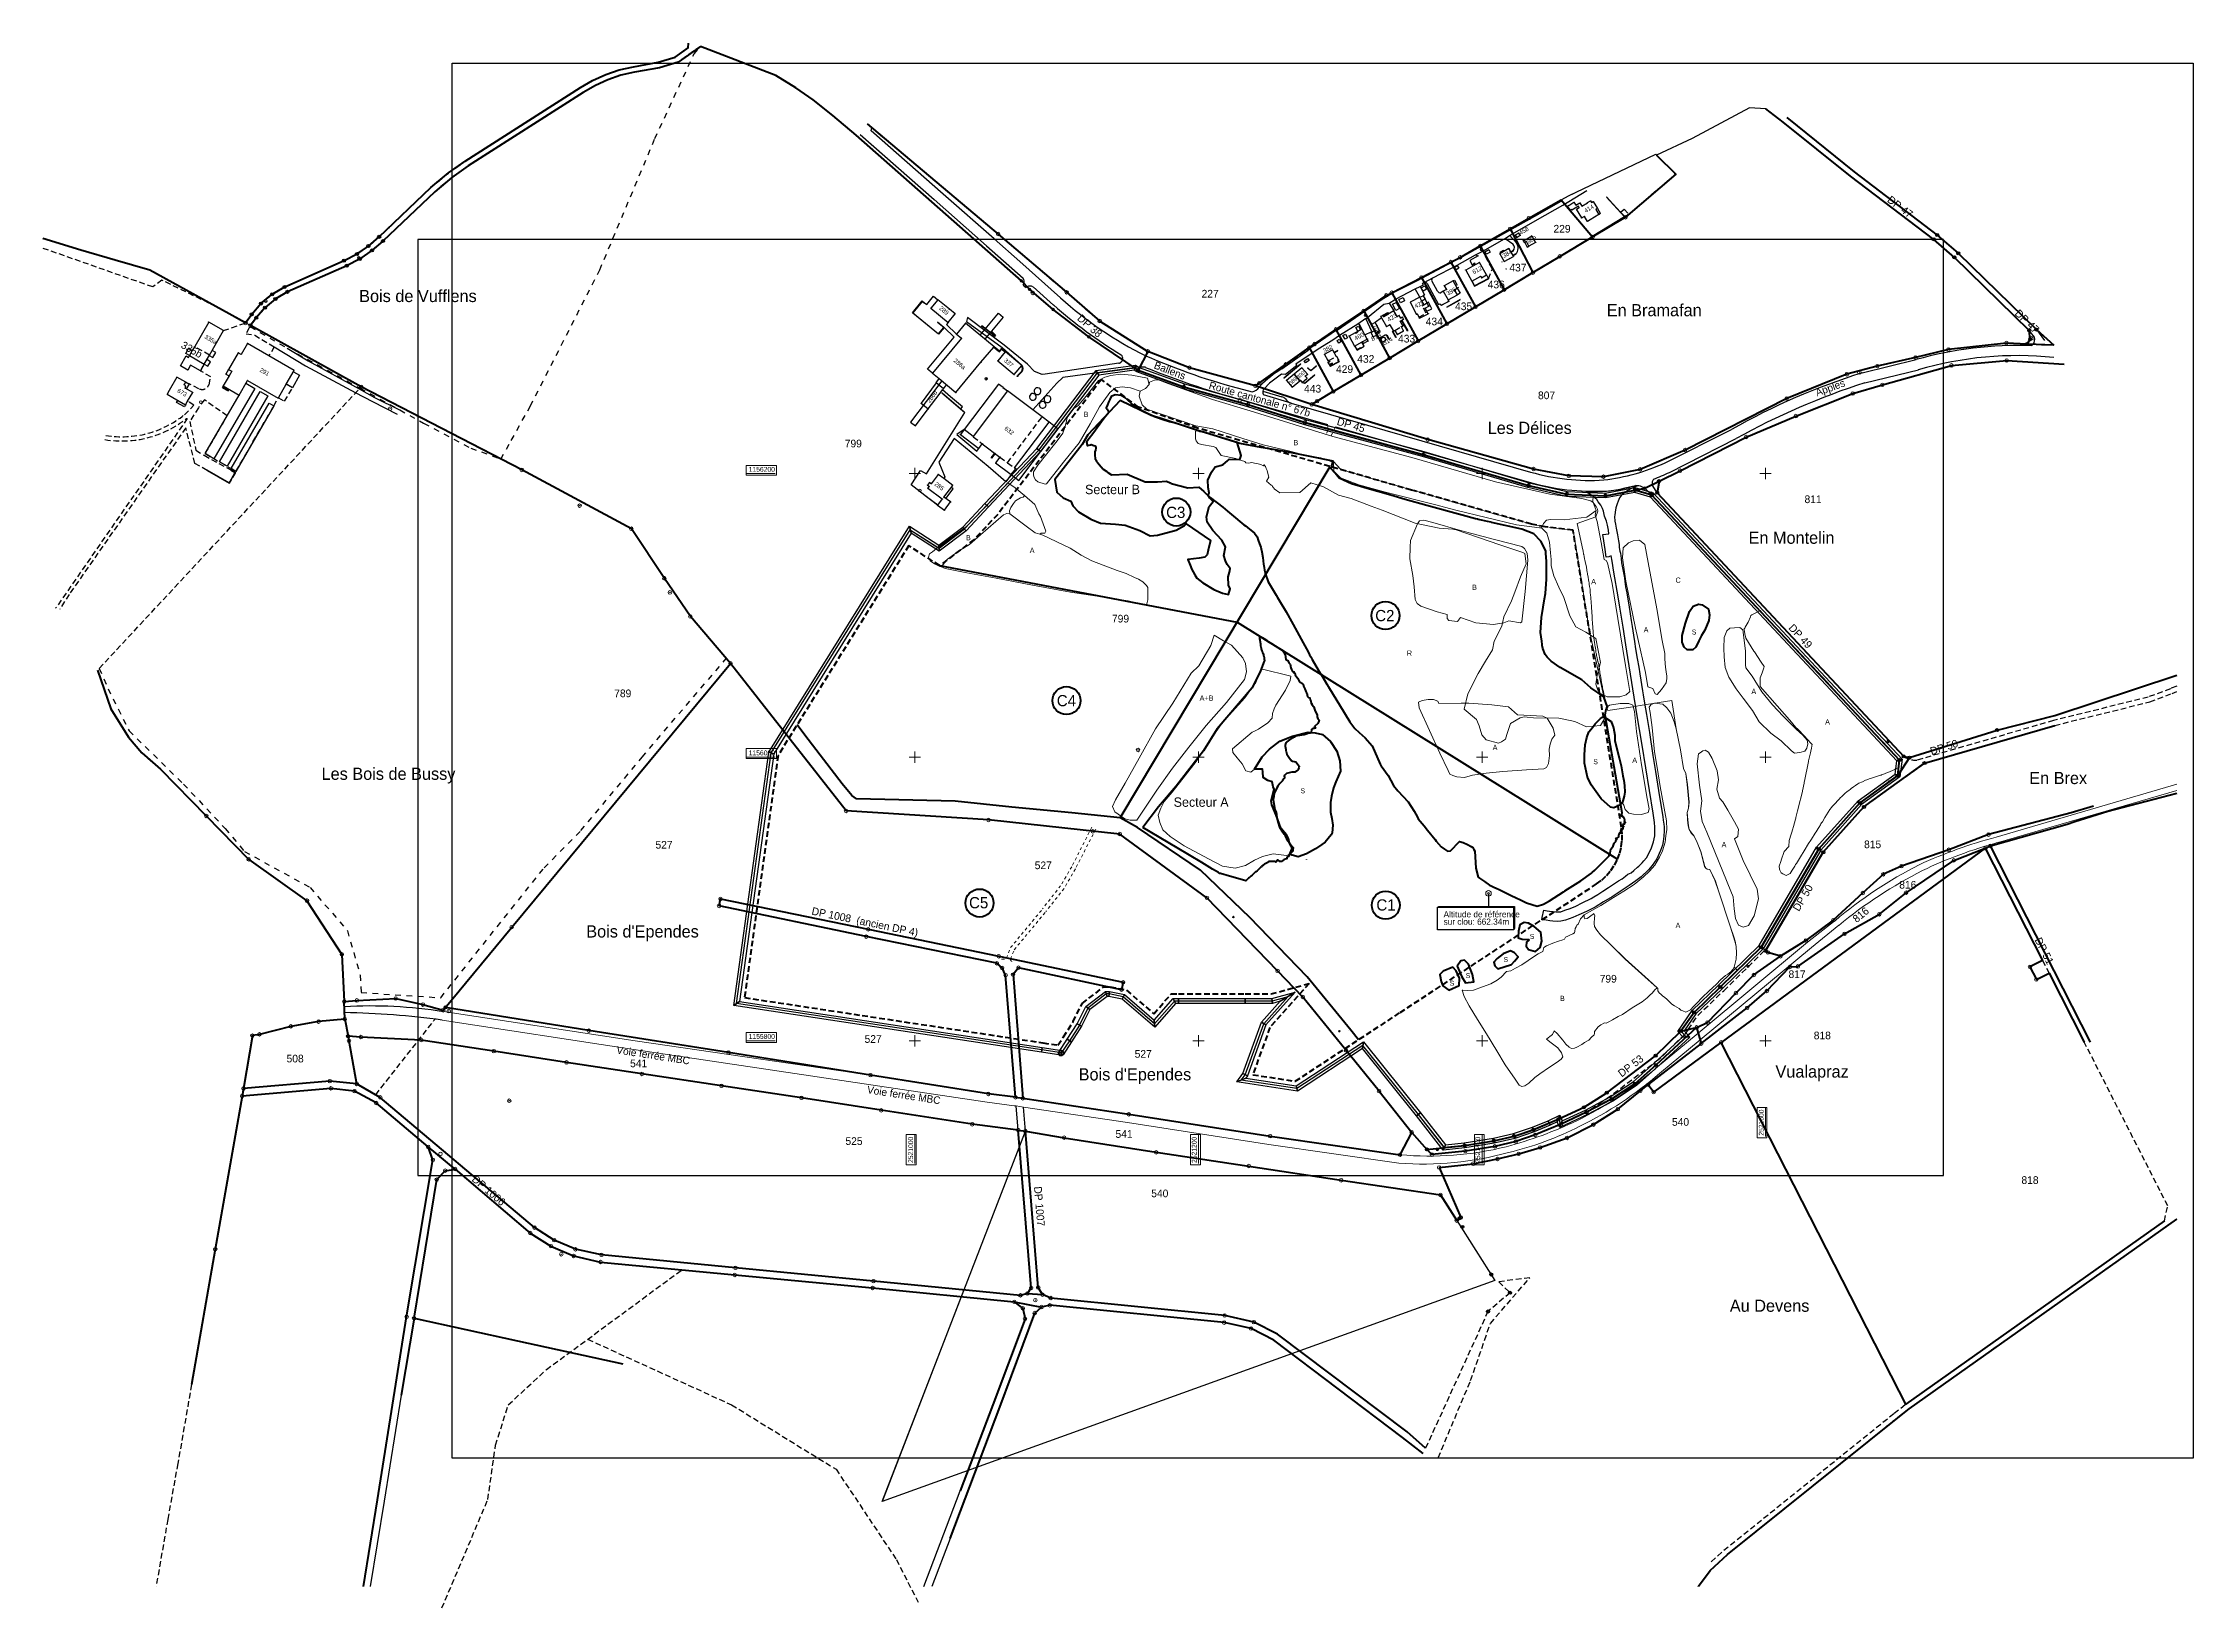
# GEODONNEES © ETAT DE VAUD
# Model space of a CAD drawing. Header units: metres. Extents: x 520385 to 521901, y 155400 to 156504.
import ezdxf

# ---------------------------------------------------------------- set-up
doc = ezdxf.new("R2010")
doc.units = ezdxf.units.M
for name, pattern in [('HIDDEN', [6, 4, -2]), ('LINETYPE011', [4, 2, -2]), ('LINETYPE012', [8, 4, -4])]:
    doc.linetypes.add(name, pattern=pattern)
for name, color, linetype in [('831_', 7, 'Continuous'), ('A0260', 7, 'Continuous'), ('ALT_REF_9012', 7, 'Continuous'), ('B0261', 7, 'Continuous'), ('BORD_DE_CHAUSS_E', 7, 'Continuous'), ('C0262', 7, 'Continuous'), ('CADRE_RESEAU', 7, 'Continuous'), ('CDS_BATIMENTS', 7, 'Continuous'), ('CDS_NATURES', 7, 'Continuous'), ('EC_PTS_CONSTR', 7, 'Continuous'), ('NOMENCLATURE', 7, 'Continuous'), ('OBJETS_DIVERS', 7, 'Continuous'), ('ORTHOT_04-02-2022', 7, 'Continuous'), ('P_RIM_TRE_EXPLOITATION', 7, 'Continuous'), ('P_RIM_TRE_EXTRACTION', 7, 'Continuous'), ('POCHAGE', 7, 'Continuous'), ('POINTS', 7, 'Continuous'), ('PROJET_CASIER', 7, 'Continuous'), ('PROPRIETE_IMMEUBLES', 7, 'Continuous'), ('REMBLAIS', 7, 'Continuous'), ('S0259', 7, 'Continuous'), ('SECTEUR_CUBAGE', 7, 'Continuous'), ('SECTEUR_NON_EXPLOITE0263', 7, 'Continuous'), ('SECTEUR_PROTECTION_EAU', 7, 'Continuous'), ('SITUATION_ROUTE_VOL_14-10-20128', 7, 'Continuous'), ('STOCK_EXPLOITE', 7, 'Continuous'), ('TXT-CDS', 7, 'Continuous'), ('TXT-IM', 7, 'Continuous'), ('TXT-ODL', 7, 'Continuous'), ('ZONE', 7, 'Continuous')]:
    doc.layers.add(name, color=color, linetype=linetype)

msp = doc.modelspace()

# ---------------------------------------------------------------- texts
at = {"layer": 'A0260', "color": 7}
for s, p in [('A', (521081, 156144)), ('A', (521477, 156122)), ('C', (521536.5, 156123)), ('B', (521393, 156118)), ('A', (521514, 156088)), ('R', (521347, 156071.5)), ('A', (521590, 156044.5)), ('A+B', (521200.8, 156039.8)), ('A', (521642, 156023)), ('A', (521407.5, 156005)), ('A', (521506, 155996)), ('A', (521569, 155936.5)), ('A', (521536.5, 155879.5))]:
    msp.add_text(s, height=3.7, dxfattribs=at).set_placement(p)
at = {"layer": 'ALT_REF_9012', "color": 7}
for s, p in [('Altitude de référence', (521372.9, 155887, 2413.1)), ('sur clou: 662.34m', (521372.9, 155881.8, 2413.1))]:
    msp.add_text(s, height=4.356, dxfattribs=at).set_placement(p)
at = {"layer": 'B0261', "color": 7}
for p in [(521119, 156240), (521267, 156220), (521036, 156153), (521455, 155828)]:
    msp.add_text('B', height=3.7, dxfattribs=at).set_placement(p)
at = {"layer": 'NOMENCLATURE', "color": 8}
for s, p in [('Bois de Vufflens', (520608, 156321)), ('En Bramafan', (521488, 156311)), ('Les Délices', (521404, 156228)), ('En Montelin', (521588, 156150.5)), ('Les Bois de Bussy', (520581.5, 155984)), ('En Brex', (521786, 155981)), ("Bois d'Ependes", (520768.2, 155872.8)), ("Bois d'Ependes", (521115.5, 155772)), ('Vualapraz', (521607, 155774)), ('Au Devens', (521574.8, 155608.8))]:
    msp.add_text(s, height=8.58, dxfattribs=at).set_placement(p)
at = {"layer": 'OBJETS_DIVERS', "color": 8}
for s, rotation, p in [('335b', 330.12, (520481.8, 156289.1)), ('Voie ferrée MBC', 351.36, (520789.2, 155791)), ('Voie ferrée MBC', 351.36, (520966, 155763))]:
    msp.add_text(s, height=5.28, rotation=rotation, dxfattribs=at).set_placement(p)
at = {"layer": 'PROJET_CASIER', "color": 7, "lineweight": 9}
for s, p in [('C3', (521177.2, 156168.7)), ('C2', (521324.7, 156095.9)), ('C4', (521100.1, 156035.9)), ('C5', (521038.2, 155893.4)), ('C1', (521325.5, 155891.8))]:
    msp.add_text(s, height=7.92, dxfattribs=at).set_placement(p)
at = {"layer": 'S0259', "color": 8}
for p in [(521548, 156086.5), (521478.5, 155995), (521272, 155974.5), (521433.7, 155871.8), (521415.2, 155855.5), (521377.2, 155838.8), (521388.5, 155844.2)]:
    msp.add_text('S', height=3.51, dxfattribs=at).set_placement(p)
at = {"layer": 'SECTEUR_CUBAGE', "color": 242, "lineweight": 9}
for s, p in [('Secteur B', (521120, 156185.5)), ('Secteur A', (521182.5, 155965))]:
    msp.add_text(s, height=6.6, dxfattribs=at).set_placement(p)
at = {"layer": 'TXT-CDS', "color": 8}
for s, height, rotation, p in [('414', 3.04, 31.23, (521473.2, 156383.8)), ('458', 3.04, 30.15, (521427.2, 156368.2)), ('369', 3.04, 29.88, (521432.7, 156362)), ('384', 3.04, 29.43, (521415.5, 156352)), ('612', 3.04, 28.53, (521394.2, 156340.6)), ('425', 3.04, 27.18, (521353.3, 156316.5)), ('396', 3.04, 29.34, (521376, 156325.5)), ('289', 3.04, 320.22, (521016.9, 156316.1)), ('700', 3.04, 298.35, (521323, 156304.4)), ('423', 3.04, 29.25, (521334.3, 156307.1)), ('335a', 3.04, 330.03, (520498.6, 156295.6)), ('382', 3.04, 28.53, (521288.9, 156285.1)), ('460', 3.04, 28.62, (521311, 156293.8)), ('B13', 3.04, 25.47, (521322.6, 156293.4)), ('B14', 3.04, 28.26, (521330.7, 156290.3)), ('286a', 3.04, 320.22, (521027, 156279.2)), ('337', 3.04, 319.86, (521062.5, 156279.3)), ('291', 3.04, 329.94, (520537.5, 156272.2)), ('389', 2.6, 40.59, (521265.3, 156262.5)), ('390', 2.55, 40.41, (521270.8, 156266.9)), ('673', 3.04, 329.94, (520479.3, 156257.6)), ('286b', 3.04, 53.01, (521010.5, 156249.6)), ('632', 3.04, 323.01, (521062.8, 156231.2)), ('285', 3.04, 323.1, (521013.5, 156192))]:
    msp.add_text(s, height=height, rotation=rotation, dxfattribs=at).set_placement(p)
at = {"layer": 'TXT-IM', "color": 8}
for s, height, rotation, p in [('DP 47', 5.41, 322.83, (521685.3, 156392.1)), ('DP 38', 5.41, 318.78, (521114, 156308.8)), ('DP 47', 5.41, 316.3505, (521775.3, 156312.4)), ('DP 45', 5.41, 343.9169, (521297.2, 156234.5)), ('DP 49', 5.41, 313.02, (521615.8, 156090.8)), ('DP 50', 5.41, 17.5533, (521717.1, 156001.4)), ('DP 50', 5.41, 59.3641, (521623.5, 155890.8)), ('DP 1008  (ancien DP 4)', 5.412, 348.3, (520926.8, 155889)), ('816', 5.41, 39.306, (521664.2, 155882.9)), ('DP 51', 5.41, 297, (521789.6, 155871.1)), ('DP 53', 5.41, 37.2901, (521498.5, 155774)), ('DP 1006', 5.41, 319.128, (520687, 155701.5)), ('DP 1007', 5.41, 274.68, (521084, 155697))]:
    msp.add_text(s, height=height, rotation=rotation, dxfattribs=at).set_placement(p)
for s, p in [('229', (521450.4, 156370)), ('436', (521404, 156330.7)), ('437', (521419.3, 156342.6)), ('227', (521202.2, 156324.2)), ('435', (521381, 156315.3)), ('434', (521360.3, 156304.6)), ('433', (521340.8, 156292.5)), ('429', (521297, 156271)), ('432', (521312, 156278.2)), ('443', (521274.5, 156257.2)), ('807', (521439.5, 156252.5)), ('799', (520950.5, 156218.5)), ('811', (521627.5, 156179.2)), ('799', (521139, 156095)), ('789', (520787.9, 156042.3)), ('527', (520817, 155935.5)), ('527', (521084.5, 155921)), ('815', (521669.5, 155935.8)), ('816', (521694.3, 155907.3)), ('799', (521483, 155841)), ('817', (521616.2, 155844.2)), ('818', (521634, 155801)), ('508', (520556.8, 155784.7)), ('527', (520964.5, 155798.5)), ('527', (521155, 155788)), ('541', (520799.1, 155781.3)), ('540', (521534, 155740)), ('525', (520951, 155726.5)), ('541', (521141.5, 155731.5)), ('818', (521780.5, 155699)), ('540', (521166.7, 155689.6))]:
    msp.add_text(s, height=5.41, dxfattribs=at).set_placement(p)
at = {"layer": 'TXT-ODL', "color": 8}
for s, rotation, p in [('Ballens', 338.9254, (521168.1, 156274.4)), ('Route cantonale n° 67b', 344.2919, (521206.9, 156260)), ('Apples', 20.1504, (521636.4, 156254.4))]:
    msp.add_text(s, height=5.28, rotation=rotation, dxfattribs=at).set_placement(p)

# ---------------------------------------------------------------- blocks, each defined once
blk = doc.blocks.new('1')
at = {"layer": 'POINTS', "color": 8, "lineweight": 15}
blk.add_circle((0, 0), 0.7, dxfattribs=at)
at = {"layer": 'POINTS', "color": 7}
blk.add_circle((0, 0), 0.05, dxfattribs=at)
blk = doc.blocks.new('5')
at = {"color": 7}
blk.add_circle((0, 0), 0.6, dxfattribs=at)
at = {"layer": 'POINTS', "color": 8}
blk.add_circle((0, 0), 0.2, dxfattribs=at)
blk = doc.blocks.new('2')
at = {"layer": 'POINTS', "color": 8, "lineweight": 15}
blk.add_circle((0, 0), 0.5, dxfattribs=at)
at = {"layer": 'POINTS', "color": 7}
blk.add_circle((0, 0), 0.05, dxfattribs=at)
blk = doc.blocks.new('6')
at = {"layer": 'POINTS', "color": 8}
blk.add_circle((0, 0), 0.05, dxfattribs=at)
blk = doc.blocks.new('*G20')
at = {"layer": 'CADRE_RESEAU', "color": 136}
blk.add_polyline3d([(-1.9, 984, 0), (1226.1, 984, 0), (1226.1, 0, 0), (-1.9, 0, 0)], close=True, dxfattribs=at)
blk.add_polyline3d([(427.9, 286, 0), (414.1, 288, 0), (198.8, 320.7, 0), (223.3, 497.5, 0), (321.3, 654.9, 0), (341.5, 641.8, 0), (359.6, 655.5, 0), (375.3, 672.2, 0), (411.9, 711.1, 0), (453.3, 765.5, 0), (479.6, 769.2, 0), (481.9, 767.7, 0), (514.2, 756, 0), (559.2, 743.4, 0), (600.1, 730.7, 0), (683.1, 708.2, 0), (757.3, 686.2, 0), (784.3, 680, 0), (811.6, 679, 0), (832.4, 682.9, 0), (844.3, 679.3, 0), (1019, 492.4, 0), (1017.7, 481.5, 0), (991.1, 462.2, 0), (962, 429.8, 0), (921.4, 360.4, 0), (892.7, 332.3, 0), (874.1, 314.5, 0), (864.9, 301.3, 0), (868.7, 297.2, 0), (847.2, 277.3, 0), (832.4, 264.1, 0), (815.9, 253.2, 0), (798.3, 244, 0), (780.3, 235.6, 0), (778.5, 239.5, 0), (772, 236.5, 0), (760.8, 231.8, 0), (747.2, 227.2, 0), (732.9, 224, 0), (712.2, 220.6, 0), (698, 219.1, 0), (679.8, 242.5, 0), (640.6, 291.2, 0), (594, 260.7, 0), (554.7, 266.7, 0), (557.6, 270.5, 0), (570.6, 306.5, 0), (587.6, 325.5, 0), (576.6, 322.5, 0), (557.6, 322.5, 0), (510.6, 322.5, 0), (507.6, 322.5, 0), (493.6, 306.5, 0), (471.6, 325.5, 0), (461.6, 327.5, 0), (459.6, 327.5, 0), (446.6, 317.5, 0), (440.6, 305.5, 0), (433.6, 294.5, 0), (427.6, 285.5, 0)], dxfattribs=at)
blk = doc.blocks.new('*G21')
at = {"layer": 'CADRE_RESEAU', "color": 136}
blk.add_polyline3d([(0, 984, 0), (1228, 984, 0), (1228, 0, 0), (0, 0, 0)], close=True, dxfattribs=at)
blk.add_polyline3d([(429.8, 286, 0), (416.1, 288, 0), (200.7, 320.7, 0), (225.2, 497.5, 0), (323.2, 654.9, 0), (343.5, 641.8, 0), (361.5, 655.5, 0), (377.2, 672.2, 0), (413.9, 711.1, 0), (455.3, 765.5, 0), (481.6, 769.2, 0), (483.8, 767.7, 0), (516.1, 756, 0), (561.1, 743.4, 0), (602.1, 730.7, 0), (685, 708.2, 0), (759.2, 686.2, 0), (786.3, 680, 0), (813.5, 679, 0), (834.3, 682.9, 0), (846.3, 679.3, 0), (1020.9, 492.4, 0), (1019.7, 481.5, 0), (993, 462.2, 0), (964, 429.8, 0), (923.3, 360.4, 0), (894.6, 332.3, 0), (876.1, 314.5, 0), (866.8, 301.3, 0), (870.6, 297.2, 0), (849.1, 277.3, 0), (834.3, 264.1, 0), (817.9, 253.2, 0), (800.3, 244, 0), (782.3, 235.6, 0), (780.4, 239.5, 0), (773.9, 236.5, 0), (762.7, 231.8, 0), (749.2, 227.2, 0), (734.8, 224, 0), (714.2, 220.6, 0), (700, 219.1, 0), (681.8, 242.5, 0), (642.5, 291.2, 0), (595.9, 260.7, 0), (556.6, 266.7, 0), (559.5, 270.5, 0), (572.5, 306.5, 0), (589.5, 325.5, 0), (578.5, 322.5, 0), (559.5, 322.5, 0), (512.5, 322.5, 0), (509.5, 322.5, 0), (495.5, 306.5, 0), (473.5, 325.5, 0), (463.5, 327.5, 0), (461.5, 327.5, 0), (448.5, 317.5, 0), (442.5, 305.5, 0), (435.5, 294.5, 0), (429.5, 285.5, 0)], dxfattribs=at)
blk.add_blockref('*G20', (1.9, 0), dxfattribs=at)
blk = doc.blocks.new('*G22')
at = {"layer": 'OBJETS_DIVERS', "color": 8}
blk.add_line((0, 0), (-19.6, 5.9), dxfattribs=at)
blk.add_arc((-15.7, 7.8), 4.36, 170.0677, 206.2881, dxfattribs=at)
blk = doc.blocks.new('*G23')
at = {"layer": 'P_RIM_TRE_EXTRACTION', "color": 2}
for points in [[(24.5, 481.2, 0), (26.4, 478, 0), (-14.6, 424.1, 0), (-17.3, 426.3, 0)], [(52.2, 485.1, 0), (51.3, 481.4, 0), (26.4, 478, 0), (24.5, 481.2, 0)], [(54.8, 483.3, 0), (53.2, 480.2, 0), (51.3, 481.4, 0), (52.2, 485.1, 0)], [(86.8, 471.8, 0), (85.8, 468.4, 0), (53.2, 480.2, 0), (54.8, 483.3, 0)], [(131.8, 459.1, 0), (130.8, 455.8, 0), (85.8, 468.4, 0), (86.8, 471.8, 0)], [(172.8, 446.4, 0), (171.8, 443, 0), (130.8, 455.8, 0), (131.8, 459.1, 0)], [(255.7, 424, 0), (254.7, 420.6, 0), (171.8, 443, 0), (172.8, 446.4, 0)], [(-17.3, 426.3, 0), (-14.6, 424.1, 0), (-51.3, 385, 0), (-53.9, 387.4, 0)], [(329.9, 402, 0), (329, 398.6, 0), (254.7, 420.6, 0), (255.7, 424, 0)], [(356.7, 395.8, 0), (356.2, 392.3, 0), (329, 398.6, 0), (329.9, 402, 0)], [(383.6, 394.8, 0), (383.8, 391.3, 0), (356.2, 392.3, 0), (356.7, 395.8, 0)], [(404.6, 398.7, 0), (404.4, 395.1, 0), (383.8, 391.3, 0), (383.6, 394.8, 0)], [(417.4, 394.9, 0), (415.5, 391.8, 0), (404.4, 395.1, 0), (404.6, 398.7, 0)], [(593, 207, 0), (589.3, 205.8, 0), (415.5, 391.8, 0), (417.4, 394.9, 0)], [(-53.9, 387.4, 0), (-51.3, 385, 0), (-67.1, 368.2, 0), (-69.5, 370.8, 0)], [(-107.1, 371.4, 0), (-106, 366.5, 0), (-202.9, 210.9, 0), (-206.3, 212.1, 0)], [(-86.4, 358, 0), (-86.3, 353.7, 0), (-106, 366.5, 0), (-107.1, 371.4, 0)], [(-69.5, 370.8, 0), (-67.1, 368.2, 0), (-86.3, 353.7, 0), (-86.4, 358, 0)], [(-206.3, 212.1, 0), (-202.9, 210.9, 0), (-227.1, 36.2, 0), (-231.1, 33.3, 0)], [(591.5, 194.6, 0), (588.2, 196.5, 0), (589.3, 205.8, 0), (593, 207, 0)], [(564.4, 175, 0), (562, 177.6, 0), (588.2, 196.5, 0), (591.5, 194.6, 0)], [(535.6, 142.8, 0), (532.7, 144.9, 0), (562, 177.6, 0), (564.4, 175, 0)], [(494.9, 73.4, 0), (492.1, 75.6, 0), (532.7, 144.9, 0), (535.6, 142.8, 0)], [(466, 45.1, 0), (463.6, 47.6, 0), (492.1, 75.6, 0), (494.9, 73.4, 0)], [(447.6, 27.4, 0), (444.9, 29.7, 0), (463.6, 47.6, 0), (466, 45.1, 0)], [(-231.1, 33.3, 0), (-227.1, 36.2, 0), (-13.5, 3.8, 0), (-14, 0.4, 0)], [(14.2, 18.7, 0), (11.2, 20.4, 0), (17.3, 32.7, 0), (20.1, 30.4, 0)], [(20.1, 30.4, 0), (17.3, 32.7, 0), (31.1, 43.3, 0), (32.3, 39.8, 0)], [(32.3, 39.8, 0), (31.1, 43.3, 0), (33.9, 43.3, 0), (33.5, 39.8, 0)], [(33.5, 39.8, 0), (33.9, 43.3, 0), (44.5, 41.2, 0), (42.9, 37.9, 0)], [(42.9, 37.9, 0), (44.5, 41.2, 0), (65.5, 23, 0), (65.9, 18.1, 0)], [(65.9, 18.1, 0), (65.5, 23, 0), (78.9, 38.3, 0), (80.5, 34.8, 0)], [(80.5, 34.8, 0), (78.9, 38.3, 0), (82.7, 38.3, 0), (82.7, 34.8, 0)], [(82.7, 34.8, 0), (82.7, 38.3, 0), (129.7, 38.3, 0), (129.7, 34.8, 0)], [(129.7, 34.8, 0), (129.7, 38.3, 0), (148.5, 38.3, 0), (148.9, 34.8, 0)], [(154.4, 36.3, 0), (164.9, 42.8, 0), (144.2, 19.6, 0), (141.2, 21.5, 0)], [(148.9, 34.8, 0), (148.5, 38.3, 0), (164.9, 42.8, 0), (154.4, 36.3, 0)], [(7.2, 7.6, 0), (4.2, 9.5, 0), (11.2, 20.4, 0), (14.2, 18.7, 0)], [(141.2, 21.5, 0), (144.2, 19.6, 0), (131.3, -16.3, 0), (128.1, -14.6, 0)], [(439.3, 15.5, 0), (434.8, 15.1, 0), (444.9, 29.7, 0), (447.6, 27.4, 0)], [(443.3, 11.1, 0), (438.3, 11.3, 0), (434.8, 15.1, 0), (439.3, 15.5, 0)], [(-14, 0.4, 0), (-13.5, 3.8, 0), (0.3, 1.7, 0), (-0.3, -1.7, 0)], [(1.2, -1.4, 0), (-1.8, 0.5, 0), (4.2, 9.5, 0), (7.2, 7.6, 0)], [(166.5, -27.1, 0), (165.7, -23.4, 0), (213.1, 7.6, 0), (212.4, 2.9, 0)], [(212.4, 2.9, 0), (213.1, 7.6, 0), (253.3, -42.4, 0), (250.6, -44.6, 0)], [(420.5, -10, 0), (418.2, -7.4, 0), (438.3, 11.3, 0), (443.3, 11.1, 0)], [(128.1, -14.6, 0), (131.3, -16.3, 0), (130, -18, 0), (123.7, -20.6, 0)], [(405.6, -23.2, 0), (403.4, -20.4, 0), (418.2, -7.4, 0), (420.5, -10, 0)], [(123.7, -20.6, 0), (130, -18, 0), (165.7, -23.4, 0), (166.5, -27.1, 0)], [(388.9, -34.2, 0), (387.2, -31.2, 0), (403.4, -20.4, 0), (405.6, -23.2, 0)], [(250.6, -44.6, 0), (253.3, -42.4, 0), (271, -65, 0), (269.4, -68.7, 0)], [(344.8, -51.1, 0), (343.4, -47.9, 0), (351.5, -44.1, 0), (349.8, -48.7, 0)], [(349.8, -48.7, 0), (351.5, -44.1, 0), (353.3, -48, 0), (351.6, -52.6, 0)], [(351.6, -52.6, 0), (353.3, -48, 0), (369.7, -40.4, 0), (371.2, -43.5, 0)], [(371.2, -43.5, 0), (369.7, -40.4, 0), (387.2, -31.2, 0), (388.9, -34.2, 0)], [(284.6, -67.1, 0), (284.1, -63.6, 0), (304.7, -60.3, 0), (305.3, -63.7, 0)], [(305.3, -63.7, 0), (304.7, -60.3, 0), (318.9, -57, 0), (319.9, -60.4, 0)], [(319.9, -60.4, 0), (318.9, -57, 0), (332.3, -52.5, 0), (333.5, -55.8, 0)], [(333.5, -55.8, 0), (332.3, -52.5, 0), (343.4, -47.9, 0), (344.8, -51.1, 0)], [(269.4, -68.7, 0), (271, -65, 0), (284.1, -63.6, 0), (284.6, -67.1, 0)]]:
    blk.add_polyline3d(points, close=True, dxfattribs=at)
for centre in [(-0.3, -0.5), (0, 0)]:
    blk.add_circle(centre, 1.75, dxfattribs=at)
blk = doc.blocks.new('*G24')
at = {"layer": 'OBJETS_DIVERS', "color": 8, "linetype": 'HIDDEN'}
for p, q in [((0, 0), (41.075, 52.267)), ((41.075, 52.267), (41.973, 53.41))]:
    blk.add_line(p, q, dxfattribs=at)
for points in [[(46.724, -362.001, 0), (79.04, -285.497, 0), (84.515, -247.174, 0), (93.473, -218.806, 0), (120.349, -193.921, 0), (215.932, -123.471, 0)], [(149.45, -172.472, 0), (251.036, -218.743, 0), (324.734, -264.179, 0), (367.204, -327.883, 0), (382.588, -357.879, 0)]]:
    blk.add_polyline3d(points, dxfattribs=at)
blk = doc.blocks.new('*G25')
at = {"layer": 'OBJETS_DIVERS', "color": 8}
for p, q in [((-4.245, -1.058), (-0.599, 1.045)), ((-3.691, -2.071), (0, 0)), ((-1.582, -0.888), (-2.162, 0.144)), ((-1.055, -0.592), (-1.641, 0.444)), ((-0.527, -0.296), (-1.12, 0.745)), ((0, 0), (-0.599, 1.045)), ((-3.691, -2.071), (-4.245, -1.058)), ((-3.164, -1.775), (-3.724, -0.758)), ((-2.636, -1.479), (-3.203, -0.457)), ((-2.109, -1.183), (-2.682, -0.157))]:
    blk.add_line(p, q, dxfattribs=at)
blk = doc.blocks.new('*G26')
at = {"layer": 'OBJETS_DIVERS', "color": 8}
for p, q in [((0, 0), (1.679, 0.891)), ((0.551, -1.05), (0, 0)), ((1.108, -0.745), (0.56, 0.297)), ((1.666, -0.44), (1.119, 0.594)), ((2.223, -0.135), (1.679, 0.891)), ((0.551, -1.05), (2.223, -0.135))]:
    blk.add_line(p, q, dxfattribs=at)
blk = doc.blocks.new('*G27')
at = {"layer": 'OBJETS_DIVERS', "color": 8}
for points in [[(0, 0, 0), (10.918, -6.02, 0), (28.416, -14.783, 0)], [(26.954, -17.951, 0), (9.623, -9.146, 0), (-2.479, -2.665, 0)]]:
    blk.add_polyline3d(points, dxfattribs=at)
blk = doc.blocks.new('*G28')
at = {"layer": 'OBJETS_DIVERS', "color": 8}
for p, q in [((0, 0), (-0.843, -0.837)), ((0, 0), (2.318, -2.261)), ((-0.537, -1.069), (1.571, -3.192)), ((0.464, -0.452), (-0.349, -1.259)), ((0.927, -0.904), (0.108, -1.718)), ((1.391, -1.357), (0.564, -2.178)), ((1.854, -1.809), (1.02, -2.637)), ((2.318, -2.261), (1.571, -3.192))]:
    blk.add_line(p, q, dxfattribs=at)
blk = doc.blocks.new('*G29')
at = {"layer": 'OBJETS_DIVERS', "color": 8}
blk.add_line((0, 0), (14.2, -11.9), dxfattribs=at)
for points in [[(14, -12.4, 0), (14.2, -12.2, 0), (2.6, -2.6, 0), (2.5, -2.7, 0), (-0.3, -0.3, 0), (0, 0, 0)], [(14.3, -16.7, 0), (11.5, -19.6, 0), (11.3, -20.1, 0), (10.9, -19.9, 0), (11.1, -19.4, 0), (14, -16.4, 0)]]:
    blk.add_polyline3d(points, dxfattribs=at)
for radius, start, end in [(3.2, 321.094, 38.2159), (3.65, 320.7681, 41.8666)]:
    blk.add_arc((11.5, -14.4), radius, start, end, dxfattribs=at)
blk = doc.blocks.new('*G30')
at = {"layer": 'OBJETS_DIVERS', "color": 8}
for start, end in [(165.8142, 356.6807), (356.693, 165.802)]:
    blk.add_arc((-2.4, 0.1), 2.41, start, end, dxfattribs=at)
blk = doc.blocks.new('*G31')
at = {"layer": 'OBJETS_DIVERS', "color": 8}
for start, end in [(107.733, 288.2578), (288.259, 107.7318)]:
    blk.add_arc((0.7, -2.3), 2.41, start, end, dxfattribs=at)
blk = doc.blocks.new('*G32')
at = {"layer": 'OBJETS_DIVERS', "color": 8}
for start, end in [(21.0257, 193.8726), (193.8706, 21.0276)]:
    blk.add_arc((2.3, 0.6), 2.41, start, end, dxfattribs=at)
blk = doc.blocks.new('*G33')
at = {"layer": 'OBJETS_DIVERS', "color": 8}
for start, end in [(88.1433, 244.9266), (245.3059, 87.764)]:
    blk.add_arc((1, 2.2), 2.41, start, end, dxfattribs=at)
blk = doc.blocks.new('*G34')
at = {"layer": 'OBJETS_DIVERS', "color": 8, "linetype": 'HIDDEN'}
blk.add_line((5.341, -4.028), (29.747, 28.33), dxfattribs=at)
blk.add_polyline3d([(0, 0, 0), (5.341, -4.028, 0), (10.156, -7.659, 0)], dxfattribs=at)
blk = doc.blocks.new('*G35')
at = {"layer": 'OBJETS_DIVERS', "color": 8}
for points in [[(-9.235, 1.107, 0), (12.839, -12.416, 0), (48.249, -31.378, 0)], [(0, 0, 0), (14.667, -8.829, 0), (50.728, -28.713, 0)]]:
    blk.add_polyline3d(points, dxfattribs=at)
blk = doc.blocks.new('*G36')
at = {"layer": 'OBJETS_DIVERS', "color": 8}
for p, q in [((0, 0), (0.638, 1.095)), ((0, 0), (3.939, -2.253)), ((0.492, -0.282), (1.128, 0.81)), ((0.638, 1.095), (4.559, -1.188)), ((0.985, -0.563), (1.618, 0.525)), ((1.477, -0.845), (2.108, 0.239)), ((1.97, -1.126), (2.598, -0.046)), ((2.462, -1.408), (3.089, -0.332)), ((2.954, -1.69), (3.579, -0.617)), ((3.447, -1.971), (4.069, -0.902)), ((3.939, -2.253), (4.559, -1.188))]:
    blk.add_line(p, q, dxfattribs=at)
blk = doc.blocks.new('*G37')
at = {"layer": 'OBJETS_DIVERS', "color": 8}
for points in [[(0, 0, 0), (2.657, -1.533, 0), (4.445, 1.565, 0), (1.788, 3.099, 0)], [(3.506, 6.076, 0), (6.163, 4.543, 0), (8.186, 8.048, 0), (5.529, 9.582, 0)]]:
    blk.add_polyline3d(points, dxfattribs=at)
blk = doc.blocks.new('9')
at = {"layer": 'POINTS', "color": 8, "lineweight": 15}
blk.add_circle((0, 0), 0.3, dxfattribs=at)
at = {"layer": 'POINTS', "color": 7}
blk.add_circle((0, 0), 0.05, dxfattribs=at)
blk = doc.blocks.new('H101', base_point=(0, 0))
at = {"layer": 'CADRE_RESEAU', "color": 7, "lineweight": 9}
for p, q in [((-2, 0), (2, 0)), ((0, 2), (0, -2))]:
    blk.add_line(p, q, dxfattribs=at)
blk = doc.blocks.new('*G38')
at = {"layer": 'CADRE_RESEAU', "color": 7, "lineweight": 9}
for p, q in [((2, -84.5), (22, -84.5)), ((2, -284.5), (22, -284.5)), ((2, -484.5), (22, -484.5)), ((720.5, -532), (720.5, -552)), ((120.5, -551.2), (120.5, -571.2)), ((320.5, -551.2), (320.5, -571.2)), ((520.5, -551.2), (520.5, -571.2))]:
    blk.add_line(p, q, dxfattribs=at)
at = {"layer": 'CADRE_RESEAU', "color": 136, "lineweight": 9}
for points in [[(1.4, -78.7, 0), (22.9, -78.7, 0), (22.9, -85.5, 0), (1.4, -85.5, 0)], [(1.4, -278.5, 0), (22.9, -278.5, 0), (22.9, -285.4, 0), (1.4, -285.4, 0)], [(1.4, -478.8, 0), (22.9, -478.8, 0), (22.9, -485.7, 0), (1.4, -485.7, 0)], [(721.5, -531.5, 0), (721.5, -553, 0), (714.6, -553, 0), (714.6, -531.5, 0)], [(121.3, -550.6, 0), (121.3, -572.1, 0), (114.4, -572.1, 0), (114.4, -550.6, 0)], [(321.9, -550.6, 0), (321.9, -572.1, 0), (315, -572.1, 0), (315, -550.6, 0)], [(522, -550.6, 0), (522, -572.1, 0), (515.1, -572.1, 0), (515.1, -550.6, 0)]]:
    blk.add_polyline3d(points, close=True, dxfattribs=at)
at = {"layer": 'CADRE_RESEAU', "color": 7, "lineweight": 9, "xscale": 2, "yscale": 2, "zscale": 2}
for p in [(120.5, -84.5), (320.5, -84.5), (520.5, -84.5), (720.5, -84.5), (120.5, -284.5), (320.5, -284.5), (520.5, -284.5), (720.5, -284.5), (120.5, -484.5), (320.5, -484.5), (520.5, -484.5), (720.5, -484.5)]:
    blk.add_blockref('H101', p, dxfattribs=at)
at = {"layer": 'CADRE_RESEAU', "color": 7}
for s, p in [(' 1156200', (2, -83.2)), (' 1156000', (2, -283.2)), (' 1155800', (2, -483.2))]:
    blk.add_text(s, height=3.43, dxfattribs=at).set_placement(p)
for s, p in [(' 2521600', (719.2, -552.8)), (' 2521000', (119.2, -572)), (' 2521200', (319.2, -572)), (' 2521400', (519.2, -572))]:
    blk.add_text(s, height=3.43, rotation=90, dxfattribs=at).set_placement(p)
blk = doc.blocks.new('14')
at = {"layer": 'POINTS', "color": 7, "lineweight": 9}
blk.add_circle((0, 0), 1.09, dxfattribs=at)
at = {"layer": 'POINTS', "color": 7, "lineweight": 15}
blk.add_circle((0, 0), 0.4, dxfattribs=at)
blk = doc.blocks.new('*G39')
at = {"layer": 'ALT_REF_9012', "color": 7}
for points in [[(0, 0.15, 0), (0, 0, 0), (-0.08, 0, 0), (-0.08, 0.15, 0)], [(14.8, 0.15, 0), (14.65, 0, 0), (0, 0, 0), (0, 0.15, 0)], [(14.8, -4.18, 0), (14.65, -4.18, 0), (14.65, 0, 0), (14.8, 0.15, 0)], [(14.8, -4.18, 0), (14.65, -4.18, 0), (14.65, -4.26, 0), (14.8, -4.26, 0)]]:
    blk.add_polyline3d(points, close=True, dxfattribs=at)
blk = doc.blocks.new('*G114')
at = {"layer": 'B0261', "color": 37, "lineweight": 20}
for points in [[(136.7, 68.2, 0), (138.2, 69.6, 0), (132, 75.4, 0), (115.7, 90, 0), (105.7, 99.7, 0), (98.3, 107.1, 0), (95.7, 110.4, 0), (94.1, 112.9, 0), (93.8, 115, 0), (94.1, 119.2, 0), (94.2, 120.4, 0), (93.5, 122.2, 0), (93.1, 121.6, 0), (88.8, 118.5, 0), (87.3, 118.3, 0), (86.8, 119.5, 0), (86.7, 121.1, 0)], [(31.9, 81.3, 7.9), (35, 81.8, 7.9), (38.4, 83.5, 7.9), (42.8, 85.9, 7.8), (47.2, 89, 7.7), (50.4, 91.1, 7.7), (54.3, 93.7, 7.6), (57.6, 95.4, 7.9), (58.4, 98.2, 7.6), (60.2, 99.3, 7.5), (64.6, 101.2, 7.6), (68.7, 102.7, 7.2), (71.7, 103.5, 7.2), (72.9, 104.1, 7.4), (73.7, 105.4, 7.1), (75.3, 106.1, 7.2), (77.2, 107.1, 7.3), (78.8, 107.8, 7.5), (79.9, 108.5, 7.6), (80.1, 109.6, 7.4), (80.5, 111.6, 7.4), (81, 112.8, 7.4), (81.5, 113.9, 7.4), (82.3, 114.4, 7.6), (82.5, 114.5, 7.7)], [(82.5, 114.5, 7.7), (84.2, 118.3, 7.2), (86.7, 121.1, 7.2)], [(31.9, 81.3, 0), (28.1, 77.3, 0), (25.3, 75.2, 0), (20.9, 72.6, 0), (15, 70.3, 0), (8.6, 68, 0), (4.2, 67.8, 0), (1.2, 68.1, 0), (0.7, 68, 0)], [(11.6, 47.3, 7.4), (5.7, 57.1, 8.3), (2.2, 63.7, 8.9), (0.7, 68, 9.3)], [(136.7, 68.2, 3.2), (134.8, 66, 3.1), (133.3, 64.7, 3.1), (131.1, 62.6, 3), (127.6, 59.8, 3), (120.6, 55.5, 3.1), (113.9, 51, 2.9), (110.8, 49.4, 2.9), (106.7, 47.1, 2.8), (104.2, 45.8, 2.9), (102.2, 44.8, 3), (101, 44.9, 2.8)], [(11.6, 47.3, 7.4), (17.9, 37.3, 6.5), (25.1, 25.3, 5.5), (31, 15.5, 4.5)], [(71.7, 32.9, 3), (67.8, 37.6, 3.6), (65.7, 39.4, 3.8), (64.5, 36.9, 3.7), (62.6, 35.3, 3.6), (60.3, 33.5, 3.6), (63.5, 30.8, 3.5), (68.2, 27.3, 3), (70.7, 23.9, 2.9), (71.7, 21.1, 2.7), (70.6, 19.3, 2.7), (67.6, 17.3, 2.8), (62.4, 13.7, 2.8), (55.5, 9.1, 3), (52, 6.4, 3.2), (47.7, 2.5, 3.1), (44.9, 0.5, 3.2), (42.7, 0, 3.3), (41, 1.1, 3.4)], [(94, 38.9, 3), (94, 37.4, 2.8), (93.9, 36.6, 2.8), (92, 34.9, 2.7), (90, 32.9, 2.8), (87.1, 31.1, 2.9), (85, 29.7, 2.9), (81.7, 27.8, 2.8), (80, 27.2, 2.7), (77.9, 26.9, 2.7), (76.1, 27.9, 3), (73.9, 30, 2.9), (71.7, 32.9, 3)], [(94, 38.9, 3), (96.7, 42.3, 2.9), (98.5, 43.6, 2.9), (101, 44.9, 2.8)], [(41, 1.1, 0), (38, 5.3, 0), (31, 15.5, 0)]]:
    blk.add_polyline3d(points, dxfattribs=at)
blk = doc.blocks.new('*G115')
at = {"layer": 'C0262', "color": 35, "lineweight": 20}
for p, q in [((11.3, 335.2, 0), (10.9, 330.3, 0)), ((19.8, 334.9, 0), (11.3, 335.2, 0)), ((40.6, 338.7, 0), (19.8, 334.9, 0)), ((52.5, 335.2, 0), (40.6, 338.7, 0)), ((58.6, 328.7, 0), (52.5, 335.2, 0)), ((13.2, 320, 0), (0, 315.3, 0)), ((10.9, 330.3, 0), (13.3, 327.1, 0)), ((14.4, 324, 0), (13.2, 320, 0)), ((13.3, 327.1, 0), (14.2, 325.3, 0)), ((14.2, 325.3, 0), (14.4, 324, 0)), ((227.2, 148.3), (58.6, 328.7)), ((0, 315.3, 0), (3.9, 296.7, 0)), ((3.9, 296.7, 0), (4.1, 295.9, 0)), ((4.1, 295.9, 0), (4.2, 295.1, 0)), ((4.2, 295.1, 0), (4.3, 294.6, 0)), ((4.3, 294.6, 0), (4.5, 293.6, 0)), ((4.5, 293.6, 0), (4.6, 293.4, 0)), ((4.6, 293.4, 0), (4.9, 292, 0)), ((4.9, 292, 0), (4.9, 291.9, 0)), ((4.9, 291.9, 0), (5.2, 290.4, 0)), ((5.2, 290.4, 0), (5.4, 289.4, 0)), ((5.4, 289.4, 0), (5.6, 288.6, 0)), ((5.6, 288.6, 0), (5.6, 288.4, 0)), ((5.6, 288.4, 0), (5.9, 287.3, 0)), ((5.9, 287.3, 0), (5.9, 287.3, 0)), ((5.9, 287.3, 0), (6.2, 285.7, 0)), ((6.2, 285.7, 0), (6.5, 284.4, 0)), ((6.5, 284.4, 0), (6.5, 284, 0)), ((6.5, 284, 0), (6.7, 282.7, 0)), ((6.7, 282.7, 0), (6.8, 282.5, 0)), ((6.8, 282.5, 0), (6.8, 282.1, 0)), ((6.8, 282.1, 0), (7, 280.9, 0)), ((7, 280.9, 0), (7.2, 280, 0)), ((7.2, 280, 0), (7.3, 279.3, 0)), ((7.3, 279.3, 0), (7.6, 277.6, 0)), ((7.6, 277.6, 0), (7.6, 277.3, 0)), ((7.6, 277.3, 0), (7.7, 277, 0)), ((7.7, 277, 0), (7.9, 275.9, 0)), ((7.9, 275.9, 0), (8, 275.4, 0)), ((8, 275.4, 0), (8.1, 274.4, 0)), ((8.1, 274.4, 0), (8.2, 274, 0)), ((8.2, 274, 0), (8.3, 273.7, 0)), ((8.3, 273.7, 0), (8.4, 272.7, 0)), ((8.4, 272.7, 0), (8.5, 271.9, 0)), ((8.5, 271.9, 0), (8.7, 271.3, 0)), ((8.7, 271.3, 0), (8.7, 271, 0)), ((8.7, 271, 0), (8.9, 269.6, 0)), ((8.9, 269.6, 0), (9, 269.1, 0)), ((9, 269.1, 0), (9, 269.1, 0)), ((9, 269.1, 0), (9.1, 268.1, 0)), ((9.1, 268.1, 0), (9.1, 267.6, 0)), ((9.1, 267.6, 0), (9.2, 266.5, 0)), ((9.2, 266.5, 0), (9.2, 266.4, 0)), ((9.2, 266.4, 0), (9.4, 265, 0)), ((9.4, 265, 0), (9.4, 264.7, 0)), ((9.4, 264.7, 0), (9.5, 263.3, 0)), ((9.5, 263.3, 0), (9.6, 262.5, 0)), ((9.6, 262.5, 0), (9.6, 261.8, 0)), ((9.6, 261.8, 0), (9.7, 260.5, 0)), ((9.7, 260.5, 0), (9.8, 260.1, 0)), ((9.8, 260.1, 0), (9.9, 259, 0)), ((9.9, 259, 0), (9.9, 258.6, 0)), ((9.9, 258.6, 0), (10, 257.7, 0)), ((10, 257.7, 0), (10, 257.7, 0)), ((10, 257.7, 0), (10, 257.1, 0)), ((10, 257.1, 0), (10.1, 256.2, 0)), ((10.1, 256.2, 0), (10.1, 255.6, 0)), ((10.1, 255.6, 0), (10.1, 254.9, 0)), ((10.1, 254.9, 0), (10.2, 254, 0)), ((10.2, 254, 0), (10.2, 253.2, 0)), ((10.2, 253.2, 0), (10.3, 252.3, 0)), ((10.3, 252.3, 0), (10.3, 251.6, 0)), ((10.3, 251.6, 0), (10.4, 250.7, 0)), ((10.4, 250.7, 0), (10.4, 249.7, 0)), ((10.4, 249.7, 0), (10.4, 249.7, 0)), ((10.4, 249.7, 0), (10.5, 249.1, 0)), ((10.5, 249.1, 0), (10.5, 248.5, 0)), ((10.5, 248.5, 0), (10.6, 247.5, 0)), ((10.6, 247.5, 0), (10.6, 246.9, 0)), ((10.6, 246.9, 0), (10.7, 245.9, 0)), ((10.7, 245.9, 0), (10.7, 245.5, 0)), ((10.7, 245.5, 0), (10.8, 244.2, 0)), ((10.8, 244.2, 0), (10.8, 243.9, 0)), ((10.8, 243.9, 0), (10.9, 242.8, 0)), ((10.9, 242.8, 0), (10.9, 242.5, 0)), ((10.9, 242.5, 0), (11, 241.4, 0)), ((11, 241.4, 0), (11, 241.2, 0)), ((11, 241.2, 0), (11.2, 239.6, 0)), ((11.2, 239.6, 0), (11.2, 239.6, 0)), ((11.2, 239.6, 0), (11.2, 239.6, 0)), ((11.2, 239.6, 0), (11.2, 239.3, 0)), ((11.2, 239.3, 0), (11.3, 238.1, 0)), ((11.3, 238.1, 0), (11.3, 238, 0)), ((11.3, 238, 0), (11.3, 237.9, 0)), ((11.3, 237.9, 0), (11.4, 236.5, 0)), ((11.4, 236.5, 0), (11.5, 235.5, 0)), ((11.5, 235.5, 0), (11.5, 235.5, 0)), ((11.5, 235.5, 0), (11.6, 234.9, 0)), ((11.6, 234.9, 0), (11.7, 234, 0)), ((11.7, 234, 0), (11.9, 233.3, 0)), ((11.9, 233.3, 0), (12, 232.4, 0)), ((12, 232.4, 0), (12.1, 231.7, 0)), ((12.1, 231.7, 0), (12.1, 231.3, 0)), ((12.1, 231.3, 0), (12.4, 229.9, 0)), ((12.4, 229.9, 0), (12.4, 229.5, 0)), ((12.4, 229.5, 0), (12.6, 228.4, 0)), ((12.6, 228.4, 0), (12.8, 227.2, 0)), ((12.8, 227.2, 0), (12.8, 227.2, 0)), ((12.8, 227.2, 0), (12.8, 227.2, 0)), ((12.8, 227.2, 0), (13, 225.8, 0)), ((13, 225.8, 0), (13, 225.4, 0)), ((13, 225.4, 0), (13.2, 224.2, 0)), ((13.2, 224.2, 0), (13.3, 223.7, 0)), ((13.3, 223.7, 0), (13.3, 223.7, 0)), ((13.3, 223.7, 0), (13.5, 223, 0)), ((13.5, 223, 0), (13.6, 222.2, 0)), ((13.6, 222.2, 0), (13.9, 221.1, 0)), ((13.9, 221.1, 0), (14, 220.5, 0)), ((14, 220.5, 0), (14.3, 219.1, 0)), ((14.3, 219.1, 0), (14.3, 219, 0)), ((14.3, 219, 0), (14.6, 217.9, 0)), ((14.6, 217.9, 0), (14.6, 217.7, 0)), ((14.6, 217.7, 0), (14.7, 217.4, 0)), ((14.7, 217.4, 0), (14.9, 216.5, 0)), ((14.9, 216.5, 0), (15.1, 215.7, 0)), ((15.1, 215.7, 0), (15.1, 215.7, 0)), ((15.1, 215.7, 0), (15.2, 215.1, 0)), ((15.2, 215.1, 0), (15.3, 214.2, 0)), ((15.3, 214.2, 0), (15.4, 213.8, 0)), ((15.4, 213.8, 0), (15.6, 212.6, 0)), ((15.6, 212.6, 0), (15.6, 212.4, 0)), ((15.6, 212.4, 0), (15.7, 211.7, 0)), ((15.7, 211.7, 0), (15.8, 211.3, 0)), ((15.8, 211.3, 0), (15.8, 211.1, 0)), ((15.8, 211.1, 0), (16, 209.9, 0)), ((16, 209.9, 0), (16, 209.7, 0)), ((16, 209.7, 0), (16.1, 209.2, 0)), ((16.1, 209.2, 0), (16.1, 209.1, 0)), ((16.1, 209.1, 0), (16.3, 207.7, 0)), ((16.3, 207.7, 0), (16.3, 207.7, 0)), ((16.3, 207.7, 0), (16.5, 206.8, 0)), ((16.5, 206.8, 0), (16.6, 206.2, 0)), ((16.6, 206.2, 0), (16.8, 205.4, 0)), ((16.8, 205.4, 0), (16.9, 204.6, 0)), ((16.9, 204.6, 0), (17.2, 203.3, 0)), ((17.2, 203.3, 0), (17.2, 203.1, 0)), ((17.2, 203.1, 0), (17.2, 203, 0)), ((17.2, 203, 0), (17.4, 202, 0)), ((17.4, 202, 0), (17.5, 201.4, 0)), ((17.5, 201.4, 0), (17.6, 201.3, 0)), ((17.6, 201.3, 0), (17.6, 201.3, 0)), ((17.6, 201.3, 0), (17.8, 199.8, 0)), ((17.8, 199.8, 0), (17.9, 199.3, 0)), ((17.9, 199.3, 0), (18.1, 198.3, 0)), ((18.1, 198.3, 0), (18.1, 198.3, 0)), ((18.1, 198.3, 0), (18.3, 197.4, 0)), ((18.3, 197.4, 0), (18.4, 196.8, 0)), ((18.4, 196.8, 0), (18.7, 195.4, 0)), ((18.7, 195.4, 0), (18.8, 195, 0)), ((18.8, 195, 0), (18.8, 194.8, 0)), ((18.8, 194.8, 0), (19.1, 193.3, 0)), ((19.1, 193.3, 0), (19.2, 193.2, 0)), ((19.2, 193.2, 0), (19.2, 193.1, 0)), ((19.2, 193.1, 0), (19.4, 191.9, 0)), ((19.4, 191.9, 0), (19.5, 191.6, 0)), ((19.5, 191.6, 0), (19.7, 190.4, 0)), ((19.7, 190.4, 0), (19.9, 189.7, 0)), ((19.9, 189.7, 0), (20, 188.8, 0)), ((20, 188.8, 0), (20.2, 188.3, 0)), ((20.2, 188.3, 0), (20.4, 187.3, 0)), ((20.4, 187.3, 0), (20.5, 187.1, 0)), ((20.5, 187.1, 0), (20.5, 186.9, 0)), ((20.5, 186.9, 0), (20.6, 186.6, 0)), ((20.6, 186.6, 0), (21, 185.5, 0)), ((21, 185.5, 0), (21.2, 184.5, 0)), ((21.2, 184.5, 0), (21.4, 184, 0)), ((21.4, 184, 0), (21.6, 183.2, 0)), ((21.6, 183.2, 0), (39.2, 186, 0)), ((39.2, 186, 0), (44.4, 186.9, 0)), ((44.4, 186.9, 0), (66.6, 190.4, 0)), ((66.6, 190.4), (69.8, 170.4)), ((69.8, 170.4), (72.7, 155.5)), ((72.7, 155.5), (74.9, 142.4)), ((74.9, 142.4), (76.6, 138.9)), ((76.6, 138.9), (77.6, 131.1)), ((199.3, 118.1), (226, 137.4)), ((226, 137.4), (227.2, 148.3)), ((77.6, 131.1), (78.8, 118.7)), ((78.4, 114.4), (77.4, 111.3)), ((77.4, 111.3), (77.8, 106.3)), ((77.8, 106.3), (78.3, 101.9)), ((78.8, 118.7), (78.4, 114.4)), ((170.2, 85.6), (199.3, 118.1)), ((78.3, 101.9), (78.9, 99.4)), ((78.9, 99.4), (80.4, 96.9)), ((80.4, 96.9), (82.5, 94.6)), ((82.5, 94.6), (84.5, 90.3)), ((84.5, 90.3), (87.1, 83.7)), ((87.1, 83.7), (89.8, 73.3)), ((129.6, 16.3), (170.2, 85.6)), ((89.8, 73.3), (90.6, 72.1)), ((90.6, 72.1), (91.5, 71.5)), ((91.5, 71.5), (93.4, 71.1)), ((93.4, 71.1), (97.1, 63.7)), ((97.1, 63.7), (99.9, 55.3)), ((99.9, 55.3), (107.8, 31.1)), ((107.8, 31.1), (110.2, 23.6)), ((110.2, 23.6), (111.2, 20.6)), ((111.2, 20.6), (112.1, 16.9)), ((112.1, 16.9), (112.3, 12.4)), ((112.9, 0), (129.6, 16.3)), ((111.4, 5.1), (110.6, 2.3)), ((110.6, 2.3), (112.9, 0)), ((112, 7.9), (111.4, 5.1)), ((112.3, 12.4), (112, 7.9))]:
    blk.add_line(p, q, dxfattribs=at)
blk = doc.blocks.new('*G116')
at = {"layer": 'A0260', "color": 48, "lineweight": 20}
blk.add_line((61.993386, 5.662868, 0.624718), (58.480001, 9.269989, 1.01), dxfattribs=at)
for points in [[(55.520002, 217.220001, 8.320001), (49.349997, 218.009979, 7.920001), (47.039999, 216.889984, 7.769999), (45.990004, 215.209991, 7.670001), (46.550001, 211.449981, 7.62), (47.919996, 200.720001, 7.36), (49.709997, 183.73999, 7.15), (51.569998, 172.579986, 7.070001), (53.679998, 159.179992, 6.96), (58.090002, 135.049987, 6.670001), (58.349997, 128.910003, 6.48), (57.770002, 124.410003, 6.589999), (57.26, 119.949981, 6.580001), (55.349997, 113.889984, 6.48), (53.130003, 109.279998, 6.48), (49.889997, 103.630004, 6.259999), (46.209997, 99.519989, 6.170001), (41.870001, 95.410003, 6.240001), (35.240004, 90.049987, 6.000001), (28.059999, 85.48999, 5.920001), (18.980001, 79.720001, 5.89), (11.719999, 75.279998, 5.7), (0, 68.630004, 5.580001), (0.08, 67.049987, 5.88), (0.620001, 65.859985, 6.070001), (2.059999, 65.98999, 6.29), (4.679998, 67.869995, 6.64), (6.449999, 69.130004, 6.759999), (6.800001, 69.72998, 6.759999)], [(55.520002, 217.220001, 8.320001), (58.44, 214.609985, 8.429999), (61.179998, 210.889984, 8.759999), (63.459997, 204.829986, 8.19), (65.039999, 199.959991, 7.96)], [(70.219999, 171.910003, 6.55), (67.980001, 185.009979, 7.39), (65.039999, 199.959991, 7.96)], [(70.219999, 171.910003, 6.55), (71.840002, 168.459991, 6.500001), (72.880003, 160.630004, 6.330001), (74.090002, 148.209991, 5.849999), (73.669996, 143.910003, 6.099999), (72.663122, 140.789859, 5.608644), (73.099997, 135.799987, 6.009999), (73.58, 131.459991, 6.06), (74.200003, 128.949981, 6.000001), (75.709997, 126.410003, 5.820001), (77.740004, 124.179992, 5.56), (79.749998, 119.789978, 5.44), (82.359999, 113.269989, 5.28), (85.090002, 102.850006, 5.21), (85.870001, 101.589996, 5.410001), (86.749998, 101.009979, 5.06), (88.65, 100.589996, 5.03), (92.349997, 93.23999, 5.03), (95.15, 84.820007, 4.73), (103.109999, 60.600006, 3.37), (105.509993, 53.169998, 2.64), (106.499998, 50.149993, 2.4), (107.339994, 46.419998, 2.15), (107.619993, 41.969986, 1.81), (107.290007, 37.439987, 1.66), (106.669996, 34.659988, 1.53), (105.889997, 31.829986, 1.51), (104.910002, 30.059997, 1.59), (103.509993, 28.409988, 1.42), (101.469999, 26.929992, 1.51), (99.710005, 25.819992, 1.45), (96.230001, 22.909988, 1.24), (93.349997, 19.879989, 1.24), (87.959997, 14.73999, 0.99), (83.630003, 10.519989, 0.77), (79.230001, 6.119995, 0.25), (77.209997, 4.139999, 0.24), (75.069998, 1.73999, 0.26), (73.279997, 0.809997, 0.15), (71.740004, 0, 0), (69.669996, 0.889999, 0.08), (68.209997, 1.34999, 0.11), (67.139997, 2.509994, 0.27), (63.840002, 4.569992, 0.5), (61.993386, 5.662868, 0.624718)], [(58.480001, 9.269989, 1.01), (57.029997, 10.299987, 1.15), (55.419996, 11.459991, 1.24), (54.300001, 12.469986, 1.25), (52.880003, 13.659988, 1.38), (52.043411, 15.017053, 1.589019), (52.029997, 16.679992, 1.62), (51.520002, 17.109985, 1.79), (45.319998, 22.869995, 1.79), (29.019998, 37.539993, 3.67), (19.039999, 47.229995, 4.75), (11.550001, 54.639999, 5.36), (9.030001, 57.889999, 5.87), (7.42, 60.459991, 6.11), (7.089998, 62.47998, 6.320001), (7.4, 66.759979, 6.55), (7.539999, 67.949981, 6.7), (6.800001, 69.72998, 6.759999)]]:
    blk.add_polyline3d(points, dxfattribs=at)

# ---------------------------------------------------------------- linework, layer by layer
at = {"layer": '831_', "color": 153}
for p, q in [((521513, 155913.7, 656.9), (521513, 155913.7, 656.9)), ((521305.7, 155807.3, 659.6), (521305.7, 155807.3, 659.6)), ((521478.8, 155757.3, 652.7), (521478.8, 155757.3, 652.7))]:
    msp.add_line(p, q, dxfattribs=at)
at = {"layer": 'A0260', "color": 48, "lineweight": 20}
for points in [[(521018.8, 156134.5, 677.7), (521023.1, 156139.7, 677.7), (521031.4, 156145.8, 677.4), (521038.5, 156150, 677.1), (521046.3, 156156.9, 676.3), (521062.5, 156170.9, 675.5), (521064.9, 156171.9, 675.4), (521066.9, 156171.6, 675.3), (521078.4, 156162.9, 674.9), (521084.8, 156158.3, 674.9), (521088.1, 156157.4, 674.4), (521090.2, 156156.6, 673.9), (521109.4, 156147.4, 673), (521117.2, 156142.4, 673), (521124.8, 156138.5, 672.9), (521142.7, 156131.7, 672.8), (521149, 156129.5, 672.6), (521154.8, 156126.8, 672.2), (521157.6, 156125.6, 672), (521160.7, 156123.7, 671.4), (521163.4, 156121, 671.3), (521164.2, 156119.7, 671.4), (521164.4, 156115.1, 671.4), (521164.4, 156110.9, 673), (521163.4, 156107.2, 672.7), (521150.4, 156110.2, 672.8), (521109.8, 156116.4, 673.6), (521083, 156121.2, 674.8), (521057.2, 156126.3, 675.9), (521036.7, 156130.1, 676.5), (521021.4, 156133.1, 677.4), (521018.9, 156133.9, 677.6), (521018.8, 156134.5, 677.7)], [(521442, 156161.7, 668.2), (521443.4, 156164.9, 668.9), (521445.6, 156167.1, 669.8), (521448.4, 156167.7, 669.7), (521458, 156167.4, 669.6), (521470, 156168.8, 670.5), (521473.9, 156169.3, 670.6), (521480.6, 156173.9, 668.5), (521480.3, 156173.1, 668.6), (521479.9, 156170.6, 668.7), (521481.2, 156166.3, 668.5), (521484, 156151.5, 668.3), (521486.1, 156139.5, 668.4), (521487.5, 156138.6, 668.3), (521488.5, 156137.1, 668.3), (521491.8, 156122.5, 668.1), (521495.9, 156097.8, 667.8), (521501.2, 156064.6, 667.4), (521504.3, 156046.4, 666.9), (521501.6, 156044, 667), (521497.1, 156042.6, 667.2), (521488.3, 156042.5, 667.5), (521483.2, 156045.2, 667.8), (521481.4, 156047.9, 667.7), (521480.2, 156051.6, 667.5), (521481.2, 156057.9, 667.6), (521483.6, 156066.7, 667.3), (521480.4, 156083.7, 667.7), (521473.3, 156088.2, 667.3), (521466.1, 156091.9, 667.2), (521462, 156099.6, 667.3), (521457.8, 156112.5, 667.4), (521454.3, 156119.8, 667.2), (521450.6, 156127.9, 667.5), (521448.8, 156135, 667.5), (521448.7, 156139.5, 667.7), (521448.3, 156144.1, 667.6), (521447.7, 156151.6, 668), (521445.7, 156158.1, 668.1), (521442, 156161.7, 668.2)], [(521516.9, 156049.7, 666.9), (521515.3, 156059.7, 667.1), (521510, 156083.7, 667.4), (521508.2, 156091.1, 667.5), (521501.4, 156124.2, 667.8), (521499.2, 156140.7, 668.2), (521499.6, 156147.7, 668.3), (521503.3, 156151.2, 668.4), (521506.7, 156152.6, 668.5), (521511, 156153, 668.4), (521514.8, 156150.1, 668.4), (521517.2, 156137.3, 668.4), (521523.2, 156104.6, 668), (521527.1, 156082.2, 668), (521529, 156073, 668), (521529, 156069.7, 668.1), (521529.3, 156066.1, 668.5), (521529.4, 156063.5, 668.6), (521530, 156060.2, 668.5), (521530.4, 156057.1, 668), (521530.4, 156055.6, 668), (521529.9, 156052.5, 667.9), (521526.6, 156047.7, 667.6), (521523.5, 156044.1, 667.2), (521522.2, 156044.6, 667.2), (521520.4, 156048.5, 667.2), (521518.3, 156049.2, 667), (521516.9, 156049.7, 666.9)], [(521656.2, 156039.1, 662.4), (521640.3, 156056.1, 663.5), (521621.3, 156076.4, 664.7), (521599.5, 156099.8, 665.6), (521596.1, 156103.4, 665.6), (521590.4, 156100.3, 666.1), (521589.7, 156100, 666.3), (521589.3, 156098.9, 666.6), (521587.8, 156095.3, 666.9), (521585.7, 156091.8, 667.4), (521585.4, 156091.1, 668), (521585, 156090.6, 667.6), (521584.8, 156090.1, 667.6), (521585.5, 156087, 668.4), (521586.2, 156083.9, 668.4), (521591.8, 156074.7, 668.4), (521592.1, 156074.3, 668.3), (521596.9, 156067.1, 668.1), (521599, 156064, 668.2), (521598.7, 156063, 668), (521597.5, 156059.4, 668.3), (521596.1, 156055.9, 668.2), (521596.2, 156051.8, 668.5), (521596.2, 156049.8, 668.5), (521608.1, 156036.3, 667.9), (521618.5, 156024.4, 666.8), (521619.1, 156023.8, 666.6), (521621.7, 156020.8, 666.6), (521622.3, 156020.1, 666.4), (521628.1, 156014, 666), (521628.6, 156013.4, 665.7), (521632.9, 156008.9, 665.5), (521632.7, 156008, 665.5), (521632.3, 156006.2, 665.4), (521632.1, 156005.4, 665.1), (521631.9, 156004.3, 665), (521631.6, 156003, 665.3), (521631.4, 156002.1, 665.1), (521630.6, 155998.3, 665.3), (521630.4, 155997.4, 665.2), (521630.3, 155996.9, 665.3), (521627.4, 155983.1, 664.7), (521627.3, 155982.3, 664.8), (521627.2, 155981.7, 664.7), (521626, 155976.3, 664.8), (521626, 155976.1, 664.7), (521625.5, 155973.8, 664.7), (521624.6, 155970.3, 664.4), (521624.4, 155969.4, 664.4), (521622.6, 155962.1, 664.1), (521621.4, 155957.5, 664.1), (521621.3, 155956.9, 664.2), (521621.1, 155956.3, 664), (521619.8, 155951.2, 664), (521619.1, 155948.8, 663.8), (521618.5, 155947.1, 663.9), (521618.1, 155945.8, 663.7), (521616.6, 155941.3, 663.6), (521616.5, 155936.9, 663.7), (521613.1, 155933.4, 663.5), (521611, 155927.4, 663.2), (521610.9, 155927.1, 663.3), (521610.7, 155926.5, 663.1), (521609.5, 155923.2, 662.8), (521609.9, 155920.9, 662.5), (521610.1, 155920.4, 662.5), (521610.9, 155918.4, 662), (521612.3, 155917.7, 661.8), (521613.7, 155916.9, 661.8), (521614.5, 155916.5, 661.6), (521615.4, 155916.9, 661.7), (521617.3, 155917.9, 661.4), (521618.7, 155920.2, 661.4), (521620.6, 155923.2, 661.7), (521621.2, 155924.3, 661.5), (521621.8, 155925.1, 661.6), (521623.9, 155928.5, 661.4), (521628, 155935.2, 661.6), (521629.7, 155937.9, 661.5), (521630.4, 155939.1, 661.2), (521632, 155941.5, 661.3), (521633.5, 155944, 660.9), (521633.9, 155944.5, 660.8), (521635.4, 155947, 660.6), (521635.6, 155947.4, 660.7), (521637, 155949.6, 660.8), (521637.5, 155950.4, 660.7), (521638.7, 155952.3, 660.9), (521639.1, 155952.9, 660.7), (521639.5, 155953.6, 660.9), (521640.1, 155954.5, 660.8), (521641.9, 155957.5, 661.2), (521643.1, 155959.4, 661), (521645.4, 155963.1, 661.7), (521646.4, 155964.5, 661.3), (521647, 155965.1, 661.4), (521648.7, 155966.9, 661.2), (521649.3, 155967.5, 661.4), (521650.8, 155969.2, 660.9), (521651.7, 155970.1, 661.1), (521652.2, 155970.6, 661), (521652.7, 155971.2, 660.7), (521653.7, 155972.2, 661.2), (521655.1, 155973.7, 661.1), (521656.2, 155974.7, 660.9), (521657.4, 155975.6, 661.1), (521659, 155976.8, 660.5), (521659.7, 155977.3, 660.5), (521660.5, 155978, 660.3), (521662, 155979.1, 660.6), (521663.4, 155980.1, 660.6), (521665, 155981.3, 660.1), (521665.8, 155981.7, 660.2), (521668.3, 155982.7, 659.8), (521670.6, 155983.7, 659.2), (521671.5, 155984.1, 659.4), (521673.2, 155984.7, 659.1), (521673.8, 155984.9, 658.8), (521674.8, 155985.2, 659), (521681.1, 155987.3, 657.8), (521681.5, 155987.4, 658), (521681.9, 155987.6, 657.7), (521684, 155988.3, 657.3), (521684.9, 155988.7, 657.4), (521686.2, 155989.2, 656.9), (521691.1, 155991.4, 657), (521692.2, 155991.9, 656.8), (521693.8, 155992.7, 656.9), (521694.4, 155997.9, 657.3), (521686.4, 156006.7, 658.9), (521677.8, 156016, 660.1), (521656.2, 156039.1, 662.4)], [(521156.6, 155955.6, 0), (521151.9, 155955.5, 0), (521148, 155956.5, 0), (521141, 155961.4, 0), (521139.4, 155965.2, 0), (521141.4, 155970, 0), (521148.4, 155981.6, 0), (521158.1, 155999.3, 0), (521169.8, 156019.9, 0), (521182, 156038.1, 0), (521194.9, 156059.2, 0), (521200.3, 156064.5, 0), (521208.8, 156078.8, 0), (521211.1, 156086.1, 0), (521217.6, 156082.1, 0), (521223.3, 156079.1, 0), (521231.3, 156070.1, 0), (521233.1, 156066.1, 0), (521233.8, 156060.3, 0), (521232.5, 156054.7, 0), (521219.7, 156038.5, 0), (521205.5, 156022.4, 0), (521193.3, 156007.1, 0), (521181.7, 155992.2, 0), (521170.6, 155976.8, 0)], [(521570.5, 156076.9, 670), (521570.9, 156084.5, 669.9), (521572.6, 156089.1, 669.4), (521574.8, 156090.9, 669.2), (521578.2, 156091.2, 669.3), (521581.9, 156091.4, 668.9), (521584, 156089.9, 668.8), (521585.9, 156075, 669.5), (521585.9, 156065.2, 669.8), (521586.1, 156062.9, 670), (521590.6, 156057.1, 669.6), (521597.4, 156046.1, 669.1), (521605, 156037, 668.6), (521612.4, 156028.8, 667.9), (521621.7, 156019.7, 667.3), (521626.2, 156015.4, 667), (521629.3, 156011.9, 666.6), (521629.9, 156009.4, 666.5), (521629.2, 156006.3, 666.4), (521627.7, 156004.3, 666.7), (521624.2, 156003.4, 667), (521620.5, 156002.9, 667.3), (521618.3, 156004.4, 667.6), (521611.1, 156011.6, 668.4), (521603.7, 156016.9, 669), (521595.6, 156024.9, 669.6), (521590.9, 156032.8, 669.8), (521584.1, 156041.6, 670.3), (521579.3, 156048.1, 670.4), (521574.1, 156056.5, 670.4), (521571.4, 156063.2, 670.5), (521570.8, 156070.7, 670.3), (521570.5, 156076.9, 670)], [(521355.3, 156038.7, 676.9), (521355.7, 156034.9, 677.3), (521370.2, 156002.9, 678.6), (521376.1, 155990.7, 679.2), (521377.4, 155987.9, 679.3), (521379.4, 155987, 679.3), (521382.3, 155986.2, 679.3), (521387.6, 155985.6, 679.1), (521393.2, 155987.2, 678.9), (521403, 155988.8, 678.5), (521414.8, 155990, 677.9), (521431.3, 155991, 676.9), (521443.6, 155991.8, 676.2), (521445.5, 155992.6, 676.2), (521447, 155995.6, 675.9), (521447.6, 156001.1, 675.8), (521447.4, 156005.6, 675.7), (521448, 156009.2, 675.7), (521449.3, 156012.6, 675.3), (521451.4, 156015.6, 674.6), (521450.1, 156020.4, 675), (521446, 156027.6, 675), (521442.9, 156028.9, 675), (521425, 156029.9, 675.7), (521418.6, 156035.6, 675.6), (521406.9, 156036.9, 675.9), (521390.8, 156038.1, 676.3), (521385.3, 156038.1, 676.4), (521369.5, 156037.8, 676.8), (521368.9, 156039.6, 676.7), (521365.9, 156040.7, 676.7), (521362.1, 156040.7, 676.8), (521357.7, 156039.9, 676.8), (521355.3, 156038.7, 676.9)], [(521486.3, 156028.2, 667.1), (521487.5, 156035.1, 667.2), (521489.9, 156036.7, 667.2), (521497.5, 156037.8, 666.9), (521503.5, 156037.8, 666.9), (521506.4, 156036.6, 666.8), (521507.6, 156032.2, 666.8), (521508.9, 156018.1, 667), (521512.6, 155994.5, 666.7), (521516.5, 155970.8, 666.3), (521517.8, 155963.5, 666.2), (521517.2, 155960.9, 666.2), (521512.5, 155959.5, 666.5), (521506.8, 155959.8, 667), (521503.5, 155960.6, 667.3), (521500.9, 155963.1, 667.7), (521500.1, 155966.2, 668), (521498.9, 155967.7, 668.1), (521500.3, 155972.5, 669), (521500.7, 155975.3, 669.2), (521500.5, 155980, 669.4), (521499.3, 155986.9, 669.8), (521498.2, 155994, 669.5), (521496.8, 155999.6, 669.2), (521493.8, 156011.6, 669), (521493.7, 156015.5, 669.3), (521492.8, 156020.8, 669.2), (521491, 156025.2, 669), (521486.3, 156028.2, 667.1)], [(521552.7, 156002.4, 670.5), (521551.8, 155995.3, 670.2), (521553.4, 155980.3, 670), (521555, 155969.3, 669.7), (521554, 155961.8, 669.2), (521555.2, 155954.7, 669.2), (521558.6, 155947.2, 668.8), (521575.6, 155905.5, 665.8), (521577.1, 155901.5, 665.4), (521577.9, 155893.1, 664.5), (521578.8, 155886.1, 663.6), (521581, 155881.6, 663.4), (521584.1, 155880.1, 663.1), (521587.9, 155881.2, 662.6), (521592, 155888.2, 662.8), (521595, 155900, 663.4), (521594.2, 155906.8, 664), (521584.2, 155927.2, 666.7), (521578.2, 155942.4, 667.8), (521580.4, 155944, 667.7), (521581, 155949.1, 667.9), (521578.2, 155954.3, 668.3), (521573.5, 155962.6, 669.1), (521569.8, 155968.6, 669.3), (521567.6, 155971, 669.5), (521565.7, 155977.4, 669.6), (521566.7, 155984, 669.9), (521565.8, 155990.3, 670.1), (521562.3, 155999, 670.4), (521559.8, 156003.6, 670.6), (521557.5, 156005, 670.6), (521555.8, 156004.5, 670.7), (521553.8, 156003.1, 670.6), (521552.7, 156002.4, 670.5)]]:
    msp.add_polyline3d(points, close=True, dxfattribs=at)
at = {"layer": 'ALT_REF_9012', "color": 7}
msp.add_line((521404.6, 155903.9), (521404.6, 155894.2), dxfattribs=at)
msp.add_polyline3d([(521368.5, 155894.2, 0), (521422.4, 155894.2, 0), (521422.4, 155878.2, 0), (521368.5, 155878.2, 0)], close=True, dxfattribs=at)
at = {"layer": 'B0261', "color": 37, "lineweight": 20}
for points in [[(521083.7, 156201.2, 675.7), (521083.6, 156199.4, 675.7), (521083.8, 156197.8, 675.6), (521085, 156195.7, 675.4), (521086.8, 156194.1, 675.4), (521091.8, 156192.5, 675.4), (521092.7, 156192.9, 675.1), (521104.8, 156208.1, 675), (521115.8, 156221.7, 674), (521123.7, 156235, 675.4), (521130.1, 156247.1, 676.2), (521137.5, 156257.1, 676.2), (521141.5, 156260.6, 676.6), (521146.2, 156261.2, 676.5), (521152, 156260.6, 676.1), (521158.8, 156258.2, 676.4), (521162.6, 156260, 679.3), (521165.2, 156262.8, 680.4), (521164.1, 156267.3, 678.6), (521153.1, 156269.5, 679.2), (521145.1, 156270.1, 679.5), (521138.1, 156269.3, 679.2), (521133.9, 156268.1, 679), (521129.4, 156265.6, 678.6), (521120.7, 156254.7, 677.6), (521115.2, 156248, 677), (521112.1, 156246, 676.5), (521107.5, 156239.6, 676.2), (521106.7, 156236, 676.1), (521105.8, 156232.5, 676), (521104.4, 156228.6, 676), (521100.3, 156223.2, 675.9), (521092.2, 156212.7, 675.8), (521086.8, 156206, 675.7), (521083.7, 156201.2, 675.7)], [(521158.8, 156258.2, 676.4), (521158.2, 156254.7, 675.4), (521160.2, 156248.6, 675.1), (521163.7, 156245.4, 674.9), (521198.2, 156233.7, 674), (521210.2, 156231.6, 674.1), (521231.4, 156224.7, 673.4), (521245.6, 156220.3, 672.4), (521264.4, 156215.8, 672.5), (521276, 156212.7, 673), (521286.4, 156211.2, 673.7), (521294, 156208.3, 673.5), (521295.2, 156207.5, 673.5), (521295.5, 156201.8, 672.7), (521300.2, 156197, 671.9), (521313.2, 156192, 671), (521332, 156186.9, 671.3), (521366.5, 156178.2, 670.5), (521381.6, 156174.1, 669.7), (521424.3, 156163.9, 669.3), (521440.6, 156161.7, 668.1), (521442, 156161.7, 668.2), (521443.4, 156164.9, 668.9), (521445.6, 156167.1, 669.8), (521448.4, 156167.7, 669.7), (521458, 156167.4, 669.6), (521470, 156168.8, 670.5), (521473.9, 156169.3, 670.6), (521480.6, 156173.9, 668.5), (521478.4, 156179.6, 668.6), (521476.7, 156180.8, 668.6), (521470.4, 156182.5, 668.2), (521447.9, 156185.4, 668.6), (521409.5, 156194.1, 669.9), (521350.4, 156211.4, 670.7), (521294.7, 156226.2, 672.8), (521236.4, 156244.2, 676), (521209.8, 156252.2, 677.3), (521176.5, 156264.3, 678.5), (521172, 156266.2, 678.5), (521168.9, 156265.9, 678.9), (521165.5, 156264.6, 679.8), (521165.2, 156262.8, 680.4), (521162.6, 156260, 679.3), (521158.8, 156258.2, 676.4)], [(521018.8, 156134.5, 677.7), (521017.6, 156134.4, 677.7), (521013.9, 156136.4, 677.9), (521010.7, 156138.4, 678.1), (521009.7, 156141, 678.2), (521010.2, 156143.3, 678.1), (521012.4, 156144.9, 678.1), (521015.5, 156147.3, 677.9), (521036.3, 156162.6, 677.2), (521054.4, 156181.6, 676.4), (521065.6, 156193.6, 675.9), (521070.8, 156190, 676), (521077.4, 156184.5, 675.2), (521076.4, 156183.5, 675), (521074.4, 156182.8, 675.1), (521071, 156180.9, 675.4), (521069.5, 156179, 675.3), (521067.6, 156176, 675), (521066.7, 156173.8, 675.2), (521066.9, 156171.6, 675.3), (521064.9, 156171.9, 675.4), (521062.5, 156170.9, 675.5), (521046.3, 156156.9, 676.3), (521038.5, 156150, 677.1), (521031.4, 156145.8, 677.4), (521023.1, 156139.7, 677.7), (521018.8, 156134.5, 677.7)], [(521077.4, 156184.5, 675.2), (521084.6, 156178.2, 674.4), (521087.4, 156171.7, 673.5), (521088.5, 156169.7, 673.1), (521092.4, 156159.4, 672.3), (521091.6, 156157.9, 672.7), (521089.1, 156158, 673.9), (521088.1, 156157.4, 674.4), (521084.8, 156158.3, 674.9), (521078.4, 156162.9, 674.9), (521066.9, 156171.6, 675.3), (521066.7, 156173.8, 675.2), (521067.6, 156176, 675), (521069.5, 156179, 675.3), (521071, 156180.9, 675.4), (521074.4, 156182.8, 675.1), (521076.4, 156183.5, 675), (521077.4, 156184.5, 675.2)], [(521352.8, 156111.3, 673.4), (521354.2, 156108.5, 673.5), (521356.8, 156106.5, 673.5), (521368.4, 156102.4, 673.6), (521375.4, 156100.7, 673.6), (521375.5, 156097.9, 673.7), (521376.6, 156096.5, 673.7), (521382.8, 156095.6, 673.7), (521384.8, 156098.4, 673.6), (521395.7, 156094.8, 673.5), (521408.2, 156093.6, 673.2), (521415.5, 156094.7, 673), (521419, 156096.2, 672.9), (521427.1, 156094.8, 672.5), (521428.1, 156095.5, 672.5), (521430.4, 156116.8, 671.5), (521432.4, 156138.9, 670.4), (521431.8, 156143.9, 670.3), (521430, 156147.2, 670), (521428.1, 156148.6, 670.5), (521408.9, 156153.5, 670.7), (521384.9, 156159.8, 671), (521365.2, 156165.6, 671.1), (521359, 156167.1, 671.1), (521355.8, 156166.7, 671.1), (521354.6, 156164.6, 671.2), (521349.6, 156152.8, 671.5), (521349.4, 156148.2, 671.9), (521349.1, 156140, 672.3), (521351.1, 156128.1, 672.7), (521352.1, 156120.1, 673), (521352.8, 156111.3, 673.4)]]:
    msp.add_polyline3d(points, close=True, dxfattribs=at)
at = {"layer": 'BORD_DE_CHAUSS_E', "color": 8, "linetype": 'LINETYPE011', "lineweight": 9}
for p, q in [((521291.3, 156230.2), (521290, 156228)), ((521291.1, 156234.6), (521291.3, 156230.2)), ((521296.6, 156233), (521295, 156229.2)), ((521293.6, 156226.9), (521295, 156229.2)), ((521124.8, 155950.6), (521110.6, 155922.7)), ((521127.5, 155949.1), (521113.2, 155921.2)), ((521110.6, 155922.7), (521102.7, 155909.1)), ((521113.2, 155921.2), (521105.3, 155907.6)), ((521102.8, 155909.3), (521090, 155893)), ((521105.2, 155907.4), (521092.4, 155891.1)), ((521067.5, 155865.7), (521090.1, 155893)), ((521070.1, 155864.2), (521092.4, 155891.1)), ((521064.5, 155858.3), (521067.5, 155865.7)), ((521067.4, 155857.6), (521070.1, 155864.2))]:
    msp.add_line(p, q, dxfattribs=at)
for centre, radius, start, end in [((521062.2, 155861.1), 3.69, 253.5982, 309.669), ((521069.2, 155857.5), 1.78, 177.6275, 273.9003)]:
    msp.add_arc(centre, radius, start, end, dxfattribs=at)
at = {"layer": 'CDS_BATIMENTS', "color": 8, "lineweight": 20}
for p, q in [((521421.9, 156353.8), (521420.5, 156356.2)), ((521376.1, 156322.5), (521372.7, 156328.6)), ((521322, 156305.1), (521324.6, 156306.6)), ((521315.3, 156301.9), (521317.4, 156298)), ((520498.7, 156277.3), (520488.3, 156283.3)), ((520479.5, 156268.1), (520485.7, 156264.6)), ((520485.7, 156264.6), (520484.6, 156262.7)), ((520551, 156253.4), (520556.6, 156263.1)), ((521017, 156267), (521012.4, 156270.8)), ((521271.5, 156265.5), (521267.6, 156270.1)), ((520550.9, 156253.2), (520551, 156253.4))]:
    msp.add_line(p, q, dxfattribs=at)
for points in [[(521470.3, 156380.3, 0), (521466.6, 156386.5, 0), (521468.6, 156387.7, 0), (521468.1, 156388.7, 0), (521463.4, 156385.9, 0), (521463.2, 156386.2, 0), (521462.4, 156385.7, 0), (521460.2, 156388.6, 0), (521461.3, 156389.3, 0), (521461.3, 156389.2, 0), (521464.8, 156391.4, 0), (521466.1, 156389.3, 0), (521468.9, 156391, 0), (521470.3, 156388.6, 0), (521474.5, 156391.1, 0), (521474.5, 156391.2, 0), (521476.6, 156392.5, 0), (521477.3, 156391.3, 0), (521478.4, 156392, 0), (521481.4, 156387.1, 0), (521480.2, 156386.4, 0), (521482.4, 156382.7, 0), (521476.4, 156379.1, 0), (521474.4, 156377.9, 0), (521472.2, 156381.4, 0)], [(521424.7, 156366.6, 0), (521423.6, 156368.4, 0), (521425.8, 156369.7, 0), (521426.9, 156367.9, 0)], [(521429.2, 156364.3, 0), (521435.1, 156367.7, 0), (521437.8, 156363.1, 0), (521433.1, 156360.4, 0), (521431.3, 156363.6, 0), (521430.1, 156362.9, 0)], [(521323.3, 156296.4, 0), (521321.8, 156299.5, 0), (521324, 156300.7, 0), (521325.6, 156297.5, 0)], [(521329, 156295.6, 0), (521330.1, 156296.2, 0), (521331.3, 156295.9, 0), (521331.9, 156294.8, 0), (521331.6, 156293.6, 0), (521330.5, 156293, 0), (521329.3, 156293.4, 0), (521328.7, 156294.5, 0)], [(521292.4, 156276.9, 0), (521291.6, 156278.4, 0), (521292.5, 156278.9, 0), (521291.9, 156279.8, 0), (521291.4, 156279.5, 0), (521288.8, 156284.2, 0), (521294.5, 156287.3, 0), (521297.1, 156282.7, 0), (521297.3, 156282.8, 0), (521298.7, 156280.3, 0), (521298.3, 156280.1, 0), (521298.9, 156279, 0), (521294.8, 156276.7, 0), (521294.2, 156277.8, 0)]]:
    msp.add_polyline3d(points, close=True, dxfattribs=at)
for points in [[(521421.9, 156353.8, 0), (521422.2, 156353.2, 0), (521415.7, 156349.5, 0), (521412.5, 156355, 0), (521419, 156358.7, 0), (521420.5, 156356.2, 0)], [(521372.7, 156328.6, 0), (521374.9, 156329.8, 0), (521373.4, 156332.5, 0), (521379.6, 156336, 0), (521382.5, 156330.7, 0), (521380.7, 156329.7, 0), (521382.7, 156326.2, 0), (521376.1, 156322.5, 0)], [(521403.2, 156340.1, 0), (521399.7, 156338.1, 0), (521399.1, 156339.2, 0), (521392.8, 156335.8, 0), (521388.5, 156343.6, 0), (521393.6, 156346.4, 0)], [(521393.6, 156346.4, 0), (521398.3, 156348.9, 0), (521403.2, 156340.1, 0)], [(521016.2, 156322.6, 0), (521011.2, 156316.7, 0), (521023.4, 156306.6, 0)], [(521023.4, 156306.6, 0), (521028.5, 156312.7, 0), (521024.5, 156316, 0), (521024.3, 156315.9, 0), (521016.2, 156322.6, 0)], [(521359.9, 156323, 0), (521362.5, 156318, 0), (521360, 156316.8, 0), (521362.1, 156312.8, 0), (521355.9, 156309.6, 0), (521354.3, 156312.6, 0), (521353.9, 156312.3, 0), (521349.4, 156320.9, 0), (521356.2, 156324.4, 0)], [(521356.2, 156324.4, 0), (521357.5, 156321.7, 0), (521359.9, 156323, 0)], [(520488.3, 156283.3, 0), (520490.3, 156286.8, 0), (520492, 156289.6, 0), (520501.9, 156306.9, 0), (520512.4, 156300.9, 0)], [(521029.4, 156298.3, 0), (521035.8, 156306.1, 0), (521055.9, 156289.5, 0), (521055.6, 156289.1, 0)], [(521324.6, 156306.6, 0), (521327.7, 156300.9, 0), (521325.1, 156299.4, 0), (521322, 156305.1, 0)], [(521329.1, 156309.8, 0), (521329.2, 156309.9, 0), (521328.6, 156310.9, 0), (521330, 156311.6, 0), (521330.5, 156310.6, 0), (521337.8, 156314.7, 0)], [(521337.8, 156314.7, 0), (521340.2, 156310.7, 0), (521341.6, 156311.5, 0), (521342.7, 156309.7, 0), (521343.9, 156310.4, 0), (521344.7, 156308.9, 0), (521342.3, 156307.5, 0), (521344.2, 156304.2, 0), (521343.1, 156303.6, 0), (521344.7, 156300.7, 0), (521340.1, 156298.1, 0), (521338.5, 156301, 0), (521337.6, 156300.4, 0), (521334.9, 156305, 0), (521332.6, 156303.7, 0), (521329.1, 156309.8, 0)], [(520512.4, 156300.9, 0), (520502.4, 156283.6, 0), (520498.7, 156277.3, 0)], [(520544.4, 156283, 0), (520529.2, 156291.8, 0), (520524.7, 156284.1, 0), (520522.7, 156285.2, 0), (520515.9, 156273.5, 0), (520514, 156270.2, 0), (520516.2, 156268.9, 0), (520512.1, 156261.8, 0), (520523.4, 156255.3, 0)], [(521029.4, 156298.3, 0), (521032.9, 156295.5, 0), (521012.4, 156270.8, 0)], [(521317.4, 156298, 0), (521319.1, 156294.9, 0), (521319.1, 156294.9, 0), (521319.8, 156293.6, 0), (521316.2, 156291.7, 0), (521315.5, 156292.9, 0), (521310.1, 156289.9, 0), (521306.2, 156297, 0), (521310.6, 156299.4, 0), (521312.3, 156300.3, 0), (521315.3, 156301.9, 0)], [(520556.6, 156263.1, 0), (520562.1, 156272.7, 0), (520544.4, 156283, 0)], [(521055.6, 156289.1, 0), (521046.6, 156278.5, 0), (521028.9, 156257.1, 0), (521017, 156267, 0)], [(521075.4, 156276.3, 0), (521070.1, 156269.9, 0), (521058.6, 156279.6, 0), (521063.7, 156285.8, 0)], [(521063.7, 156285.8, 0), (521063.9, 156285.9, 0), (521075.4, 156276.3, 0)], [(520487, 156251, 0), (520485.6, 156248.4, 0), (520476.5, 156253.7, 0), (520472.5, 156256, 0), (520474, 156258.6, 0), (520479.5, 156268.1, 0)], [(520485.3, 156260.2, 0), (520490.6, 156257.1, 0), (520487, 156251, 0)], [(520523.4, 156255.3, 0), (520529.3, 156265.7, 0), (520550.9, 156253.2, 0)], [(521015, 156264.1, 0), (521004.5, 156249.6, 0), (521009.4, 156245.6, 0), (521017, 156255.8, 0), (521019.4, 156259, 0)], [(521019.4, 156259, 0), (521020.1, 156259.8, 0), (521015, 156264.1, 0)], [(521271.5, 156265.5, 0), (521266.1, 156260.9, 0), (521262.2, 156265.6, 0), (521267.6, 156270.1, 0)], [(521267.6, 156270.1, 0), (521272.9, 156274.7, 0), (521276.9, 156270.1, 0), (521275.3, 156268.8, 0), (521276.6, 156267.3, 0), (521273.1, 156264.3, 0), (521271.8, 156265.8, 0), (521271.5, 156265.5, 0)], [(521034.8, 156231.1, 0), (521041.2, 156226.2, 0), (521065.4, 156258.4, 0), (521083.2, 156245, 0)], [(521083.2, 156245, 0), (521089.8, 156240, 0), (521094.6, 156236.4, 0)], [(521045.1, 156217.7, 0), (521032.1, 156227.5, 0), (521034.8, 156231.1, 0)], [(521094.6, 156236.4, 0), (521070.2, 156204.1, 0), (521071.1, 156203.4, 0), (521067.9, 156199.3, 0)], [(521067.9, 156199.3, 0), (521056.9, 156207.6, 0), (521060, 156211.7, 0), (521047.5, 156221.1, 0), (521045.1, 156217.7, 0)], [(521016, 156177.7, 0), (521019.3, 156182.1, 0), (521009.1, 156189.8, 0), (521010, 156191.1, 0), (521008.9, 156191.9, 0), (521010.3, 156193.8, 0), (521011.4, 156192.9, 0), (521016.3, 156199.4, 0), (521020.3, 156196.5, 0)], [(521020.3, 156196.5, 0), (521026.7, 156191.6, 0), (521020.4, 156183.3, 0), (521025.2, 156180, 0), (521020.8, 156174.1, 0), (521016, 156177.7, 0)]]:
    msp.add_polyline3d(points, dxfattribs=at)
for start, end in [(15.0893, 64.093), (325.7966, 15.1051)]:
    msp.add_arc((520483.9, 156261.1), 1.69, start, end, dxfattribs=at)
at = {"layer": 'CDS_NATURES', "color": 8}
for p, q in [((521415.8, 156365.7), (521419.9, 156368.3)), ((521395.5, 156354.2), (521400.5, 156357)), ((521400.5, 156357), (521415.8, 156365.7)), ((521359.2, 156334.9), (521365.2, 156338)), ((521368.5, 156328.8), (521364.6, 156335.9)), ((521076.4, 156333), (521078.5, 156331.3)), ((521083.3, 156331.7), (521097.8, 156318.9)), ((521352.9, 156330.3), (521356.3, 156332)), ((521356.2, 156324.4), (521352.9, 156330.3)), ((521372.7, 156328.6), (521371, 156327.6)), ((521318.1, 156309.3), (521312.5, 156305.3)), ((521319.3, 156310.2), (521330.8, 156319.5)), ((521329.1, 156309.8), (521324.6, 156306.6)), ((521330.8, 156319.5), (521334.4, 156320.3)), ((521334.4, 156320.3), (521337.8, 156314.7)), ((521668.1, 156271), (521706.3, 156280.4)), ((521015, 156264.1), (521017, 156267)), ((521670, 156264.1), (521707.8, 156273.3)), ((521231.7, 156259.3), (521237.8, 156257.7)), ((521245.5, 156258.1), (521258.8, 156254.2)), ((521529.1, 156207.6), (521576, 156231.1)), ((521532.2, 156200.8), (521579.3, 156224.7)), ((520597.5, 155824.1), (520597.7, 155819.8)), ((520526.4, 155766.3), (520525.5, 155761)), ((521076.1, 155759.4), (521070.9, 155760.1))]:
    msp.add_line(p, q, dxfattribs=at)
at = {"layer": 'CDS_NATURES', "color": 8, "linetype": 'HIDDEN'}
for p, q in [((521422.1, 156357.1), (521420.5, 156356.2)), ((521076.9, 156334.1), (521079.2, 156331.8)), ((520512.4, 156300.9), (520527.9, 156306.3)), ((520527, 156306.8), (520527.9, 156306.3)), ((520531.4, 156304.4), (520527.9, 156306.3)), ((521318.1, 156309.3), (521319.3, 156310.2)), ((521322, 156305.1), (521319.3, 156310.2)), ((520531.4, 156304.4), (520531.1, 156303.6)), ((520609.5, 156261.2), (520531.4, 156304.4)), ((521788.7, 156291.2), (521800.4, 156290.7)), ((521146.5, 156280.4), (521154.9, 156274.8)), ((521162.8, 156283.2), (521158.6, 156275.2)), ((521164.4, 156286.2), (521162.8, 156283.2)), ((520424.7, 156062.6), (520608.6, 156260.3)), ((520485.7, 156264.6), (520495.4, 156259.7)), ((520608.6, 156260.3), (520609.5, 156261.2)), ((521242.9, 156261), (521246.3, 156259.9)), ((521246.3, 156259.9), (521246.1, 156259.7)), ((521291.8, 156231.5), (521295, 156230.6)), ((521520.1, 156192.3), (521514.8, 156189.7)), ((521144.5, 155945.9), (521144.5, 155945.8)), ((520597.4, 155827.7), (520597.5, 155824.1)), ((521545.4, 155808), (521540.3, 155806.8)), ((521553.9, 155800.6), (521552.5, 155805.4)), ((520532.7, 155803.6), (520526.4, 155766.3)), ((521350.4, 155735.3), (521361.2, 155723.3)), ((521364.6, 155719.7), (521361.2, 155723.3))]:
    msp.add_line(p, q, dxfattribs=at)
at = {"layer": 'CDS_NATURES', "color": 8, "lineweight": 9}
for p, q in [((521762.7, 155943.6), (521890, 155981)), ((521764.1, 155939.9), (521890, 155976.6)), ((521522.3, 155780.3), (521552.5, 155805.4)), ((521553.9, 155800.6), (521525.3, 155776.9)), ((521071.5, 155754), (521076.5, 155753.2))]:
    msp.add_line(p, q, dxfattribs=at)
at = {"layer": 'CDS_NATURES', "color": 8, "linetype": 'HIDDEN'}
for points in [[(520527.9, 156306.3, 0), (520532.2, 156312.4, 0), (520538.7, 156319.9, 0), (520546.7, 156326.5, 0), (520555.5, 156331.7, 0), (520597.4, 156350.2, 0), (520606.5, 156354.9, 0), (520614.5, 156360.5, 0), (520622.1, 156367, 0), (520658.6, 156401.8, 0), (520671, 156412.1, 0), (520682.8, 156420.4, 0), (520764.1, 156472.4, 0), (520772.7, 156477.2, 0), (520782, 156481.5, 0), (520791.5, 156484.8, 0), (520801.4, 156487, 0), (520819, 156490.2, 0), (520830.9, 156493.8, 0), (520840.1, 156500.2, 0), (520840.4, 156503.7, 0)], [(520848.8, 156501.3, 0), (520832.9, 156490.3, 0), (520819.9, 156486.3, 0), (520802.2, 156483.1, 0), (520792.6, 156481, 0), (520783.5, 156477.8, 0), (520774.6, 156473.7, 0), (520766.1, 156468.9, 0), (520685, 156417.1, 0), (520673.4, 156408.9, 0), (520661.3, 156398.8, 0), (520624.8, 156364, 0), (520617, 156357.4, 0), (520608.5, 156351.4, 0), (520599.2, 156346.6, 0), (520557.4, 156328.2, 0), (520549, 156323.2, 0), (520541.5, 156317, 0), (520535.4, 156309.9, 0), (520531.4, 156304.4, 0)], [(520969.6, 156444.1, 0), (521058.7, 156369, 0), (521107, 156327.9, 0), (521130.4, 156307.6, 0), (521164.4, 156286.2, 0)], [(521523, 156424.6, 0), (521536.6, 156411.1, 0), (521501.2, 156380.8, 0), (521478, 156367, 0), (521454.8, 156353.2, 0), (521435.9, 156341.8, 0), (521415.6, 156329.7, 0), (521395.4, 156317.7, 0), (521375.2, 156305.7, 0), (521355, 156293.6, 0), (521334.8, 156281.5, 0), (521314.6, 156269.5, 0), (521295.1, 156257.9, 0), (521283.7, 156251.1, 0), (521279.9, 156248.8, 0), (521246.3, 156259.9, 0)], [(521164.4, 156286.2, 0), (521193.7, 156274.7, 0), (521240.2, 156261.9, 0), (521242.9, 156263.8, 0), (521261.7, 156277.1, 0), (521278.2, 156288.9, 0), (521282, 156291.5, 0), (521297, 156301.7, 0), (521316.6, 156314.8, 0), (521332.5, 156325.7, 0), (521336.3, 156327.6, 0), (521357.3, 156338.3, 0), (521378.1, 156349.2, 0), (521384.5, 156352.5, 0), (521398.8, 156360.6, 0), (521419.9, 156372.6, 0), (521433, 156380.2, 0), (521455.9, 156393, 0), (521461.4, 156396.1, 0), (521466.1, 156398.3, 0)], [(520385, 156365.9, 0), (520411.7, 156357.7, 0), (520435.8, 156350.6, 0), (520460.3, 156343.6, 0), (520527, 156306.8, 0)], [(520527, 156306.8, 0), (520526.9, 156306.5, 0), (520507.4, 156317.6, 0), (520468.9, 156336.4, 0), (520462.4, 156331.7, 0), (520385, 156358.9, 0)], [(521403.2, 156340.1, 0), (521404.6, 156337.5, 0), (521407.3, 156344.4, 0), (521400.5, 156357, 0)], [(521423.9, 156355, 0), (521423.5, 156354.7, 0), (521421.9, 156353.8, 0)], [(520531.1, 156303.6, 0), (520530.5, 156302.9, 0), (520528.2, 156298.7, 0), (520534.3, 156297.7, 0), (520548, 156289.5, 0), (520544.4, 156283, 0)], [(521315.3, 156301.9, 0), (521313.4, 156305.4, 0), (521312.5, 156305.3, 0)], [(520502.1, 156262.7, 0), (520503.4, 156268.2, 0), (520496, 156272.5, 0), (520498.7, 156277.3, 0)], [(521055.6, 156289.1, 0), (521059.7, 156285.8, 0), (521060.9, 156287.3, 0), (521060.6, 156287.6, 0), (521060.9, 156288.1, 0), (521063.7, 156285.8, 0)], [(520551, 156253.4, 0), (520555.4, 156251, 0), (520561, 156260.6, 0), (520556.6, 156263.1, 0)], [(520499.5, 156214.1, 0), (520514.9, 156240.7, 0), (520498.8, 156252.1, 0), (520494.6, 156246.5, 0), (520488.5, 156236.8, 0), (520492.8, 156216.5, 0), (520498.6, 156212.9, 0), (520517.5, 156202.6, 0), (520520.7, 156200.8, 0), (520516.3, 156193.2, 0), (520500.8, 156202.2, 0), (520492.2, 156207.2, 0), (520485.7, 156232.3, 0), (520403.4, 156114.8, 0), (520396.8, 156104.5, 0)], [(520484.7, 156241.5, 0), (520491.5, 156248.3, 0), (520487, 156251, 0)], [(520499.5, 156214.1, 0), (520521.1, 156201.6, 0), (520547.8, 156247.8, 0), (520550.9, 156253.2, 0)], [(520486.3, 156238.9, 0), (520486.8, 156238.9, 0), (520393.9, 156105, 0)], [(520423.5, 156061.3, 0), (520432.9, 156034.2, 0), (520445.2, 156014.1, 0), (520454.6, 156003.1, 0), (520467.9, 155991.5, 0), (520500.2, 155958.5, 0), (520530.1, 155927.9, 0), (520571.2, 155898.7, 0), (520595.8, 155860.9, 0), (520597.5, 155827.6, 0)], [(521890, 156050, 0), (521885.6, 156048.5, 0), (521885.7, 156048.2, 0), (521869.9, 156042.4, 0), (521803.1, 156025.8, 0), (521706.8, 155997.9, 0)], [(521600, 155863.5, 0), (521640.7, 155932.9, 0), (521669.4, 155964.9, 0), (521712.1, 155995.8, 0), (521804, 156022.4, 0), (521871, 156039, 0), (521886.9, 156045, 0), (521890, 156046.2, 0)], [(521829.3, 155799, 0), (521758.7, 155937.4, 0), (521755, 155935.9, 0), (521795.4, 155856.6, 0), (521800, 155847.7, 0), (521824.8, 155799, 0)], [(521545.4, 155808, 0), (521552.2, 155817.8, 0), (521570.5, 155835.3, 0), (521599.2, 155863.4, 0), (521600, 155863.5, 0)], [(520597.7, 155819.8, 0), (520597.8, 155815.3, 0), (520579.4, 155813.5, 0), (520559.7, 155810.1, 0), (520537.6, 155804.5, 0), (520532.7, 155803.6, 0)], [(521361.2, 155723.3, 0), (521387.7, 155726.1, 0), (521408.3, 155729.5, 0), (521422.7, 155732.7, 0), (521436.2, 155737.2, 0), (521454.1, 155744.8, 0), (521472, 155753.1, 0), (521488, 155763.3, 0), (521522.4, 155789.4, 0), (521540.3, 155806.8, 0)], [(521545.4, 155808, 0), (521543, 155804.5, 0), (521524.7, 155786.7, 0), (521490, 155760.4, 0), (521473.8, 155749.5, 0), (521455.8, 155741.1, 0), (521437.6, 155733.5, 0), (521423.8, 155728.9, 0), (521409.1, 155725.5, 0), (521388.2, 155722.1, 0), (521364.6, 155719.7, 0)], [(521552.5, 155805.4, 0), (521551.4, 155809.4, 0), (521545.4, 155808, 0)], [(521561.7, 155432.5, 0), (521570.6, 155440.6, 0), (521690.7, 155537.2, 0), (521698.9, 155543.6, 0), (521881.3, 155672.9, 0), (521883.7, 155683.5, 0), (521824.8, 155799, 0)], [(520525.5, 155761, 0), (520506.5, 155652.9, 0), (520489.8, 155557.5, 0), (520480.1, 155501.8, 0), (520473, 155462.4, 0), (520464.8, 155415, 0)], [(521890, 155674.2, 0), (521701.3, 155540.4, 0), (521693.2, 155534.1, 0), (521573.2, 155437.6, 0), (521560.9, 155426.3, 0), (521552.7, 155415.2, 0), (521552.6, 155415, 0)], [(521411.8, 155630, 0), (521419.8, 155622.2, 0), (521404.2, 155609, 0), (521360.2, 155512.6, 0)], [(521369.1, 155505.9, 0), (521392, 155560.3, 0), (521405.9, 155600.6, 0), (521433.7, 155632.8, 0), (521411.8, 155630, 0)]]:
    msp.add_polyline3d(points, dxfattribs=at)
at = {"layer": 'CDS_NATURES', "color": 8, "linetype": 'LINETYPE012', "lineweight": 30}
for points in [[(520608.6, 156260.3, 0), (520653.5, 156235.6, 0), (520686.7, 156218, 0), (520707.9, 156210.3, 0), (520715.3, 156223.4, 0), (520728.8, 156247.7, 0), (520777.7, 156343.7, 0), (520816.6, 156436.3, 0), (520844.3, 156496.2, 0), (520848.8, 156501.3, 0)], [(520531.1, 156303.6, 0), (520557.3, 156288.4, 0), (520608.6, 156260.3, 0)], [(520424.7, 156062.6, 0), (520430.9, 156048.3, 0), (520445.7, 156018.6, 0), (520484.1, 155981, 0), (520513.6, 155949.6, 0), (520527.1, 155933.5, 0), (520573.5, 155908.1, 0), (520599.7, 155877.5, 0), (520608.7, 155846.3, 0), (520609.5, 155834, 0), (520665.5, 155830.3, 0), (520738.5, 155922, 0), (520764.4, 155948.2, 0), (520807.6, 156000, 0), (520866.9, 156069.6, 0)]]:
    msp.add_polyline3d(points, dxfattribs=at)
at = {"layer": 'CDS_NATURES', "color": 8}
for points in [[(521789.6, 156296.2, 0), (521786, 156301, 0), (521733.2, 156352.5, 0), (521718.6, 156365.2, 0), (521659.9, 156409.7, 0), (521612.4, 156448, 0), (521600.3, 156457.2, 0), (521588.6, 156458.1, 0), (521548.2, 156436.4, 0), (521523, 156424.6, 0)], [(521102.8, 156324, 0), (521073.9, 156349.5, 0), (521055.8, 156365.5, 0), (521020, 156397.2, 0), (520969.2, 156441.8, 0), (520969.6, 156444.1, 0)], [(521614.9, 156451.1, 0), (521662.4, 156412.9, 0), (521721.1, 156368.3, 0), (521735.9, 156355.4, 0), (521791, 156301.6, 0), (521796.7, 156294, 0)], [(520961.3, 156439.1, 0), (521013.5, 156393.3, 0), (521050.5, 156360.6, 0), (521076.3, 156337.9, 0)], [(521419.9, 156368.3, 0), (521439.2, 156379.2, 0), (521456.9, 156389.4, 0), (521474, 156399.8, 0)], [(521258.8, 156273.9, 0), (521277.4, 156287.1, 0), (521278.5, 156288.5, 0), (521297.3, 156301.3, 0), (521297.8, 156301.2, 0), (521307.1, 156307.5, 0), (521329.5, 156323, 0), (521336.1, 156327, 0), (521354.5, 156336.2, 0), (521389.4, 156354.7, 0), (521417.5, 156370.5, 0), (521437.2, 156381.6, 0), (521455.8, 156392.1, 0)], [(521419.9, 156368.3, 0), (521420.3, 156367.1, 0), (521421.5, 156365.8, 0), (521422.8, 156364.7, 0), (521424.4, 156362.6, 0)], [(521365.2, 156338, 0), (521382.4, 156347, 0), (521395.5, 156354.2, 0)], [(521395.5, 156354.2, 0), (521397.2, 156353.7, 0), (521391.5, 156350.2, 0), (521393.6, 156346.4, 0)], [(521415.8, 156365.7, 0), (521417.1, 156365.3, 0), (521421.7, 156362.1, 0)], [(521012.4, 156270.8, 0), (521008.8, 156273.7, 0), (521027.7, 156296.2, 0), (521020.6, 156303.1, 0), (521016.6, 156298.3, 0), (520998.3, 156313.4, 0), (521005.2, 156321.8, 0), (521006.8, 156320.5, 0), (521008.5, 156319.2, 0), (521013.1, 156325.2, 0), (521016.2, 156322.6, 0)], [(521334.4, 156320.3, 0), (521339, 156323.1, 0), (521352.9, 156330.3, 0)], [(521356.3, 156332, 0), (521358.7, 156333.2, 0), (521358.1, 156334.4, 0), (521359.2, 156334.9, 0)], [(521356.3, 156332, 0), (521359.4, 156326, 0), (521358.6, 156325.5, 0), (521359.9, 156323, 0)], [(521361.3, 156334.2, 0), (521369.4, 156319.3, 0), (521370.3, 156319.7, 0), (521371.2, 156318.7, 0), (521376.9, 156321.7, 0), (521376.1, 156322.5, 0)], [(521023.4, 156306.6, 0), (521022.2, 156305.2, 0), (521029.4, 156298.3, 0)], [(521143.8, 156277.9, 0), (521091.9, 156270.2, 0), (521089.8, 156270, 0), (521084.3, 156272.1, 0), (521079.3, 156277.1, 0), (521063, 156290.7, 0), (521037.2, 156310.2, 0), (521036.3, 156307.4, 0), (521061.6, 156289, 0), (521075.5, 156276.5, 0), (521075.4, 156276.3, 0)], [(521317.4, 156298, 0), (521322.2, 156300.2, 0), (521318.1, 156309.3, 0)], [(521312.5, 156305.3, 0), (521299.4, 156297.3, 0), (521294.8, 156294.1, 0), (521284.5, 156287.8, 0), (521268.8, 156277.3, 0), (521269.3, 156276.3, 0), (521261.3, 156269.9, 0), (521258.6, 156270.1, 0), (521250, 156263.8, 0), (521246.3, 156259.9, 0)], [(521153, 156274.3, 0), (521104.4, 156267.7, 0), (521100.1, 156263.9, 0), (521083.2, 156245, 0)], [(521016, 156177.7, 0), (521007.1, 156184.5, 0), (520997.4, 156192, 0), (521004, 156202.3, 0), (521008.2, 156199.8, 0), (521035.2, 156243.2, 0), (521032.4, 156245.7, 0), (521033.5, 156247, 0), (521025, 156254.2, 0), (521019.4, 156259, 0)], [(521235.6, 156250.7, 0), (521291.1, 156234.6, 0)], [(521265.5, 156249.6, 0), (521293.2, 156241.6, 0), (521434.2, 156201.1, 0)], [(521034.8, 156231.1, 0), (521029.5, 156227.5, 0), (521043.6, 156215.9, 0), (521045.1, 156217.7, 0)], [(521067.9, 156199.3, 0), (521073.2, 156195.2, 0), (521100.8, 156231.7, 0), (521094.6, 156236.4, 0)], [(521296.6, 156233, 0), (521432.6, 156194.1, 0)], [(521067.9, 156199.3, 0), (521064.2, 156194.3, 0), (521051.6, 156204.9, 0), (521027.7, 156224.8, 0), (521016.9, 156208, 0), (521021.2, 156197.7, 0), (521020.3, 156196.5, 0)], [(521514.8, 156189.7, 0), (521519.8, 156184.8, 0), (521694.4, 155997.9, 0), (521693.2, 155987, 0), (521666.5, 155967.7, 0), (521637.5, 155935.3, 0), (521596.8, 155865.9, 0), (521568.1, 155837.8, 0), (521549.6, 155820, 0), (521540.3, 155806.8, 0)], [(521697.5, 156000.5, 0), (521523.6, 156186.5, 0), (521520.4, 156191.3, 0)], [(521070.9, 155760.1, 0), (521064, 155846.2, 0), (521061.5, 155851.3, 0), (521057.8, 155854.6, 0), (520965.7, 155873.4, 0), (520861.9, 155895.1, 0), (520862.9, 155900, 0), (520967, 155878.6, 0), (521059.1, 155859.6, 0), (521146.9, 155841.2, 0), (521145.7, 155836, 0), (521073.1, 155851.5, 0), (521069.2, 155846.6, 0), (521076.1, 155759.4, 0)], [(520525.5, 155761, 0), (520588.1, 155766.4, 0), (520604.7, 155764.4, 0), (520620, 155756.1, 0), (520656.7, 155725.1, 0), (520660, 155716, 0), (520641.5, 155605.3, 0), (520620.9, 155476.1, 0), (520611, 155415, 0)], [(520526.4, 155766.3, 0), (520587.3, 155771.5, 0), (520606.2, 155769.5, 0), (520622.9, 155760, 0), (520731.7, 155668.2, 0), (520745.6, 155659.3, 0), (520760.5, 155652.9, 0), (520779, 155649, 0), (520873.5, 155639.8, 0), (520970.8, 155630.4, 0), (521074.4, 155620.4, 0), (521079.3, 155621.7, 0), (521082, 155625.6, 0), (521072.9, 155737, 0), (521071.5, 155754, 0)], [(521076.1, 155759.4, 0), (521150.8, 155748.1, 0), (521250.6, 155732.7, 0), (521342.2, 155719.6, 0)], [(521360.2, 155512.6, 0), (521347.1, 155524.1, 0), (521255.7, 155593.1, 0), (521239.1, 155601.5, 0), (521218.5, 155606.2, 0), (521095.8, 155618.5, 0), (521090, 155620.9, 0), (521087, 155626, 0), (521077.9, 155736.3, 0), (521076.5, 155753.2, 0)], [(521006.4, 155415, 0), (521031.9, 155482.6, 0), (521055, 155543.2, 0), (521077.7, 155603.8, 0), (521076.1, 155611.2, 0), (521070.1, 155615.8, 0), (520970.2, 155625.6, 0), (520872.9, 155634.8, 0), (520778.3, 155643.9, 0), (520759.3, 155648.2, 0), (520743.3, 155655.1, 0), (520728.7, 155664.3, 0), (520675.7, 155709.5, 0), (520668.7, 155708.3, 0), (520662.7, 155702, 0), (520646.7, 155604.2, 0), (520637.7, 155550, 0), (520625.6, 155475.2, 0), (520615.8, 155415, 0)], [(521358.6, 155508.8, 0), (521343.9, 155520.2, 0), (521253.1, 155588.8, 0), (521237.1, 155597, 0), (521218.1, 155601.2, 0), (521095.2, 155613.4, 0), (521089.3, 155612.1, 0), (521084.5, 155607.9, 0), (521059.8, 155541.5, 0), (521024.8, 155449, 0), (521011.9, 155415, 0)]]:
    msp.add_polyline3d(points, dxfattribs=at)
at = {"layer": 'CDS_NATURES', "color": 8, "lineweight": 9}
for points in [[(521552.5, 155805.4, 0), (521629.6, 155869.6, 0), (521649.1, 155884.7, 0)], [(521553.9, 155800.6, 0), (521632.4, 155865.7, 0), (521651.6, 155881.4, 0)], [(520667.5, 155820.5, 0), (520802.7, 155799.8, 0), (520968.7, 155775.7, 0), (521051.8, 155762.5, 0), (521070.9, 155760.1, 0)], [(520666.5, 155814.5, 0), (520801.8, 155793.9, 0), (521051, 155756.6, 0), (521070.1, 155754.1, 0), (521071.5, 155754, 0)], [(521076.5, 155753.2, 0), (521149.9, 155742.2, 0), (521249.7, 155726.8, 0), (521341.4, 155713.7, 0)]]:
    msp.add_polyline3d(points, dxfattribs=at)
at = {"layer": 'CDS_NATURES', "color": 8}
for centre, radius, start, end in [((521418.9, 156359.4), 3.93, 324.2171, 44.29), ((521419.4, 156359.1), 6.07, 317.5794, 34.6625), ((521072.7, 156335.3), 4.37, 344.1457, 35.818), ((521366, 156336.7), 1.55, 122.2822, 207.9705), ((521072.7, 156335.3), 4.4, 327.9127, 344.0588), ((521081.2, 156328.2), 4.06, 118.9678, 130.5815), ((521081.2, 156328.2), 4.11, 60.2491, 119.07), ((521282.3, 156523.3), 268.3, 227.9998, 243.5438), ((521359.9, 156333.5), 1.52, 26.1335, 118.2394), ((521370.7, 156330), 2.47, 209.872, 278.1059), ((521311.4, 156559), 321.3, 228.3393, 238.9147), ((521784.8, 156294.5), 5.08, 302.4264, 319.4063), ((521784.8, 156294.5), 5.1, 319.3391, 18.9708), ((521143.1, 156281.3), 3.51, 345.5675, 45.4562), ((521345.8, 156700.7), 455.9, 246.3329, 255.5067), ((521779.6, 156014.7), 275.7, 88.3594, 105.438), ((521777.7, 156032.9), 250.3, 84.1472, 106.2256), ((521387.5, 156829.5), 598.4, 247.9382, 255.2985), ((521236.6, 156265), 7.41, 279.1766, 327.6712), ((521236.6, 156265), 7.46, 327.7186, 336.0931), ((521316.2, 156183.6), 107, 122.4141, 132.8657), ((521804, 155830.9), 460.6, 107.1571, 119.6602), ((521824.3, 155784.9), 503.4, 107.8452, 119.1219), ((521249.8, 156257.4), 4.36, 147.3097, 170.0408), ((521256.9, 156247.7), 6.73, 48.5074, 73.5739), ((521267.4, 156256.3), 6.99, 210.3024, 253.9611), ((521476, 156346.5), 151.3, 253.978, 273.7307), ((521471, 156332.1), 137.3, 276.2149, 295.0278), ((521450.1, 156379.5), 196.6, 291.1175, 294.6759), ((521479.5, 156357.8), 170.3, 254.0134, 272.7652), ((521474.9, 156309.4), 122.5, 276.0187, 285.869), ((521508.1, 156179), 12.6, 57.8863, 88.7934), ((521524.9, 156193.2), 4.94, 144.8875, 189.8739), ((521524.9, 156193.2), 4.92, 189.7967, 202.4706), ((520615.6, 155493.6), 330.9, 80.988, 93.1369), ((520587.2, 155225.4), 594.5, 82.333, 88.995)]:
    msp.add_arc(centre, radius, start, end, dxfattribs=at)
at = {"layer": 'CDS_NATURES', "color": 8, "linetype": 'HIDDEN'}
for centre, radius, start, end in [((521143.1, 156281.3), 3.51, 282.416, 345.5568), ((520497.3, 156264.4), 5.03, 247.7896, 340.4628), ((521159.2, 156253.2), 22, 101.3049, 106.255), ((521159.3, 156252.8), 22.4, 91.6171, 101.3368), ((521159.3, 156252.9), 22.3, 81.0382, 91.6105), ((520440.6, 156296.5), 73.5, 260.6838, 308.4411), ((520440.7, 156296.1), 70.1, 260.6447, 308.7952), ((521705.9, 156013), 15.1, 235.8938, 273.3853)]:
    msp.add_arc(centre, radius, start, end, dxfattribs=at)
at = {"layer": 'CDS_NATURES', "color": 8, "lineweight": 9}
for centre, radius, start, end in [((521849.8, 155615.7), 339.3, 104.8631, 114.6299), ((521850.7, 155624.9), 326.7, 105.3607, 115.378), ((521842.5, 155657.6), 298.3, 116.7265, 130.4327), ((521853.3, 155637.5), 316.4, 116.7844, 129.5907), ((521351.8, 155977.5), 260.7, 296.2014, 310.8414), ((521356, 155971.3), 257.7, 295.9917, 311.0564), ((521344.3, 156000.4), 284.6, 284.8106, 295.5306), ((521367.4, 155938.2), 223, 283.2812, 297.085), ((521358.6, 155938.8), 225.8, 265.6266, 285.4083), ((521363.1, 155940.6), 222, 264.5985, 284.0569)]:
    msp.add_arc(centre, radius, start, end, dxfattribs=at)
at = {"layer": 'OBJETS_DIVERS', "color": 8, "linetype": 'HIDDEN'}
for p, q in [((521315.5, 156292.9), (521319.1, 156294.9)), ((521338.5, 156301), (521343.1, 156303.6)), ((520502.4, 156283.6), (520492, 156289.6)), ((521291.9, 156279.8), (521297.1, 156282.7))]:
    msp.add_line(p, q, dxfattribs=at)
at = {"layer": 'OBJETS_DIVERS', "color": 8}
for points in [[(521477.9, 156367.1, 0), (521500.9, 156381, 0), (521497.8, 156384.3, 0), (521492.3, 156390.4, 0), (521488, 156395, 0), (521487.8, 156394.9, 0), (521500.6, 156381, 0), (521477.8, 156367.3, 0)], [(521403.1, 156354.7, 0), (521402.1, 156356.5, 0), (521404.9, 156358, 0), (521405.8, 156356.1, 0)], [(521420.5, 156356.2, 0), (521422.1, 156357.1, 0), (521422, 156357.3, 0), (521420.4, 156356.4, 0)], [(521421.9, 156353.8, 0), (521423.5, 156354.7, 0), (521423.9, 156355, 0), (521424, 156354.9, 0), (521423.6, 156354.5, 0), (521422, 156353.6, 0)], [(521381.7, 156343.7, 0), (521380.6, 156345.6, 0), (521382.5, 156346.7, 0), (521383.6, 156344.8, 0)], [(521392.8, 156335.8, 0), (521394.7, 156332.2, 0), (521404.6, 156337.5, 0), (521404.5, 156337.7, 0), (521394.8, 156332.5, 0), (521393, 156335.9, 0)], [(521395, 156348.5, 0), (521393.8, 156347.8, 0), (521394.4, 156346.8, 0), (521394.5, 156346.8, 0), (521394, 156347.7, 0), (521395.1, 156348.3, 0)], [(521016, 156306.9, 0), (521020.6, 156303.1, 0), (521016.6, 156298.3, 0), (520998.3, 156313.4, 0), (521005.2, 156321.8, 0), (521006.8, 156320.5, 0), (521006.6, 156320.3, 0), (521005.2, 156321.5, 0), (520998.6, 156313.4, 0), (521016.6, 156298.6, 0), (521020.3, 156303.1, 0), (521015.9, 156306.8, 0)], [(521339.3, 156315, 0), (521336.8, 156319.4, 0), (521339.4, 156320.8, 0), (521341.8, 156316.4, 0)], [(521342.5, 156320.5, 0), (521341.4, 156322.8, 0), (521344.3, 156324.3, 0), (521345.4, 156321.9, 0)], [(521358.4, 156328.8, 0), (521357.2, 156331, 0), (521359.7, 156332.4, 0), (521360.9, 156330.2, 0)], [(521371.2, 156318.7, 0), (521376.9, 156321.7, 0), (521376.9, 156321.6, 0), (521371.3, 156318.5, 0)], [(521375.3, 156317.3, 0), (521384.7, 156322.6, 0), (521384.6, 156322.7, 0), (521375.3, 156317.5, 0)], [(521343.4, 156308.1, 0), (521347.7, 156300.6, 0), (521347.5, 156300.5, 0), (521343.2, 156308, 0)], [(521278.5, 156288.5, 0), (521297.3, 156301.3, 0), (521297.1, 156301.5, 0), (521278.4, 156288.8, 0)], [(521298.9, 156292.1, 0), (521297.9, 156294, 0), (521299.5, 156294.9, 0), (521300.5, 156293, 0)], [(521303.4, 156294.8, 0), (521301.9, 156297.4, 0), (521303.7, 156298.4, 0), (521305.2, 156295.7, 0)], [(521313.4, 156305.4, 0), (521315.3, 156301.9, 0), (521315.1, 156301.9, 0), (521313.3, 156305.3, 0)], [(521327.5, 156295.4, 0), (521331.7, 156297.8, 0), (521332.8, 156297.8, 0), (521334.5, 156294.8, 0), (521334.3, 156294.7, 0), (521332.7, 156297.6, 0), (521331.8, 156297.6, 0), (521327.6, 156295.3, 0)], [(521337.6, 156300.4, 0), (521337.1, 156300.2, 0), (521339.5, 156296.1, 0), (521339.3, 156296, 0), (521336.8, 156300.3, 0), (521337.4, 156300.6, 0)], [(521055.6, 156289.1, 0), (521059.7, 156285.8, 0), (521060.9, 156287.3, 0), (521060.6, 156287.6, 0), (521059.6, 156286.3, 0), (521055.9, 156289.5, 0)], [(521272.2, 156277.3, 0), (521260.5, 156267.4, 0), (521260.3, 156267.5, 0), (521272, 156277.5, 0)], [(521275.4, 156278.2, 0), (521274.6, 156279.5, 0), (521277.2, 156281.1, 0), (521278, 156279.8, 0)], [(521283.3, 156275.9, 0), (521279.2, 156272.4, 0), (521276.9, 156274.3, 0), (521277.1, 156274.6, 0), (521279.2, 156272.8, 0), (521283.1, 156276.1, 0)], [(521293.1, 156275.7, 0), (521299.4, 156279.1, 0), (521299.3, 156279.3, 0), (521298.8, 156279, 0), (521298.9, 156279, 0), (521294.8, 156276.7, 0), (521294.7, 156276.8, 0), (521293, 156275.9, 0)], [(521295.7, 156285.2, 0), (521298.3, 156286.6, 0), (521298.2, 156286.8, 0), (521295.6, 156285.4, 0)], [(521310.2, 156290, 0), (521311.9, 156287.1, 0), (521314.5, 156288.5, 0), (521314.4, 156288.7, 0), (521311.9, 156287.4, 0), (521310.4, 156290.1, 0)], [(521062.2, 156260.8, 0), (521065.4, 156258.4, 0), (521065.3, 156258.2, 0), (521062, 156260.6, 0)], [(521282, 156269.4, 0), (521275, 156263.5, 0), (521273.1, 156264.3, 0), (521273.3, 156264.5, 0), (521274.9, 156263.9, 0), (521281.8, 156269.6, 0)], [(520509.5, 156208.3, 0), (520538.2, 156257.9, 0), (520543.5, 156254.8, 0), (520514.8, 156205.2, 0)], [(520517.8, 156203.5, 0), (520544.5, 156249.7, 0), (520547.8, 156247.8, 0), (520521.1, 156201.6, 0)], [(521019.2, 156257, 0), (521032.4, 156245.7, 0), (521035.2, 156243.2, 0), (521035, 156243, 0), (521032.2, 156245.4, 0), (521019, 156256.8, 0)], [(520500.8, 156202.2, 0), (520516.3, 156193.2, 0), (520520.7, 156200.8, 0), (520517.5, 156202.6, 0), (520517.4, 156202.5, 0), (520520.4, 156200.7, 0), (520516.2, 156193.5, 0), (520500.9, 156202.4, 0)], [(521053.9, 156211.1, 0), (521056.4, 156214.4, 0), (521056.5, 156214.3, 0), (521054, 156211, 0)], [(521016, 156177.7, 0), (521007.1, 156184.5, 0), (521007.2, 156184.6, 0), (521016.1, 156177.9, 0)]]:
    msp.add_polyline3d(points, close=True, dxfattribs=at)
at = {"layer": 'OBJETS_DIVERS', "color": 8, "linetype": 'HIDDEN'}
for points in [[(521481.4, 156387.1, 0), (521483.5, 156383.4, 0), (521482.4, 156382.7, 0)], [(521497.8, 156384.3, 0), (521500.2, 156386.6, 0), (521503.5, 156383, 0), (521500.9, 156381, 0)], [(521430.1, 156362.9, 0), (521431.9, 156359.7, 0), (521433.1, 156360.4, 0)], [(521379.6, 156336, 0), (521380.6, 156336.5, 0), (521383.5, 156331.3, 0), (521382.5, 156330.7, 0), (521384.5, 156327.3, 0), (521382.7, 156326.2, 0)], [(521356.2, 156324.4, 0), (521358.6, 156325.5, 0), (521359.9, 156323, 0)], [(521357.5, 156321.7, 0), (521358.8, 156319.1, 0), (521361.3, 156320.4, 0)], [(521355.4, 156310.4, 0), (521360.6, 156313.1, 0), (521357.8, 156318.4, 0), (521361.3, 156320.2, 0)], [(521310.6, 156299.4, 0), (521310.9, 156299, 0), (521312.5, 156299.9, 0), (521312.3, 156300.3, 0)], [(520515.9, 156273.5, 0), (520518.1, 156272.2, 0), (520516.2, 156268.9, 0)], [(521041.2, 156226.2, 0), (521041.1, 156226, 0), (521047.5, 156221.1, 0)]]:
    msp.add_polyline3d(points, dxfattribs=at)
at = {"layer": 'OBJETS_DIVERS', "color": 8}
for points in [[(521413.2, 156355.4, 0), (521412.7, 156356.1, 0), (521415.1, 156357.5, 0), (521415.5, 156356.7, 0)], [(521361.2, 156314.5, 0), (521364.7, 156316.3, 0), (521362.3, 156320.9, 0), (521361.3, 156320.4, 0)], [(521046, 156297.6, 0), (521058.9, 156313.2, 0), (521062.3, 156310.4, 0), (521049.3, 156294.9, 0)], [(521054, 156298.8, 0), (521047, 156304.1, 0), (521047.2, 156304.4, 0), (521053.9, 156299.3, 0)], [(521312.5, 156300.4, 0), (521311, 156303.1, 0), (521312.8, 156304.1, 0), (521314.2, 156301.4, 0)], [(521314.5, 156288.5, 0), (521317, 156289.9, 0), (521315.3, 156292.8, 0)], [(521325.3, 156299.6, 0), (521325.8, 156298.8, 0), (521327.9, 156300, 0), (521327.5, 156300.8, 0)], [(520498.7, 156277.3, 0), (520496, 156272.5, 0), (520489.1, 156276.5, 0), (520487.1, 156273, 0), (520481.9, 156276, 0), (520485.9, 156283, 0), (520487.6, 156282, 0), (520488.3, 156283.3, 0)], [(520485.6, 156264.5, 0), (520488, 156263.2, 0), (520486, 156259.8, 0)], [(520528.1, 156263.7, 0), (520534.4, 156260.1, 0), (520505.6, 156210.5, 0), (520499.5, 156214.1, 0), (520523.4, 156255.3, 0)], [(520561.7, 156271.9, 0), (520566, 156269.4, 0), (520561, 156260.6, 0), (520556.6, 156263.1, 0)], [(521018.9, 156265.4, 0), (520996.9, 156236.2, 0), (521000.3, 156233.7, 0), (521009.4, 156245.6, 0), (521017, 156255.8, 0), (521019.4, 156259, 0), (521020.1, 156259.8, 0), (521022.3, 156262.6, 0)], [(521062.2, 156260.8, 0), (521059, 156263.2, 0), (521034.8, 156231.1, 0)], [(520485.6, 156248.4, 0), (520484.7, 156247, 0), (520479.2, 156250.2, 0), (520480.1, 156251.6, 0)], [(521021.7, 156182.4, 0), (521027, 156189.3, 0), (521025.7, 156190.3, 0)]]:
    msp.add_polyline3d(points, dxfattribs=at)
at = {"layer": 'OBJETS_DIVERS', "color": 8, "linetype": 'LINETYPE012'}
msp.add_polyline3d([(520485.7, 156284.8, 0), (520487.6, 156288.4, 0), (520490.3, 156286.8, 0), (520488.3, 156283.3, 0)], close=True, dxfattribs=at)
at = {"layer": 'ORTHOT_04-02-2022', "color": 7}
msp.add_polyline3d([(520649.4, 155705, 0), (521725.6, 155705, 0), (521725.6, 156365.1, 0), (520649.4, 156365.1, 0)], close=True, dxfattribs=at)
msp.add_polyline3d([(520649.4, 155705, 0), (521725.6, 155705, 0), (521725.6, 156365.1, 0), (520649.4, 156365.1, 0), (520649.4, 155705, 0)], dxfattribs=at)
at = {"layer": 'P_RIM_TRE_EXPLOITATION', "color": 254}
msp.add_polyline3d([(520485.7, 156284.8, 0), (520487.6, 156288.4, 0), (520490.3, 156286.8, 0), (520488.3, 156283.3, 0)], close=True, dxfattribs=at)
at = {"layer": 'P_RIM_TRE_EXPLOITATION', "color": 161, "linetype": 'HIDDEN', "lineweight": 158}
msp.add_polyline3d([(521100.9, 155796.9, 0), (521104.8, 155802.7, 0), (521111.6, 155813.5, 0), (521118, 155826.3, 0), (521133.3, 155838, 0), (521137.5, 155838, 0), (521149.3, 155835.6, 0), (521168.5, 155819, 0), (521180.7, 155833, 0), (521186, 155833, 0), (521233, 155833, 0), (521251.3, 155833, 0), (521278, 155840.3, 0), (521250.4, 155809.4, 0), (521238.3, 155776, 0), (521268.3, 155771.4, 0), (521342.2, 155819.8, 0), (521442.5, 155885.5, 0), (521480.8, 155910.6, 0), (521484.5, 155913.3, 0), (521487.9, 155916.5, 0), (521490.9, 155920, 0), (521493.4, 155923.9, 0), (521495.5, 155928, 0), (521497.1, 155932.3, 0), (521498.2, 155936.7, 0), (521498.8, 155941.3, 0), (521498.9, 155945.9, 0), (521498.4, 155950.5, 0), (521464.2, 156160.1, 0), (521444.6, 156162.5, 0), (521434.8, 156164.3, 0), (521352.5, 156187.9, 0), (521350.2, 156188.4, 0), (521199.3, 156232.1, 0), (521157.8, 156246.9, 0), (521131.5, 156266.4, 0), (521058.4, 156171.2, 0), (521041.7, 156153.5, 0), (521017.4, 156135.1, 0), (520995.6, 156149.2, 0), (520903.5, 156001.2, 0), (520879.8, 155830.4, 0), (521090.3, 155798.5, 0), (521100.9, 155796.9, 0)], close=True, dxfattribs=at)
at = {"layer": 'POCHAGE', "color": 253}
for points in [[(521470.3, 156380.3, 0), (521466.6, 156386.5, 0), (521468.6, 156387.7, 0), (521468.1, 156388.7, 0), (521463.4, 156385.9, 0), (521463.2, 156386.2, 0), (521462.4, 156385.7, 0), (521460.2, 156388.6, 0), (521461.3, 156389.3, 0), (521461.3, 156389.2, 0), (521464.8, 156391.4, 0), (521466.1, 156389.3, 0), (521468.9, 156391, 0), (521470.3, 156388.6, 0), (521474.5, 156391.1, 0), (521474.5, 156391.2, 0), (521476.6, 156392.5, 0), (521477.3, 156391.3, 0), (521478.4, 156392, 0), (521481.4, 156387.1, 0), (521480.2, 156386.4, 0), (521482.4, 156382.7, 0), (521476.4, 156379.1, 0), (521474.4, 156377.9, 0), (521472.2, 156381.4, 0)], [(521424.7, 156366.6, 0), (521423.6, 156368.4, 0), (521425.8, 156369.7, 0), (521426.9, 156367.9, 0)], [(521429.2, 156364.3, 0), (521435.1, 156367.7, 0), (521437.8, 156363.1, 0), (521433.1, 156360.4, 0), (521431.3, 156363.6, 0), (521430.1, 156362.9, 0)], [(521420.5, 156356.2, 0), (521419, 156358.7, 0), (521412.5, 156355, 0), (521415.7, 156349.5, 0), (521422.2, 156353.2, 0), (521421.9, 156353.8, 0)], [(521376.1, 156322.5, 0), (521382.7, 156326.2, 0), (521380.7, 156329.7, 0), (521382.5, 156330.7, 0), (521379.6, 156336, 0), (521373.4, 156332.5, 0), (521374.9, 156329.8, 0), (521372.7, 156328.6, 0)], [(521393.6, 156346.4, 0), (521388.5, 156343.6, 0), (521392.8, 156335.8, 0), (521399.1, 156339.2, 0), (521399.7, 156338.1, 0), (521403.2, 156340.1, 0), (521398.3, 156348.9, 0)], [(521023.4, 156306.6, 0), (521028.5, 156312.7, 0), (521024.5, 156316, 0), (521024.3, 156315.9, 0), (521016.2, 156322.6, 0), (521011.2, 156316.7, 0)], [(521356.2, 156324.4, 0), (521349.4, 156320.9, 0), (521353.9, 156312.3, 0), (521354.3, 156312.6, 0), (521355.9, 156309.6, 0), (521362.1, 156312.8, 0), (521360, 156316.8, 0), (521362.5, 156318, 0), (521359.9, 156323, 0), (521357.5, 156321.7, 0)], [(520498.7, 156277.3, 0), (520502.4, 156283.6, 0), (520512.4, 156300.9, 0), (520501.9, 156306.9, 0), (520492, 156289.6, 0), (520490.3, 156286.8, 0), (520488.3, 156283.3, 0)], [(521012.4, 156270.8, 0), (521017, 156267, 0), (521028.9, 156257.1, 0), (521046.6, 156278.5, 0), (521055.6, 156289.1, 0), (521055.9, 156289.5, 0), (521035.8, 156306.1, 0), (521029.4, 156298.3, 0), (521032.9, 156295.5, 0)], [(521322, 156305.1, 0), (521325.1, 156299.4, 0), (521327.7, 156300.9, 0), (521324.6, 156306.6, 0)], [(521329.1, 156309.8, 0), (521332.6, 156303.7, 0), (521334.9, 156305, 0), (521337.6, 156300.4, 0), (521338.5, 156301, 0), (521340.1, 156298.1, 0), (521344.7, 156300.7, 0), (521343.1, 156303.6, 0), (521344.2, 156304.2, 0), (521342.3, 156307.5, 0), (521344.7, 156308.9, 0), (521343.9, 156310.4, 0), (521342.7, 156309.7, 0), (521341.6, 156311.5, 0), (521340.2, 156310.7, 0), (521337.8, 156314.7, 0), (521330.5, 156310.6, 0), (521330, 156311.6, 0), (521328.6, 156310.9, 0), (521329.2, 156309.9, 0)], [(520550.9, 156253.2, 0), (520551, 156253.4, 0), (520556.6, 156263.1, 0), (520562.1, 156272.7, 0), (520544.4, 156283, 0), (520529.2, 156291.8, 0), (520524.7, 156284.1, 0), (520522.7, 156285.2, 0), (520515.9, 156273.5, 0), (520514, 156270.2, 0), (520516.2, 156268.9, 0), (520512.1, 156261.8, 0), (520523.4, 156255.3, 0), (520529.3, 156265.7, 0)], [(521315.3, 156301.9, 0), (521312.3, 156300.3, 0), (521310.6, 156299.4, 0), (521306.2, 156297, 0), (521310.1, 156289.9, 0), (521315.5, 156292.9, 0), (521316.2, 156291.7, 0), (521319.8, 156293.6, 0), (521319.1, 156294.9, 0), (521319.1, 156294.9, 0), (521317.4, 156298, 0)], [(521323.3, 156296.4, 0), (521321.8, 156299.5, 0), (521324, 156300.7, 0), (521325.6, 156297.5, 0)], [(521329, 156295.6, 0), (521330.1, 156296.2, 0), (521331.3, 156295.9, 0), (521331.9, 156294.8, 0), (521331.6, 156293.6, 0), (521330.5, 156293, 0), (521329.3, 156293.4, 0), (521328.7, 156294.5, 0)], [(521063.7, 156285.8, 0), (521058.6, 156279.6, 0), (521070.1, 156269.9, 0), (521075.4, 156276.3, 0), (521063.9, 156285.9, 0)], [(521292.4, 156276.9, 0), (521291.6, 156278.4, 0), (521292.5, 156278.9, 0), (521291.9, 156279.8, 0), (521291.4, 156279.5, 0), (521288.8, 156284.2, 0), (521294.5, 156287.3, 0), (521297.1, 156282.7, 0), (521297.3, 156282.8, 0), (521298.7, 156280.3, 0), (521298.3, 156280.1, 0), (521298.9, 156279, 0), (521294.8, 156276.7, 0), (521294.2, 156277.8, 0)], [(520479.5, 156268.1, 0), (520474, 156258.6, 0), (520472.5, 156256, 0), (520476.5, 156253.7, 0), (520485.6, 156248.4, 0), (520487, 156251, 0), (520490.6, 156257.1, 0), (520485.3, 156260.2, 0), (520485.4, 156260.3, 0), (520485.4, 156260.4, 0), (520485.5, 156260.6, 0), (520485.5, 156260.7, 0), (520485.6, 156260.9, 0), (520485.6, 156261, 0), (520485.6, 156261.2, 0), (520485.6, 156261.3, 0), (520485.5, 156261.4, 0), (520485.5, 156261.6, 0), (520485.5, 156261.7, 0), (520485.4, 156261.9, 0), (520485.4, 156262, 0), (520485.3, 156262.1, 0), (520485.2, 156262.2, 0), (520485.1, 156262.3, 0), (520485, 156262.4, 0), (520484.9, 156262.5, 0), (520484.7, 156262.6, 0), (520484.6, 156262.7, 0), (520485.7, 156264.6, 0)], [(521015, 156264.1, 0), (521004.5, 156249.6, 0), (521009.4, 156245.6, 0), (521017, 156255.8, 0), (521019.4, 156259, 0), (521020.1, 156259.8, 0)], [(521267.6, 156270.1, 0), (521262.2, 156265.6, 0), (521266.1, 156260.9, 0), (521271.5, 156265.5, 0)], [(521267.6, 156270.1, 0), (521271.5, 156265.5, 0), (521271.8, 156265.8, 0), (521273.1, 156264.3, 0), (521276.6, 156267.3, 0), (521275.3, 156268.8, 0), (521276.9, 156270.1, 0), (521272.9, 156274.7, 0)], [(521067.9, 156199.3, 0), (521071.1, 156203.4, 0), (521070.2, 156204.1, 0), (521094.6, 156236.4, 0), (521089.8, 156240, 0), (521083.2, 156245, 0), (521065.4, 156258.4, 0), (521041.2, 156226.2, 0), (521034.8, 156231.1, 0), (521032.1, 156227.5, 0), (521045.1, 156217.7, 0), (521047.5, 156221.1, 0), (521060, 156211.7, 0), (521056.9, 156207.6, 0)], [(521016, 156177.7, 0), (521020.8, 156174.1, 0), (521025.2, 156180, 0), (521020.4, 156183.3, 0), (521026.7, 156191.6, 0), (521020.3, 156196.5, 0), (521016.3, 156199.4, 0), (521011.4, 156192.9, 0), (521010.3, 156193.8, 0), (521008.9, 156191.9, 0), (521010, 156191.1, 0), (521009.1, 156189.8, 0), (521019.3, 156182.1, 0)]]:
    msp.add_polyline3d(points, close=True, dxfattribs=at)
at = {"layer": 'PROJET_CASIER', "color": 7, "lineweight": 120}
for points in [[(521144.8, 155957.1, 0), (521293, 156204.9, 0)], [(521017.4, 156135.1, 0), (521227.4, 156095.2, 0), (521495.5, 155928, 0)], [(521312.9, 155800.6, 0), (521307.4, 155807.4, 0), (521276.6, 155845.1, 0), (521236.2, 155887, 0), (521201.5, 155920.3, 0), (521157, 155950.4, 0), (521144.8, 155957.1, 0), (521110.6, 155960.8, 0), (521068.3, 155964.7, 0), (521028.3, 155968.9, 0), (520958.8, 155970.7, 0), (520955.6, 155972.9, 0), (520948.6, 155981.2, 0), (520922.3, 156015.6, 0), (520917, 156022.9, 0)]]:
    msp.add_polyline3d(points, dxfattribs=at)
at = {"layer": 'PROJET_CASIER', "color": 41}
msp.add_polyline3d([(521276.3, 155927.9, 0), (521276.1, 155928, 0), (521276.1, 155928.1, 0), (521276.2, 155928.1, 0), (521276.3, 155927.9, 0)], close=True, dxfattribs=at)
at = {"layer": 'PROJET_CASIER', "color": 7, "lineweight": 120}
for centre in [(521184.4, 156172.9), (521331.9, 156099.9), (521106.9, 156039.9), (521045.6, 155897.1), (521332.1, 155895.6)]:
    msp.add_circle(centre, 9.88, dxfattribs=at)
at = {"layer": 'PROPRIETE_IMMEUBLES', "color": 8, "lineweight": 60}
for p, q in [((521455.9, 156393), (521478, 156367)), ((521398.8, 156360.6), (521419.9, 156372.6)), ((521419.9, 156372.6), (521435.9, 156341.8)), ((521398.8, 156360.6), (521415.6, 156329.7)), ((521336.3, 156327.6), (521357.3, 156338.3)), ((521357.3, 156338.3), (521378.1, 156349.2)), ((521357.3, 156338.3), (521375.2, 156305.7)), ((521378.1, 156349.2), (521395.4, 156317.7)), ((521415.6, 156329.7), (521435.9, 156341.8)), ((521336.3, 156327.6), (521355, 156293.6)), ((521395.4, 156317.7), (521415.6, 156329.7)), ((521297, 156301.7), (521316.6, 156314.8)), ((521316.6, 156314.8), (521334.8, 156281.5)), ((521355, 156293.6), (521375.2, 156305.7)), ((521375.2, 156305.7), (521395.4, 156317.7)), ((520609.5, 156261.2), (520531.4, 156304.4)), ((521297, 156301.7), (521314.6, 156269.5)), ((521334.8, 156281.5), (521355, 156293.6)), ((521803.4, 156290.5), (521784.5, 156291.4)), ((521164.4, 156286.2), (521157.5, 156273)), ((521278.2, 156288.9), (521295.1, 156257.9)), ((521314.6, 156269.5), (521334.8, 156281.5)), ((521279.9, 156248.8), (521240.2, 156261.9)), ((521295.1, 156257.9), (521314.6, 156269.5)), ((521701.5, 155999.7), (521693.2, 155987)), ((521755, 155935.9), (521568.7, 155798.8)), ((521755, 155935.9), (521758.7, 155937.4)), ((521829.3, 155799), (521758.7, 155937.4)), ((520597.8, 155815.3), (520597.5, 155827.6)), ((520597.8, 155815.3), (520600.2, 155803.1)), ((521540.3, 155806.8), (521551.4, 155809.4)), ((521551.4, 155809.4), (521554.7, 155798)), ((520532.7, 155803.6), (520526.4, 155766.3)), ((521554.7, 155798), (521517.2, 155769)), ((521694.2, 155552.8), (521568.7, 155798.8)), ((520525.5, 155761), (520506.5, 155652.9)), ((520526.4, 155766.3), (520525.5, 155761)), ((521070.9, 155760.1), (521076.1, 155759.4)), ((521072.9, 155737), (521077.9, 155736.3)), ((520675.7, 155709.5), (520656.7, 155725.1)), ((521364.6, 155719.7), (521361.2, 155723.3)), ((521369.8, 155710.6), (521385, 155675.3)), ((520506.5, 155652.9), (520489.8, 155557.5)), ((521070.1, 155615.8), (521089.3, 155612.1)), ((521079.3, 155621.7), (521090, 155620.9)), ((520646.7, 155604.2), (520637.7, 155550))]:
    msp.add_line(p, q, dxfattribs=at)
for points in [[(520527.9, 156306.3, 0), (520532.2, 156312.4, 0), (520538.7, 156319.9, 0), (520546.7, 156326.5, 0), (520555.5, 156331.7, 0), (520597.4, 156350.2, 0), (520606.5, 156354.9, 0), (520614.5, 156360.5, 0), (520622.1, 156367, 0), (520658.6, 156401.8, 0), (520671, 156412.1, 0), (520682.8, 156420.4, 0), (520764.1, 156472.4, 0), (520772.7, 156477.2, 0), (520782, 156481.5, 0), (520791.5, 156484.8, 0), (520801.4, 156487, 0), (520819, 156490.2, 0), (520830.9, 156493.8, 0), (520840.1, 156500.2, 0), (520840.4, 156503.7, 0)], [(520848.8, 156501.3, 0), (520832.9, 156490.3, 0), (520819.9, 156486.3, 0), (520802.2, 156483.1, 0), (520792.6, 156481, 0), (520783.5, 156477.8, 0), (520774.6, 156473.7, 0), (520766.1, 156468.9, 0), (520685, 156417.1, 0), (520673.4, 156408.9, 0), (520661.3, 156398.8, 0), (520624.8, 156364, 0), (520617, 156357.4, 0), (520608.5, 156351.4, 0), (520599.2, 156346.6, 0), (520557.4, 156328.2, 0), (520549, 156323.2, 0), (520541.5, 156317, 0), (520535.4, 156309.9, 0), (520531.4, 156304.4, 0)], [(521157.5, 156273, 0), (521122.7, 156296.5, 0), (521097.5, 156315.7, 0), (521080.9, 156330, 0), (521075.1, 156336, 0), (520958.6, 156438.7, 0), (520942.2, 156452.6, 0), (520928.2, 156463.6, 0), (520916.1, 156472.1, 0), (520902, 156480.8, 0), (520848.8, 156501.3, 0)], [(520966.3, 156446.8, 0), (521058.7, 156369, 0), (521107, 156327.9, 0), (521130.4, 156307.6, 0), (521164.4, 156286.2, 0)], [(521784.5, 156291.4, 0), (521786.7, 156294.8, 0), (521786, 156301, 0), (521733.2, 156352.5, 0), (521718.6, 156365.2, 0), (521659.9, 156409.7, 0), (521612.4, 156448, 0), (521600.3, 156457.2, 0)], [(521614.9, 156451.1, 0), (521662.4, 156412.9, 0), (521721.1, 156368.3, 0), (521735.9, 156355.4, 0), (521791, 156301.6, 0), (521803.4, 156290.5, 0)], [(521523, 156424.6, 0), (521536.6, 156411.1, 0), (521501.2, 156380.8, 0), (521478, 156367, 0)], [(521419.9, 156372.6, 0), (521433, 156380.2, 0), (521455.9, 156393, 0)], [(521435.9, 156341.8, 0), (521454.8, 156353.2, 0), (521478, 156367, 0)], [(520527.9, 156306.3, 0), (520460.3, 156343.6, 0), (520435.8, 156350.6, 0), (520411.7, 156357.7, 0), (520385, 156365.9, 0)], [(521378.1, 156349.2, 0), (521384.5, 156352.5, 0), (521398.8, 156360.6, 0)], [(521316.6, 156314.8, 0), (521332.5, 156325.7, 0), (521336.3, 156327.6, 0)], [(521278.2, 156288.9, 0), (521282, 156291.5, 0), (521297, 156301.7, 0)], [(521784.5, 156291.4, 0), (521769.9, 156292.1, 0), (521729, 156287.5, 0), (521705.8, 156281.9, 0), (521678.8, 156275.8, 0), (521657.3, 156270.1, 0), (521614.9, 156253, 0), (521543.2, 156216.6, 0), (521511.5, 156203, 0), (521485.6, 156197.8, 0), (521461.2, 156198.4, 0), (521436.4, 156203.2, 0), (521361.7, 156224, 0), (521279.9, 156248.8, 0)], [(521240.2, 156261.9, 0), (521193.7, 156274.7, 0), (521164.4, 156286.2, 0)], [(521240.2, 156261.9, 0), (521242.9, 156263.8, 0), (521261.7, 156277.1, 0), (521278.2, 156288.9, 0)], [(521524.9, 156194.7, 0), (521539.7, 156202, 0), (521586.3, 156225.8, 0), (521621.4, 156240.6, 0), (521661.5, 156256.5, 0), (521682.4, 156262.6, 0), (521731.1, 156276.3, 0), (521770.1, 156279.8, 0), (521810.6, 156277.2, 0)], [(520869.9, 156066.1, 0), (520841.6, 156099.2, 0), (520823.3, 156126.1, 0), (520800, 156161.1, 0), (520722.7, 156202.6, 0), (520609.5, 156261.2, 0)], [(521157.5, 156273, 0), (521189.5, 156261.1, 0), (521234.9, 156248.7, 0), (521275, 156236.1, 0), (521358.8, 156213.2, 0), (521432.9, 156191.7, 0), (521459.8, 156185.6, 0), (521487.1, 156184.4, 0), (521507.8, 156188.4, 0)], [(521295.1, 156257.9, 0), (521283.7, 156251.1, 0), (521279.9, 156248.8, 0)], [(521507.8, 156188.4, 0), (521514.8, 156189.7, 0), (521524.9, 156194.7, 0)], [(521693.2, 155987, 0), (521694.4, 155997.9, 0), (521519.8, 156184.8, 0), (521507.8, 156188.4, 0)], [(521524.9, 156194.7, 0), (521523.6, 156186.5, 0), (521697.5, 156000.5, 0), (521701.5, 155999.7, 0)], [(520597.5, 155827.6, 0), (520606.4, 155828.4, 0), (520633.8, 155829.8, 0), (520653, 155825.5, 0), (520667.3, 155821.5, 0), (520715.6, 155880.1, 0), (520869.9, 156066.1, 0)], [(521144.5, 155945.8, 0), (521051.9, 155955.7, 0), (520951.4, 155962.1, 0), (520869.9, 156066.1, 0)], [(520423.5, 156061.3, 0), (520432.9, 156034.2, 0), (520445.2, 156014.1, 0), (520454.6, 156003.1, 0), (520467.9, 155991.5, 0), (520500.2, 155958.5, 0), (520530.1, 155927.9, 0), (520571.2, 155898.7, 0), (520595.8, 155860.9, 0), (520597.5, 155827.6, 0)], [(521701.5, 155999.7, 0), (521763.3, 156019.1, 0), (521804.1, 156029.4, 0), (521890, 156057.9, 0)], [(521610.5, 155859.6, 0), (521601.7, 155862.2, 0), (521600, 155863.5, 0), (521640.7, 155932.9, 0), (521669.4, 155964.9, 0), (521712.1, 155995.8, 0), (521804, 156022.4, 0)], [(521693.2, 155987, 0), (521666.5, 155967.7, 0), (521637.5, 155935.3, 0), (521596.8, 155865.9, 0), (521568.1, 155837.8, 0), (521549.6, 155820, 0), (521540.3, 155806.8, 0)], [(521758.7, 155937.4, 0), (521812.8, 155952.8, 0), (521818.1, 155954.6, 0), (521841.4, 155961.9, 0), (521890, 155974.7, 0)], [(521831.2, 155965.4, 0), (521815.6, 155960.7, 0), (521757.3, 155945.4, 0), (521729.3, 155934.7, 0), (521695.9, 155923.1, 0), (521683.1, 155917.4, 0), (521668.6, 155904.2, 0), (521647.8, 155885, 0), (521628.4, 155870.7, 0), (521610.5, 155859.6, 0)], [(521327.4, 155764.4, 0), (521304.1, 155793.2, 0), (521273.6, 155830.8, 0), (521255.8, 155849.3, 0), (521206, 155900.8, 0), (521144.5, 155945.8, 0)], [(521554.7, 155798, 0), (521587, 155823.2, 0), (521601, 155835.1, 0), (521617.2, 155852, 0), (521622.8, 155852.4, 0), (521655.7, 155875.4, 0), (521680.3, 155889.2, 0), (521699.1, 155904.4, 0), (521732.8, 155927.2, 0), (521755, 155935.9, 0)], [(521755, 155935.9, 0), (521795.4, 155856.6, 0), (521786.5, 155852.1, 0), (521791, 155843.2, 0), (521800, 155847.7, 0), (521824.8, 155799, 0)], [(521070.9, 155760.1, 0), (521064, 155846.2, 0), (521061.5, 155851.3, 0), (521057.8, 155854.6, 0), (520965.7, 155873.4, 0), (520861.9, 155895.1, 0), (520862.9, 155900, 0), (520967, 155878.6, 0), (521059.1, 155859.6, 0), (521146.9, 155841.2, 0), (521145.7, 155836, 0), (521073.1, 155851.5, 0), (521069.2, 155846.6, 0), (521076.1, 155759.4, 0)], [(521551.4, 155809.4, 0), (521559.1, 155812.8, 0), (521579.1, 155833.6, 0), (521591.8, 155846.4, 0), (521610.5, 155859.6, 0)], [(521070.9, 155760.1, 0), (521051.8, 155762.5, 0), (520968.7, 155775.7, 0), (520868.5, 155791.7, 0), (520769.9, 155807.1, 0), (520669, 155823.5, 0)], [(520597.8, 155815.3, 0), (520579.4, 155813.5, 0), (520559.7, 155810.1, 0), (520537.6, 155804.5, 0), (520532.7, 155803.6, 0)], [(521361.2, 155723.3, 0), (521387.7, 155726.1, 0), (521408.3, 155729.5, 0), (521422.7, 155732.7, 0), (521436.2, 155737.2, 0), (521454.1, 155744.8, 0), (521472, 155753.1, 0), (521488, 155763.3, 0), (521522.4, 155789.4, 0), (521540.3, 155806.8, 0)], [(521551.4, 155809.4, 0), (521522.6, 155782.7, 0), (521507.9, 155769.5, 0), (521491.4, 155758.7, 0), (521473.8, 155749.5, 0), (521455.8, 155741.1, 0), (521437.6, 155733.5, 0), (521423.8, 155728.9, 0), (521409.1, 155725.5, 0), (521388.2, 155722.1, 0), (521364.6, 155719.7, 0)], [(521072.9, 155737, 0), (521040.4, 155741.1, 0), (520976.2, 155750.9, 0), (520920, 155759.7, 0), (520863.6, 155768.2, 0), (520807.5, 155776.6, 0), (520754.3, 155784.7, 0), (520703, 155792.6, 0), (520651.8, 155800.5, 0), (520609.3, 155802.6, 0), (520600.2, 155803.1, 0)], [(520600.2, 155803.1, 0), (520600.8, 155799.9, 0), (520606.2, 155769.5, 0)], [(521517.2, 155769, 0), (521521.1, 155763.7, 0), (521568.7, 155798.8, 0)], [(520656.7, 155725.1, 0), (520620, 155756.1, 0), (520604.7, 155764.4, 0), (520588.1, 155766.4, 0), (520525.5, 155761, 0)], [(520606.2, 155769.5, 0), (520587.3, 155771.5, 0), (520526.4, 155766.3, 0)], [(521079.3, 155621.7, 0), (521074.4, 155620.4, 0), (520970.8, 155630.4, 0), (520873.5, 155639.8, 0), (520779, 155649, 0), (520760.5, 155652.9, 0), (520745.6, 155659.3, 0), (520731.7, 155668.2, 0), (520622.9, 155760, 0), (520606.2, 155769.5, 0)], [(521327.4, 155764.4, 0), (521350.4, 155735.3, 0), (521361.2, 155723.3, 0)], [(521369.8, 155710.6, 0), (521393.7, 155713.2, 0), (521411, 155716.6, 0), (521425.9, 155720.2, 0), (521441, 155724.7, 0), (521460, 155731.4, 0), (521478.6, 155740.8, 0), (521495.8, 155751.7, 0), (521511.7, 155764.7, 0), (521517.2, 155769, 0)], [(521076.1, 155759.4, 0), (521150.8, 155748.1, 0), (521250.6, 155732.7, 0), (521342.2, 155719.6, 0), (521350.4, 155735.3, 0)], [(521079.3, 155621.7, 0), (521082, 155625.6, 0), (521072.9, 155737, 0)], [(521077.9, 155736.3, 0), (521105.3, 155731.6, 0), (521170.2, 155721.3, 0), (521235.5, 155711.6, 0), (521300.6, 155701.6, 0), (521370.7, 155691.2, 0), (521382.2, 155673.1, 0), (521385.1, 155675.3, 0)], [(521090, 155620.9, 0), (521087, 155626, 0), (521077.9, 155736.3, 0)], [(520611, 155415, 0), (520620.9, 155476.1, 0), (520641.5, 155605.3, 0), (520660, 155716, 0), (520656.7, 155725.1, 0)], [(520646.7, 155604.2, 0), (520662.7, 155702, 0), (520668.7, 155708.3, 0), (520675.7, 155709.5, 0)], [(520675.7, 155709.5, 0), (520728.7, 155664.3, 0), (520743.3, 155655.1, 0), (520759.3, 155648.2, 0), (520778.3, 155643.9, 0), (520872.9, 155634.8, 0), (520970.2, 155625.6, 0), (521070.1, 155615.8, 0)], [(521552.6, 155415, 0), (521552.7, 155415.2, 0), (521560.9, 155426.3, 0), (521573.2, 155437.6, 0), (521693.2, 155534.1, 0), (521701.3, 155540.4, 0), (521890, 155674.2, 0)], [(521881.3, 155672.9, 0), (521698.9, 155543.6, 0), (521694.2, 155552.8, 0)], [(521024.8, 155449, 0), (521059.8, 155541.5, 0), (521084.5, 155607.9, 0), (521089.3, 155612.1, 0)], [(521070.1, 155615.8, 0), (521076.1, 155611.2, 0), (521077.7, 155603.8, 0), (521055, 155543.2, 0), (521031.9, 155482.6, 0)], [(521358.6, 155508.8, 0), (521343.9, 155520.2, 0), (521253.1, 155588.8, 0), (521237.1, 155597, 0), (521218.1, 155601.2, 0), (521095.2, 155613.4, 0), (521089.3, 155612.1, 0)], [(521360.2, 155512.6, 0), (521347.1, 155524.1, 0), (521255.7, 155593.1, 0), (521239.1, 155601.5, 0), (521218.5, 155606.2, 0), (521095.8, 155618.5, 0), (521090, 155620.9, 0)], [(520646.7, 155604.2, 0), (520719.6, 155588.3, 0), (520794, 155572, 0)]]:
    msp.add_polyline3d(points, dxfattribs=at)
at = {"layer": 'REMBLAIS', "color": 7, "lineweight": 40}
msp.add_polyline3d([(521122, 156219.9, 661.1), (521123.8, 156220.4, 661.1), (521124.4, 156220.6, 661.3), (521126.2, 156219.9, 661.8), (521127.2, 156219.5, 662.3), (521127.6, 156218.4, 662.5), (521127.7, 156218, 662.4), (521127.3, 156216.5, 661.4), (521127, 156215.4, 661), (521126.8, 156214.4, 660.3), (521126.9, 156213.4, 660.1), (521127.2, 156210.1, 660.1), (521127.5, 156209.6, 660), (521128.1, 156208.6, 660.1), (521128.7, 156207.8, 660.1), (521131.4, 156204.8, 660.5), (521132.8, 156203.2, 660.2), (521135.4, 156201.4, 659.8), (521136.1, 156200.9, 659.9), (521138.6, 156199.1, 659.3), (521149.7, 156199.6, 659.4), (521162.3, 156194.3, 658.7), (521166.7, 156194.3, 659), (521171.2, 156194.3, 658.8), (521177.4, 156194.6, 658.9), (521180, 156193.4, 658.4), (521180.8, 156193.1, 658.5), (521192.6, 156189.9, 658.5), (521200.2, 156190.5, 658.4), (521203.7, 156187.3, 658.3), (521204.2, 156186.9, 658.4), (521208.3, 156183.2, 658.3), (521217.2, 156176.4, 658.1), (521220.6, 156173.5, 658.1), (521223.3, 156171.2, 658.2), (521232.1, 156163.9, 658.1), (521233.1, 156163.2, 658.3), (521234.7, 156161.9, 658.1), (521239.5, 156157.9, 658.4), (521241.5, 156155.3, 658.5), (521242.2, 156153.1, 658.4), (521243.1, 156150.5, 658.7), (521243.9, 156148.1, 658.5), (521244.2, 156146.9, 658.6), (521244.8, 156144.9, 658.5), (521245.3, 156140.8, 658.5), (521245.9, 156136.2, 658.8), (521246.1, 156135.2, 658.6), (521246.9, 156130.6, 658.5), (521247, 156130.2, 658.7), (521247.1, 156129.7, 658.6), (521249.2, 156123.6, 658.7), (521254.7, 156114.2, 658.6), (521255.7, 156112.5, 658.8), (521257.1, 156110.2, 658.6), (521261.8, 156102.6, 658.6), (521266.8, 156093.6, 658.7), (521273.8, 156080.7, 658.6), (521276.1, 156076.3, 658.8), (521277.3, 156074.2, 659.2), (521278.4, 156072.2, 659.1), (521279.2, 156070.7, 659.2), (521280.2, 156068.8, 659.1), (521286.2, 156058.8, 659), (521286.3, 156058.7, 659.1), (521290.6, 156051.4, 659), (521291.6, 156049.8, 658.8), (521291.8, 156049.5, 659), (521292.4, 156048.5, 659), (521299.5, 156036.8, 659.2), (521306.8, 156025, 659.6), (521310.2, 156020.3, 660), (521313.4, 156017.4, 660.4), (521317.5, 156013.7, 660.4), (521322.5, 156008, 660.5), (521328.2, 155995, 660.8), (521328.6, 155994.2, 661), (521328.8, 155993.9, 660.9), (521333.7, 155987.1, 661.1), (521337.5, 155979.9, 661.3), (521340.6, 155976.3, 661.3), (521348, 155968.5, 661.7), (521352.1, 155961.8, 662), (521354.5, 155957.7, 662), (521355, 155956.5, 661.9), (521359.1, 155951.6, 662), (521361.6, 155948.5, 662.2), (521367, 155942, 661.8), (521367.7, 155940.8, 661.7), (521371.2, 155936.8, 661.6), (521373.5, 155935.1, 661.6), (521374.9, 155934.1, 661.7), (521375.6, 155933.6, 661.6), (521377.7, 155933.9, 661.6), (521384.2, 155940.5, 661.5), (521386.7, 155939.9, 661.6), (521389.8, 155938.5, 661.6), (521392.4, 155936.9, 661.6), (521393.5, 155936.2, 661.4), (521394.3, 155934.8, 661.3), (521395, 155933.7, 661.5), (521395.4, 155925.6, 661.4), (521395.6, 155921.7, 661), (521397.2, 155915.4, 661), (521398.3, 155914.7, 661.1), (521401.8, 155912.3, 660.9), (521405.4, 155909.8, 661.3), (521406.5, 155909.3, 661.5), (521408.3, 155908.4, 662.1), (521410, 155907.6, 662.4), (521412.1, 155906.6, 662.3), (521420.2, 155902.7, 663), (521424.6, 155900.6, 663.1), (521426.7, 155899.6, 663.4), (521431.3, 155897.3, 663.5), (521438.8, 155894.9, 663.6), (521443.4, 155896.4, 664.2), (521447.7, 155898.7, 664.3), (521457.4, 155905, 664.5), (521457.9, 155905.3, 664.6), (521458.5, 155905.7, 664.5), (521469.6, 155912.8, 664.6), (521477.3, 155918.2, 664.5), (521477.7, 155918.6, 664.5), (521479.6, 155920.3, 664.9), (521487.7, 155928.5, 665.4), (521489.6, 155930.4, 666), (521489.8, 155931.5, 666.6), (521490, 155931.5, 666.7), (521490.5, 155932.3, 667.6), (521490.8, 155935.2, 667.6), (521492.5, 155937.3, 667.6), (521493.3, 155939.4, 667.6), (521494.3, 155940.5, 667.6), (521494.5, 155941.3, 667.7), (521495.2, 155941.9, 667.6), (521494.4, 155942.3, 667.7), (521494.7, 155942.8, 667.7), (521495.3, 155942.9, 667.7), (521496.4, 155943.9, 667.6), (521496.5, 155944.8, 667.7), (521496.3, 155945, 667.6), (521496.8, 155945.7, 667.6), (521496.9, 155946.7, 667.6), (521497.7, 155946.4, 667.6), (521497.9, 155947.9, 667.5), (521498.5, 155949.3, 667.5), (521499.3, 155949.3, 667.5), (521499.5, 155949.7, 667.5), (521499.6, 155950.6, 667.4), (521500, 155951, 667.5), (521498.8, 155951.9, 667.5), (521499.8, 155952.4, 667.5), (521499.7, 155952.7, 667.5), (521500.1, 155953.1, 667.5), (521500.6, 155952.8, 667.5), (521500.6, 155954, 667.6), (521501.2, 155953.8, 667.6), (521500.7, 155954.3, 667.7), (521500.5, 155955.2, 667.9), (521500.8, 155955.5, 668), (521500.5, 155956.5, 668.2), (521500, 155957.4, 668), (521499.1, 155958, 668), (521499.2, 155958.5, 667.9), (521498.4, 155958.4, 668), (521498.3, 155959, 668), (521498.8, 155960.8, 668.1), (521486.9, 156029.6, 667), (521487.4, 156032.7, 667.3), (521487.6, 156033.7, 667.2), (521488.5, 156035.3, 667.4), (521485.9, 156042.5, 667.3), (521485.1, 156043.1, 667.6), (521482, 156045.3, 667.3), (521481.3, 156045.8, 667.1), (521480.5, 156046.3, 667.3), (521476.8, 156048.9, 667.2), (521470.3, 156054.6, 667.2), (521455.2, 156063.2, 667.7), (521448.7, 156067.6, 668.1), (521445.9, 156070.5, 668.3), (521444.5, 156072.5, 668.4), (521442.8, 156076.6, 668.8), (521442.5, 156078.8, 669.2), (521442.4, 156079.5, 669.6), (521442.1, 156081.9, 669.4), (521441.2, 156088, 669.5), (521441.9, 156098.4, 669.4), (521443.1, 156105.8, 669.1), (521444.1, 156111.7, 669.2), (521444.7, 156115.4, 669.1), (521445.6, 156125.5, 668.4), (521445.4, 156138.1, 668.2), (521445.1, 156144, 667.9), (521445, 156145.3, 668), (521444.2, 156147, 668.1), (521441.6, 156152.3, 668.2), (521436.5, 156157.6, 668.2), (521428.1, 156160.8, 668.1), (521406.8, 156165.6, 668.2), (521406.4, 156165.7, 668.3), (521403.8, 156166.2, 668.3), (521399.7, 156167.2, 668.5), (521397.4, 156167.7, 668.3), (521396.9, 156167.8, 668.5), (521395.4, 156168.1, 668.4), (521385.9, 156170.6, 668.6), (521361, 156177.5, 669), (521345.7, 156181.7, 669.4), (521335.6, 156184.7, 669.9), (521319.1, 156189.6, 670.4), (521308, 156192.9, 671.1), (521299.3, 156196.8, 671.7), (521296.4, 156200.3, 672.5), (521293.5, 156203.4, 672.8), (521294.6, 156207.5, 673.4), (521294.9, 156208.7, 673.7), (521278.8, 156212, 673.2), (521264.6, 156215, 671.8), (521257.1, 156216.2, 671.2), (521244.3, 156218.4, 670.5), (521229.2, 156221.3, 670.4), (521215.5, 156225.5, 670.7), (521203.1, 156229.4, 671.2), (521202.6, 156229.4, 671.3), (521201.6, 156229.8, 671.4), (521201, 156229.8, 671.5), (521199.3, 156230.3, 671.6), (521198.1, 156230.9, 671.4), (521197.1, 156231.2, 671.5), (521196.6, 156231.4, 671.3), (521196.7, 156231.5, 671.3), (521193.1, 156232.6, 671.2), (521183.1, 156235.7, 671.4), (521179.6, 156236.6, 671.4), (521177.5, 156237.2, 671.5), (521176.6, 156237.5, 671.4), (521175.9, 156237.7, 671.6), (521169.1, 156240.1, 671.8), (521162.2, 156243.3, 672), (521156.6, 156246.2, 672.2), (521154.2, 156248.3, 674.1), (521152.5, 156249.7, 674.8), (521150.1, 156251.9, 675.1), (521148.1, 156253.8, 675.3), (521145.7, 156255.2, 675.4), (521141.2, 156255.5, 675.6), (521138.5, 156254.4, 675.6), (521137.4, 156252.3, 675.4), (521136.6, 156250.4, 675.1), (521135.9, 156248.5, 674.6), (521135, 156246.4, 673.8), (521135.5, 156245.4, 673.3), (521136.7, 156243.2, 672.9), (521133.5, 156239, 672.1), (521125.4, 156228.1, 671), (521123, 156224.8, 671), (521122.2, 156223.8, 670.8), (521121.1, 156222.2, 670.7), (521121.2, 156221.4, 668.4), (521121.2, 156221.4, 667.4), (521121.2, 156221.4, 667.5), (521121.2, 156221.4, 666.9), (521121.3, 156221.1, 666.3), (521121.4, 156220.2, 662.2), (521121.4, 156219.8, 661.3), (521122, 156219.9, 661.1)], close=True, dxfattribs=at)
at = {"layer": 'REMBLAIS', "color": 8, "lineweight": 20}
msp.add_polyline3d([(521122, 156219.9, 661.1), (521123.8, 156220.4, 661.1), (521124.4, 156220.6, 661.3), (521126.2, 156219.9, 661.8), (521127.2, 156219.5, 662.3), (521127.6, 156218.4, 662.5), (521127.7, 156218, 662.4), (521127.3, 156216.5, 661.4), (521127, 156215.4, 661), (521126.8, 156214.4, 660.3), (521126.9, 156213.4, 660.1), (521127.2, 156210.1, 660.1), (521127.5, 156209.6, 660), (521128.1, 156208.6, 660.1), (521128.7, 156207.8, 660.1), (521131.4, 156204.8, 660.5), (521132.8, 156203.2, 660.2), (521135.4, 156201.4, 659.8), (521136.1, 156200.9, 659.9), (521138.6, 156199.1, 659.3), (521149.7, 156199.6, 659.4), (521162.3, 156194.3, 658.7), (521166.7, 156194.3, 659), (521171.2, 156194.3, 658.8), (521177.4, 156194.6, 658.9), (521180, 156193.4, 658.4), (521180.8, 156193.1, 658.5), (521192.6, 156189.9, 658.5), (521200.2, 156190.5, 658.4), (521203.7, 156187.3, 658.3), (521204.2, 156186.9, 658.4), (521208.3, 156183.2, 658.3), (521217.2, 156176.4, 658.1), (521220.6, 156173.5, 658.1), (521223.3, 156171.2, 658.2), (521232.1, 156163.9, 658.1), (521233.1, 156163.2, 658.3), (521234.7, 156161.9, 658.1), (521239.5, 156157.9, 658.4), (521241.5, 156155.3, 658.5), (521242.2, 156153.1, 658.4), (521243.1, 156150.5, 658.7), (521243.9, 156148.1, 658.5), (521244.2, 156146.9, 658.6), (521244.8, 156144.9, 658.5), (521245.3, 156140.8, 658.5), (521245.9, 156136.2, 658.8), (521246.1, 156135.2, 658.6), (521246.9, 156130.6, 658.5), (521247, 156130.2, 658.7), (521247.1, 156129.7, 658.6), (521249.2, 156123.6, 658.7), (521254.7, 156114.2, 658.6), (521255.7, 156112.5, 658.8), (521257.1, 156110.2, 658.6), (521261.8, 156102.6, 658.6), (521266.8, 156093.6, 658.7), (521273.8, 156080.7, 658.6), (521276.1, 156076.3, 658.8), (521277.3, 156074.2, 659.2), (521278.4, 156072.2, 659.1), (521279.2, 156070.7, 659.2), (521280.2, 156068.8, 659.1), (521286.2, 156058.8, 659), (521286.3, 156058.7, 659.1), (521290.6, 156051.4, 659), (521291.6, 156049.8, 658.8), (521291.8, 156049.5, 659), (521292.4, 156048.5, 659), (521299.5, 156036.8, 659.2), (521306.8, 156025, 659.6), (521310.2, 156020.3, 660), (521313.4, 156017.4, 660.4), (521317.5, 156013.7, 660.4), (521322.5, 156008, 660.5), (521328.2, 155995, 660.8), (521328.6, 155994.2, 661), (521328.8, 155993.9, 660.9), (521333.7, 155987.1, 661.1), (521337.5, 155979.9, 661.3), (521340.6, 155976.3, 661.3), (521348, 155968.5, 661.7), (521352.1, 155961.8, 662), (521354.5, 155957.7, 662), (521355, 155956.5, 661.9), (521359.1, 155951.6, 662), (521361.6, 155948.5, 662.2), (521367, 155942, 661.8), (521367.7, 155940.8, 661.7), (521371.2, 155936.8, 661.6), (521373.5, 155935.1, 661.6), (521374.9, 155934.1, 661.7), (521375.6, 155933.6, 661.6), (521377.7, 155933.9, 661.6), (521384.2, 155940.5, 661.5), (521386.7, 155939.9, 661.6), (521389.8, 155938.5, 661.6), (521392.4, 155936.9, 661.6), (521393.5, 155936.2, 661.4), (521394.3, 155934.8, 661.3), (521395, 155933.7, 661.5), (521395.4, 155925.6, 661.4), (521395.6, 155921.7, 661), (521397.2, 155915.4, 661), (521398.3, 155914.7, 661.1), (521401.8, 155912.3, 660.9), (521405.4, 155909.8, 661.3), (521406.5, 155909.3, 661.5), (521408.3, 155908.4, 662.1), (521410, 155907.6, 662.4), (521412.1, 155906.6, 662.3), (521420.2, 155902.7, 663), (521424.6, 155900.6, 663.1), (521426.7, 155899.6, 663.4), (521431.3, 155897.3, 663.5), (521438.8, 155894.9, 663.6), (521443.4, 155896.4, 664.2), (521447.7, 155898.7, 664.3), (521457.4, 155905, 664.5), (521457.9, 155905.3, 664.6), (521458.5, 155905.7, 664.5), (521469.6, 155912.8, 664.6), (521477.3, 155918.2, 664.5), (521477.7, 155918.6, 664.5), (521479.6, 155920.3, 664.9), (521487.7, 155928.5, 665.4), (521489.6, 155930.4, 666), (521489.8, 155931.5, 666.6), (521490, 155931.5, 666.7), (521490.5, 155932.3, 667.6), (521490.8, 155935.2, 667.6), (521492.5, 155937.3, 667.6), (521493.3, 155939.4, 667.6), (521494.3, 155940.5, 667.6), (521494.5, 155941.3, 667.7), (521495.2, 155941.9, 667.6), (521494.4, 155942.3, 667.7), (521494.7, 155942.8, 667.7), (521495.3, 155942.9, 667.7), (521496.4, 155943.9, 667.6), (521496.5, 155944.8, 667.7), (521496.3, 155945, 667.6), (521496.8, 155945.7, 667.6), (521496.9, 155946.7, 667.6), (521497.7, 155946.4, 667.6), (521497.9, 155947.9, 667.5), (521498.5, 155949.3, 667.5), (521499.3, 155949.3, 667.5), (521499.5, 155949.7, 667.5), (521499.6, 155950.6, 667.4), (521500, 155951, 667.5), (521498.8, 155951.9, 667.5), (521499.8, 155952.4, 667.5), (521499.7, 155952.7, 667.5), (521500.1, 155953.1, 667.5), (521500.6, 155952.8, 667.5), (521500.6, 155954, 667.6), (521501.2, 155953.8, 667.6), (521500.7, 155954.3, 667.7), (521500.5, 155955.2, 667.9), (521500.8, 155955.5, 668), (521500.5, 155956.5, 668.2), (521500, 155957.4, 668), (521499.1, 155958, 668), (521499.2, 155958.5, 667.9), (521498.4, 155958.4, 668), (521498.3, 155959, 668), (521498.8, 155960.8, 668.1), (521486.9, 156029.6, 667), (521487.4, 156032.7, 667.3), (521487.6, 156033.7, 667.2), (521488.5, 156035.3, 667.4), (521485.9, 156042.5, 667.3), (521485.1, 156043.1, 667.6), (521482, 156045.3, 667.3), (521481.3, 156045.8, 667.1), (521480.5, 156046.3, 667.3), (521476.8, 156048.9, 667.2), (521470.3, 156054.6, 667.2), (521455.2, 156063.2, 667.7), (521448.7, 156067.6, 668.1), (521445.9, 156070.5, 668.3), (521444.5, 156072.5, 668.4), (521442.8, 156076.6, 668.8), (521442.5, 156078.8, 669.2), (521442.4, 156079.5, 669.6), (521442.1, 156081.9, 669.4), (521441.2, 156088, 669.5), (521441.9, 156098.4, 669.4), (521443.1, 156105.8, 669.1), (521444.1, 156111.7, 669.2), (521444.7, 156115.4, 669.1), (521445.6, 156125.5, 668.4), (521445.4, 156138.1, 668.2), (521445.1, 156144, 667.9), (521445, 156145.3, 668), (521444.2, 156147, 668.1), (521441.6, 156152.3, 668.2), (521436.5, 156157.6, 668.2), (521428.1, 156160.8, 668.1), (521406.8, 156165.6, 668.2), (521406.4, 156165.7, 668.3), (521403.8, 156166.2, 668.3), (521399.7, 156167.2, 668.5), (521397.4, 156167.7, 668.3), (521396.9, 156167.8, 668.5), (521395.4, 156168.1, 668.4), (521385.9, 156170.6, 668.6), (521361, 156177.5, 669), (521345.7, 156181.7, 669.4), (521335.6, 156184.7, 669.9), (521319.1, 156189.6, 670.4), (521308, 156192.9, 671.1), (521299.3, 156196.8, 671.7), (521296.4, 156200.3, 672.5), (521293.5, 156203.4, 672.8), (521294.6, 156207.5, 673.4), (521294.9, 156208.7, 673.7), (521278.8, 156212, 673.2), (521264.6, 156215, 671.8), (521257.1, 156216.2, 671.2), (521244.3, 156218.4, 670.5), (521229.2, 156221.3, 670.4), (521215.5, 156225.5, 670.7), (521203.1, 156229.4, 671.2), (521202.6, 156229.4, 671.3), (521201.6, 156229.8, 671.4), (521201, 156229.8, 671.5), (521199.3, 156230.3, 671.6), (521198.1, 156230.9, 671.4), (521197.1, 156231.2, 671.5), (521196.6, 156231.4, 671.3), (521196.7, 156231.5, 671.3), (521193.1, 156232.6, 671.2), (521183.1, 156235.7, 671.4), (521179.6, 156236.6, 671.4), (521177.5, 156237.2, 671.5), (521176.6, 156237.5, 671.4), (521175.9, 156237.7, 671.6), (521169.1, 156240.1, 671.8), (521162.2, 156243.3, 672), (521156.6, 156246.2, 672.2), (521154.2, 156248.3, 674.1), (521152.5, 156249.7, 674.8), (521150.1, 156251.9, 675.1), (521148.1, 156253.8, 675.3), (521145.7, 156255.2, 675.4), (521141.2, 156255.5, 675.6), (521138.5, 156254.4, 675.6), (521137.4, 156252.3, 675.4), (521136.6, 156250.4, 675.1), (521135.9, 156248.5, 674.6), (521135, 156246.4, 673.8), (521135.5, 156245.4, 673.3), (521136.7, 156243.2, 672.9), (521133.5, 156239, 672.1), (521125.4, 156228.1, 671), (521123, 156224.8, 671), (521122.2, 156223.8, 670.8), (521121.1, 156222.2, 670.7), (521121.2, 156221.4, 668.4), (521121.2, 156221.4, 667.4), (521121.2, 156221.4, 667.5), (521121.2, 156221.4, 666.9), (521121.3, 156221.1, 666.3), (521121.4, 156220.2, 662.2), (521121.4, 156219.8, 661.3), (521122, 156219.9, 661.1)], close=True, dxfattribs=at)
at = {"layer": 'S0259', "color": 7, "lineweight": 60}
for points in [[(521542.6, 156077.6, 668.3), (521541.2, 156081.1, 668.1), (521541.3, 156085.7, 668), (521543.5, 156094.6, 668.1), (521546.3, 156102.8, 668.1), (521549, 156106.4, 668), (521552.6, 156108, 668), (521555.2, 156107.4, 668), (521559.8, 156104.4, 668), (521560.4, 156100.5, 668.1), (521559.9, 156096.4, 668.2), (521557.1, 156089.5, 668.2), (521554.8, 156085.8, 668.3), (521552.9, 156082, 668.4), (521550.8, 156077.5, 668.4), (521548.8, 156075.6, 668.4), (521544.7, 156075.7, 668.4), (521542.6, 156077.6, 668.3)], [(521239.6, 155991.5, 661.6), (521244.9, 156000.2, 662.1), (521250.1, 156005.6, 661.2), (521257.4, 156011.3, 660.5), (521266.4, 156014.8, 660.6), (521277.3, 156017.6, 660.6), (521282.3, 156017.2, 660.6), (521287.5, 156016.1, 660.4), (521293.2, 156011.1, 660.8), (521297.5, 156004.2, 661.1), (521299.7, 155997.5, 661.5), (521300.2, 155990.2, 661.7), (521296.9, 155982.7, 662.2), (521295.3, 155978.4, 662.3), (521293.8, 155972.5, 662.2), (521293.1, 155968.1, 662.2), (521293.1, 155961.3, 662.3), (521294.1, 155956.7, 662.3), (521294.7, 155952, 662.3), (521294.4, 155946.7, 662.4), (521293.5, 155945.1, 662.4), (521291.5, 155942.7, 662.3), (521289.3, 155940, 662.5), (521287, 155938.3, 662.4), (521282.5, 155935.3, 662.5), (521276.1, 155931.9, 662.1), (521270.3, 155929.7, 661.9), (521266, 155930.8, 662), (521264.5, 155932.1, 663), (521265.4, 155934, 664.3), (521266.2, 155935.8, 665.4), (521265.5, 155937.3, 666.5), (521264.3, 155939.4, 667.5), (521263.4, 155942.6, 667.4), (521262, 155945.2, 667.1), (521258, 155950, 667.4), (521254.8, 155959.2, 667.4), (521251.7, 155966.4, 667.9), (521251.3, 155969.3, 668), (521253.3, 155977.4, 668.3), (521252.7, 155979, 668.6), (521252, 155982.5, 669.6), (521249, 155983.5, 669.3), (521245.6, 155985.7, 668), (521245.5, 155989.7, 666.5), (521245.1, 155991.6, 665.4), (521239.6, 155991.5, 661.6)], [(521491, 156025.2, 669), (521492.8, 156020.8, 669.2), (521493.7, 156015.5, 669.3), (521493.8, 156011.6, 669), (521496.8, 155999.6, 669.2), (521498.2, 155994, 669.5), (521499.3, 155986.9, 669.8), (521500.1, 155983.5, 669.6), (521500.5, 155980, 669.4), (521500.7, 155975.3, 669.2), (521500.3, 155972.5, 669), (521499.4, 155969.2, 668.3), (521498.9, 155967.7, 668.1), (521496.7, 155965.9, 668), (521492.9, 155964.3, 668.1), (521490.7, 155964.7, 667.9), (521484, 155970.7, 667.9), (521477, 155980.5, 668), (521474.3, 155985.8, 668.3), (521472.4, 155995.7, 668.5), (521472.3, 156001.6, 668.6), (521472.7, 156008.7, 668.5), (521473.9, 156013.9, 668.4), (521475.4, 156017.9, 668.3), (521477.9, 156021, 668.1), (521479.9, 156023.5, 667.8), (521483.5, 156027.3, 667.2), (521485.1, 156028.2, 667.1), (521486.3, 156028.2, 667.1), (521491, 156025.2, 669)], [(521433.2, 155871.2, 662.3), (521431.3, 155869.4, 662.1), (521431.2, 155866.6, 662.1), (521432.7, 155864.4, 663.1), (521437.7, 155862.9, 664.5), (521441.1, 155865.8, 664.3), (521442.2, 155870.3, 664.3), (521441.4, 155876.6, 664.4), (521436.9, 155880.5, 664), (521432.7, 155882.9, 663), (521429.8, 155883.3, 662.7), (521426.7, 155881.7, 662.4), (521425.8, 155877.2, 662.1), (521425.5, 155872.5, 661.8), (521428.4, 155871.7, 661.9), (521433.1, 155871.5, 662.3)], [(521372.5, 155849.1, 661.2), (521370.2, 155846.6, 661.2), (521371.3, 155841.8, 661.4), (521372.3, 155838.6, 661.6), (521376.6, 155835.7, 663.3), (521384, 155838.9, 663.5), (521384.2, 155844.2, 661.7), (521381.8, 155849.2, 661.4), (521379.5, 155851.9, 661.1), (521372.5, 155849.1, 661.2)], [(521382.5, 155852.6, 661.6), (521385.8, 155845, 661.9), (521388.4, 155840.9, 663.1), (521394.3, 155841.6, 664), (521393.4, 155846.6, 662.5), (521390.4, 155853.9, 661.3), (521387.6, 155856.7, 661.2), (521385, 155856.3, 661.2), (521382.5, 155852.6, 661.6)], [(521410.7, 155858.1, 661.1), (521408.4, 155855.5, 661.3), (521409, 155852.8, 661.8), (521411.1, 155850.8, 662.9), (521420.9, 155853.8, 663.8), (521423, 155856.2, 663), (521425.4, 155859.1, 662.2), (521423, 155862.1, 661.4), (521420, 155863.3, 661.5), (521415, 155861.3, 661.1), (521410.7, 155858.1, 661.1)]]:
    msp.add_polyline3d(points, close=True, dxfattribs=at)
at = {"layer": 'S0259', "color": 8, "lineweight": 20}
for points in [[(521542.6, 156077.6, 668.3), (521541.2, 156081.1, 668.1), (521541.3, 156085.7, 668), (521543.5, 156094.6, 668.1), (521546.3, 156102.8, 668.1), (521549, 156106.4, 668), (521552.6, 156108, 668), (521555.2, 156107.4, 668), (521559.8, 156104.4, 668), (521560.4, 156100.5, 668.1), (521559.9, 156096.4, 668.2), (521557.1, 156089.5, 668.2), (521554.8, 156085.8, 668.3), (521552.9, 156082, 668.4), (521550.8, 156077.5, 668.4), (521548.8, 156075.6, 668.4), (521544.7, 156075.7, 668.4), (521542.6, 156077.6, 668.3)], [(521239.6, 155991.5, 661.6), (521244.9, 156000.2, 662.1), (521250.1, 156005.6, 661.2), (521257.4, 156011.3, 660.5), (521266.4, 156014.8, 660.6), (521277.3, 156017.6, 660.6), (521282.3, 156017.2, 660.6), (521287.5, 156016.1, 660.4), (521293.2, 156011.1, 660.8), (521297.5, 156004.2, 661.1), (521299.7, 155997.5, 661.5), (521300.2, 155990.2, 661.7), (521296.9, 155982.7, 662.2), (521295.3, 155978.4, 662.3), (521293.8, 155972.5, 662.2), (521293.1, 155968.1, 662.2), (521293.1, 155961.3, 662.3), (521294.1, 155956.7, 662.3), (521294.7, 155952, 662.3), (521294.4, 155946.7, 662.4), (521293.5, 155945.1, 662.4), (521291.5, 155942.7, 662.3), (521289.3, 155940, 662.5), (521287, 155938.3, 662.4), (521282.5, 155935.3, 662.5), (521276.1, 155931.9, 662.1), (521270.3, 155929.7, 661.9), (521266, 155930.8, 662), (521264.5, 155932.1, 663), (521265.4, 155934, 664.3), (521266.2, 155935.8, 665.4), (521265.5, 155937.3, 666.5), (521264.3, 155939.4, 667.5), (521263.4, 155942.6, 667.4), (521262, 155945.2, 667.1), (521258, 155950, 667.4), (521254.8, 155959.2, 667.4), (521251.7, 155966.4, 667.9), (521251.3, 155969.3, 668), (521253.3, 155977.4, 668.3), (521252.7, 155979, 668.6), (521252, 155982.5, 669.6), (521249, 155983.5, 669.3), (521245.6, 155985.7, 668), (521245.5, 155989.7, 666.5), (521245.1, 155991.6, 665.4), (521239.6, 155991.5, 661.6)], [(521491, 156025.2, 669), (521492.8, 156020.8, 669.2), (521493.7, 156015.5, 669.3), (521493.8, 156011.6, 669), (521496.8, 155999.6, 669.2), (521498.2, 155994, 669.5), (521499.3, 155986.9, 669.8), (521500.1, 155983.5, 669.6), (521500.5, 155980, 669.4), (521500.7, 155975.3, 669.2), (521500.3, 155972.5, 669), (521499.4, 155969.2, 668.3), (521498.9, 155967.7, 668.1), (521496.7, 155965.9, 668), (521492.9, 155964.3, 668.1), (521490.7, 155964.7, 667.9), (521484, 155970.7, 667.9), (521477, 155980.5, 668), (521474.3, 155985.8, 668.3), (521472.4, 155995.7, 668.5), (521472.3, 156001.6, 668.6), (521472.7, 156008.7, 668.5), (521473.9, 156013.9, 668.4), (521475.4, 156017.9, 668.3), (521477.9, 156021, 668.1), (521479.9, 156023.5, 667.8), (521483.5, 156027.3, 667.2), (521485.1, 156028.2, 667.1), (521486.3, 156028.2, 667.1), (521491, 156025.2, 669)], [(521433.2, 155871.2, 662.3), (521431.3, 155869.4, 662.1), (521431.2, 155866.6, 662.1), (521432.7, 155864.4, 663.1), (521437.7, 155862.9, 664.5), (521441.1, 155865.8, 664.3), (521442.2, 155870.3, 664.3), (521441.4, 155876.6, 664.4), (521436.9, 155880.5, 664), (521432.7, 155882.9, 663), (521429.8, 155883.3, 662.7), (521426.7, 155881.7, 662.4), (521425.8, 155877.2, 662.1), (521425.5, 155872.5, 661.8), (521428.4, 155871.7, 661.9), (521433.1, 155871.5, 662.3)], [(521372.5, 155849.1, 661.2), (521370.2, 155846.6, 661.2), (521371.3, 155841.8, 661.4), (521372.3, 155838.6, 661.6), (521376.6, 155835.7, 663.3), (521384, 155838.9, 663.5), (521384.2, 155844.2, 661.7), (521381.8, 155849.2, 661.4), (521379.5, 155851.9, 661.1), (521372.5, 155849.1, 661.2)], [(521382.5, 155852.6, 661.6), (521385.8, 155845, 661.9), (521388.4, 155840.9, 663.1), (521394.3, 155841.6, 664), (521393.4, 155846.6, 662.5), (521390.4, 155853.9, 661.3), (521387.6, 155856.7, 661.2), (521385, 155856.3, 661.2), (521382.5, 155852.6, 661.6)], [(521410.7, 155858.1, 661.1), (521408.4, 155855.5, 661.3), (521409, 155852.8, 661.8), (521411.1, 155850.8, 662.9), (521420.9, 155853.8, 663.8), (521423, 155856.2, 663), (521425.4, 155859.1, 662.2), (521423, 155862.1, 661.4), (521420, 155863.3, 661.5), (521415, 155861.3, 661.1), (521410.7, 155858.1, 661.1)]]:
    msp.add_polyline3d(points, close=True, dxfattribs=at)
at = {"layer": 'SECTEUR_CUBAGE', "color": 242, "lineweight": 60}
for p, q in [((521246.4, 156067.8), (521243.8, 156061)), ((521238, 156049), (521213.2, 156020)), ((521243.8, 156061), (521238, 156049)), ((521213.2, 156020), (521203.5, 156004.5)), ((521203.5, 156004.5), (521184.2, 155979.5)), ((521184.2, 155979.5), (521171.8, 155965)), ((521171.8, 155965), (521160.7, 155950.4))]:
    msp.add_line(p, q, dxfattribs=at)
msp.add_polyline3d([(521206.8, 156184.6, 0), (521207.6, 156186.4, 0), (521206.9, 156190.1, 0), (521206.7, 156195.4, 0), (521209.3, 156201, 0), (521211.9, 156204.8, 0), (521217.1, 156206.3, 0), (521220.7, 156209.3, 0), (521221.6, 156210.3, 0), (521229.3, 156210, 0), (521230.1, 156212.7, 0), (521227.4, 156221.9, 0), (521196.5, 156231.3, 0), (521173, 156239.1, 0), (521166.6, 156241.1, 0), (521144.8, 156251.5, 0), (521121.9, 156227.3, 0), (521117.9, 156220.5, 0), (521098.7, 156195.8, 0), (521100, 156186.9, 0), (521104.6, 156183, 0), (521109.9, 156180.6, 0), (521111.4, 156177.2, 0), (521115.4, 156173.1, 0), (521124.1, 156167.8, 0), (521130.9, 156165, 0), (521141.5, 156164.3, 0), (521148.4, 156163.6, 0), (521158.6, 156159.9, 0), (521165.9, 156156.2, 0), (521171.1, 156156.5, 0), (521184.2, 156160, 0), (521190.1, 156163.5, 0), (521191.3, 156164.6, 0), (521208.6, 156152.8, 0), (521206.8, 156146, 0), (521206.2, 156142.7, 0), (521204.5, 156141.1, 0), (521200.5, 156140.4, 0), (521192.5, 156139.4, 0), (521194.6, 156134.2, 0), (521195.1, 156132.9, 0), (521197.4, 156128.6, 0), (521198.9, 156126.3, 0), (521203.1, 156122.9, 0), (521210.8, 156118.2, 0), (521216.9, 156115.6, 0), (521221.2, 156114.8, 0), (521222.4, 156118.7, 0), (521221.3, 156121.2, 0), (521221, 156127.2, 0), (521221.9, 156130.5, 0), (521222.3, 156133, 0), (521220.3, 156136, 0), (521219, 156138.5, 0), (521217.9, 156142.3, 0), (521219, 156148.4, 0), (521216.4, 156153, 0), (521210.1, 156159.9, 0), (521206.2, 156165.7, 0), (521205.7, 156169.6, 0), (521207.5, 156176.7, 0), (521210.3, 156180.4, 0), (521208.1, 156182.6, 0), (521206.8, 156184.6, 0)], close=True, dxfattribs=at)
msp.add_polyline3d([(521246.4, 156067.8, 0), (521246.4, 156067.8, 0), (521246.9, 156068.2, 0), (521246.9, 156068.2, 0), (521246.9, 156068.2, 0), (521246.9, 156068.2, 0), (521246.9, 156068.2, 0), (521246.8, 156068.5, 0), (521246.8, 156068.5, 0), (521246.7, 156069, 0), (521246.7, 156069, 0), (521246.7, 156069, 0), (521246.7, 156069, 0), (521246.7, 156069, 0), (521246.5, 156070, 0), (521246.5, 156070, 0), (521246.5, 156070, 0), (521246.3, 156071, 0), (521246.3, 156071, 0), (521246.2, 156071.5, 0), (521246.2, 156071.5, 0), (521246, 156072.4, 0), (521246, 156072.4, 0), (521246, 156072.5, 0), (521245.9, 156072.5, 0), (521245.9, 156072.5, 0), (521245.8, 156073, 0), (521245.7, 156073.2, 0), (521245.7, 156073.2, 0), (521245.7, 156073.2, 0), (521245.7, 156073.2, 0), (521245.5, 156073.6, 0), (521245.4, 156073.8, 0), (521245.4, 156073.8, 0), (521245.3, 156074, 0), (521245.3, 156074, 0), (521245.3, 156074, 0), (521245.3, 156074, 0), (521245.2, 156074.3, 0), (521245.2, 156074.3, 0), (521245.2, 156074.4, 0), (521245.2, 156074.4, 0), (521245.2, 156074.4, 0), (521245.1, 156074.5, 0), (521245.1, 156074.5, 0), (521244.9, 156075, 0), (521244.6, 156075.6, 0), (521244.6, 156075.6, 0), (521244.6, 156075.6, 0), (521244.6, 156075.7, 0), (521244.6, 156075.7, 0), (521244.5, 156076.1, 0), (521244.5, 156076.1, 0), (521244.5, 156076.1, 0), (521244.5, 156076.1, 0), (521244.5, 156076.1, 0), (521244.5, 156076.1, 0), (521244.4, 156077, 0), (521244.4, 156077, 0), (521244.4, 156077, 0), (521244.3, 156077.3, 0), (521244.3, 156077.3, 0), (521244.3, 156077.3, 0), (521244.1, 156078.7, 0), (521244.1, 156078.7, 0), (521244.1, 156078.7, 0), (521244, 156079.4, 0), (521244, 156079.4, 0), (521244, 156079.6, 0), (521244, 156079.8, 0), (521244, 156079.8, 0), (521243.9, 156080.1, 0), (521243.9, 156080.1, 0), (521243.9, 156080.1, 0), (521243.8, 156080.6, 0), (521243.8, 156080.6, 0), (521243.8, 156081, 0), (521243.8, 156081, 0), (521243.8, 156081, 0), (521243.6, 156082.2, 0), (521243.6, 156082.2, 0), (521243.6, 156082.3, 0), (521243.6, 156082.3, 0), (521243.6, 156082.4, 0), (521243.6, 156082.4, 0), (521243.5, 156082.6, 0), (521243.5, 156082.9, 0), (521243.5, 156082.9, 0), (521243.5, 156082.9, 0), (521243.5, 156083, 0), (521243.4, 156083.1, 0), (521243.4, 156083.1, 0), (521243.4, 156083.1, 0), (521243.3, 156084.1, 0), (521243.3, 156084.3, 0), (521243.3, 156084.3, 0), (521243.2, 156084.7, 0), (521243.2, 156084.7, 0), (521243.2, 156084.8, 0), (521243.2, 156084.8, 0), (521243.2, 156084.8, 0), (521243.2, 156084.9, 0), (521243.2, 156084.9, 0), (521243.1, 156085.4, 0), (521244.9, 156084.3, 0), (521247.2, 156082.9, 0), (521249.5, 156081.4, 0), (521251.3, 156080.4, 0), (521253, 156079.3, 0), (521253, 156079.3, 0), (521253.4, 156079, 0), (521253.4, 156079, 0), (521253.5, 156079, 0), (521253.5, 156079, 0), (521253.5, 156079, 0), (521253.7, 156078.8, 0), (521254.2, 156078.5, 0), (521254.2, 156078.5, 0), (521254.2, 156078.5, 0), (521254.5, 156078.3, 0), (521254.8, 156078.1, 0), (521254.8, 156078.1, 0), (521254.8, 156078.1, 0), (521254.8, 156078.1, 0), (521255.3, 156077.8, 0), (521255.3, 156077.8, 0), (521255.4, 156077.8, 0), (521255.5, 156077.7, 0), (521255.5, 156077.7, 0), (521256.4, 156077.2, 0), (521256.4, 156077.2, 0), (521256.4, 156077.2, 0), (521256.9, 156076.8, 0), (521256.9, 156076.8, 0), (521256.9, 156076.8, 0), (521257, 156076.8, 0), (521257, 156076.8, 0), (521257, 156076.8, 0), (521257, 156076.8, 0), (521257, 156076.8, 0), (521257.1, 156076.7, 0), (521257.1, 156076.7, 0), (521259.4, 156075.2, 0), (521261.1, 156072.5, 0), (521261.7, 156069, 0), (521263.1, 156068.1, 0), (521263.7, 156066.5, 0), (521264.8, 156065.5, 0), (521265.1, 156063.1, 0), (521265.6, 156061.8, 0), (521266.3, 156060.4, 0), (521267.5, 156060.2, 0), (521267.2, 156059.5, 0), (521268.1, 156058.8, 0), (521268.1, 156058, 0), (521270, 156055.5, 0), (521270.7, 156054, 0), (521271.8, 156053, 0), (521273.3, 156052, 0), (521274.1, 156051, 0), (521274.2, 156050.1, 0), (521275.1, 156048.1, 0), (521275.8, 156046.2, 0), (521276.1, 156045.3, 0), (521276.6, 156044.6, 0), (521276.6, 156043.9, 0), (521277, 156042.7, 0), (521277.7, 156042, 0), (521278.5, 156041.8, 0), (521278.9, 156040.4, 0), (521279.3, 156039.5, 0), (521279.6, 156037.9, 0), (521280.2, 156037.5, 0), (521279.9, 156037.2, 0), (521281.4, 156035.4, 0), (521281.8, 156033.9, 0), (521282.4, 156032.4, 0), (521283.7, 156029.9, 0), (521283.7, 156028.4, 0), (521284.2, 156027, 0), (521285.2, 156026.1, 0), (521284.9, 156025.3, 0), (521284.4, 156024.1, 0), (521284.3, 156023.7, 0), (521281.9, 156021.7, 0), (521282.6, 156020.4, 0), (521281.7, 156020.2, 0), (521280.6, 156020.2, 0), (521279.8, 156019.4, 0), (521279.5, 156017.2, 0), (521278.7, 156017, 0), (521278, 156016.9, 0), (521277.2, 156016.7, 0), (521276.6, 156016.5, 0), (521276, 156016.3, 0), (521275.3, 156016, 0), (521274.6, 156015.8, 0), (521274.6, 156015.8, 0), (521268.4, 156014.7, 0), (521267.6, 156014.2, 0), (521267, 156013.8, 0), (521266.8, 156013.7, 0), (521266.2, 156013.4, 0), (521265.6, 156013.1, 0), (521264.9, 156012.6, 0), (521264.1, 156012.1, 0), (521263.5, 156011.7, 0), (521262.2, 156010.6, 0), (521261.7, 156010, 0), (521261.3, 156009.3, 0), (521261.1, 156008.2, 0), (521261.1, 156007.8, 0), (521261.3, 156006.6, 0), (521261.6, 156005.3, 0), (521261.7, 156004.3, 0), (521261.8, 156004, 0), (521262.4, 156002, 0), (521264.2, 155999.2, 0), (521265.2, 155998, 0), (521265.5, 155997.7, 0), (521266.3, 155997.1, 0), (521268.7, 155996.8, 0), (521270.3, 155994.7, 0), (521271.1, 155993.6, 0), (521270.7, 155992.5, 0), (521270.3, 155991.3, 0), (521270.1, 155990.8, 0), (521269.6, 155990.4, 0), (521269, 155990.1, 0), (521268, 155989.4, 0), (521267.8, 155989.3, 0), (521265.8, 155989.4, 0), (521262, 155988.4, 0), (521261, 155987.3, 0), (521260.9, 155987.3, 0), (521260.5, 155986.7, 0), (521260.6, 155985.8, 0), (521260.7, 155985.2, 0), (521260.2, 155984.6, 0), (521259.3, 155983.6, 0), (521259.2, 155983.4, 0), (521258.4, 155982.4, 0), (521257.5, 155981.5, 0), (521257.5, 155981.4, 0), (521256.7, 155980.4, 0), (521255.9, 155979.5, 0), (521255.2, 155978.4, 0), (521253.5, 155974.3, 0), (521253.2, 155972.4, 0), (521253.2, 155972.2, 0), (521253, 155971, 0), (521252.8, 155970.2, 0), (521253.8, 155962.9, 0), (521254.8, 155961.1, 0), (521255, 155959.8, 0), (521255.1, 155959, 0), (521255.6, 155956.3, 0), (521255.7, 155955.4, 0), (521255.9, 155954.5, 0), (521257.2, 155950.7, 0), (521258.5, 155948.4, 0), (521258.6, 155948.3, 0), (521259.6, 155947, 0), (521260.5, 155945.7, 0), (521260.6, 155945.6, 0), (521261.5, 155943.8, 0), (521262.1, 155942.5, 0), (521263, 155941, 0), (521264.1, 155939.6, 0), (521265.2, 155938.2, 0), (521266.1, 155937, 0), (521266.8, 155936.2, 0), (521266.7, 155935.7, 0), (521266.5, 155934.8, 0), (521266.5, 155933.7, 0), (521266.3, 155933.5, 0), (521265.2, 155932.4, 0), (521264.4, 155931.6, 0), (521264.4, 155931.6, 0), (521263.2, 155929.6, 0), (521262.3, 155929.3, 0), (521262.4, 155928.4, 0), (521262, 155928.4, 0), (521260.5, 155927.8, 0), (521258.5, 155926.4, 0), (521257.5, 155926.5, 0), (521255.9, 155927.6, 0), (521254.6, 155926, 0), (521254.6, 155926, 0), (521254.6, 155926, 0), (521254.1, 155926.3, 0), (521253.8, 155926.5, 0), (521253.8, 155926.5, 0), (521253.8, 155926.5, 0), (521253.8, 155926.5, 0), (521253.8, 155926.5, 0), (521253.8, 155926.5, 0), (521253.5, 155926.5, 0), (521253.4, 155926.5, 0), (521253.4, 155926.5, 0), (521253, 155926.5, 0), (521253, 155926.5, 0), (521251.9, 155926.4, 0), (521251.9, 155926.4, 0), (521251.9, 155926.4, 0), (521251.6, 155926.4, 0), (521251.4, 155926.4, 0), (521251.4, 155926.4, 0), (521251.4, 155926.4, 0), (521251.3, 155926.4, 0), (521251.1, 155926.4, 0), (521251.1, 155926.4, 0), (521251.1, 155926.4, 0), (521250.5, 155926.4, 0), (521250.5, 155926.4, 0), (521250.5, 155926.4, 0), (521250.4, 155926.4, 0), (521250.3, 155926.4, 0), (521250.3, 155926.4, 0), (521250.1, 155926.4, 0), (521250.1, 155926.4, 0), (521250, 155926.4, 0), (521249.9, 155926.4, 0), (521249.9, 155926.4, 0), (521249.5, 155926.1, 0), (521249.5, 155926.1, 0), (521249.4, 155926.1, 0), (521249.4, 155926.1, 0), (521248.7, 155925.7, 0), (521248.7, 155925.7, 0), (521248.7, 155925.7, 0), (521248.5, 155925.6, 0), (521248.4, 155925.5, 0), (521248.4, 155925.5, 0), (521248, 155925.3, 0), (521247.1, 155924.8, 0), (521247.1, 155924.8, 0), (521246.6, 155924.5, 0), (521246, 155924.1, 0), (521246, 155924.1, 0), (521246, 155924.1, 0), (521245.6, 155923.8, 0), (521245.6, 155923.8, 0), (521245.6, 155923.7, 0), (521245.4, 155923.6, 0), (521245.2, 155923.4, 0), (521245.2, 155923.4, 0), (521244.7, 155923, 0), (521244.7, 155923, 0), (521244.7, 155923, 0), (521244.5, 155922.8, 0), (521244.2, 155922.5, 0), (521244.2, 155922.5, 0), (521244.2, 155922.5, 0), (521243.7, 155922.1, 0), (521243.6, 155921.9, 0), (521243.6, 155921.9, 0), (521242.5, 155921, 0), (521242.5, 155921, 0), (521242.5, 155921, 0), (521241.9, 155920.4, 0), (521241.3, 155919.9, 0), (521241.3, 155919.9, 0), (521241.3, 155919.9, 0), (521241.3, 155919.9, 0), (521241.3, 155919.9, 0), (521240.4, 155919.1, 0), (521240.4, 155919.1, 0), (521240.3, 155919.1, 0), (521240.3, 155919.1, 0), (521239.5, 155918.3, 0), (521239.5, 155918.3, 0), (521239.5, 155918.3, 0), (521239.5, 155918.3, 0), (521237.8, 155916.8, 0), (521237, 155916, 0), (521237, 155916, 0), (521237, 155916, 0), (521235.7, 155914.9, 0), (521235.4, 155914.7, 0), (521235.3, 155914.6, 0), (521235.1, 155914.3, 0), (521235.1, 155914.3, 0), (521234.6, 155914, 0), (521234.6, 155914, 0), (521233.7, 155913.1, 0), (521233.7, 155913.1, 0), (521233.6, 155913, 0), (521233.6, 155913, 0), (521233.3, 155912.7, 0), (521233.3, 155912.7, 0), (521232.8, 155912.9, 0), (521221.9, 155916, 0), (521215.5, 155917.9, 0), (521215.1, 155918, 0), (521215.1, 155918, 0), (521215.1, 155918, 0), (521214.2, 155918.6, 0), (521209.9, 155921.1, 0), (521202.4, 155925.6, 0), (521184.9, 155936, 0), (521160.7, 155950.4, 0)], dxfattribs=at)
at = {"layer": 'SECTEUR_NON_EXPLOITE0263', "color": 202, "lineweight": 20}
msp.add_polyline3d([(521271.4, 156186.6, 658.1), (521279.2, 156193.5, 658.2), (521288.3, 156190.7, 657.5), (521298.8, 156184.7, 657.5), (521307.8, 156182.4, 657.5), (521321.8, 156177.1, 658.6), (521329.5, 156174.1, 657.6), (521352.9, 156165.1, 657.7), (521369.7, 156161.5, 657.7), (521379.5, 156160.7, 657.7), (521381.7, 156160.3, 657.8), (521412.6, 156149.8, 657.9), (521428.8, 156144.4, 657.9), (521430.3, 156143.7, 658), (521431.2, 156136.3, 658), (521427.1, 156127.2, 658), (521423.2, 156116.4, 658), (521420.7, 156110.2, 658), (521415.5, 156099, 658), (521414.1, 156092.4, 658.1), (521408.5, 156081.7, 658.1), (521407.5, 156075.7, 658.2), (521402.4, 156067.8, 658.2), (521397.4, 156059.1, 658.3), (521390.1, 156044.6, 658.4), (521387.4, 156033.8, 658.6), (521396.1, 156026.5, 660.2), (521397.9, 156022.1, 660), (521399.9, 156015.7, 659.9), (521403, 156012.3, 659.1), (521411.7, 156009.8, 659.1), (521413.7, 156010.8, 659), (521416.6, 156012.7, 659), (521417.4, 156015.9, 658.9), (521420.2, 156023.8, 658.8), (521426.9, 156027.7, 658.9), (521429.8, 156028.4, 658.8), (521431.9, 156028.1, 658.9), (521436.4, 156027.8, 659.2), (521454.1, 156027.6, 661), (521462.3, 156025.9, 661.3), (521465.5, 156025.2, 659.5), (521473.8, 156021.4, 658.5), (521483.6, 156022.3, 659.1), (521485.9, 156026.3, 667.5), (521486.7, 156028.2, 667.1), (521487.6, 156033.7, 667.2), (521488.5, 156035.3, 667.4), (521485.9, 156042.5, 667.2), (521475.6, 156090.1, 665), (521473.5, 156103.1, 664.9), (521470.8, 156119.7, 665.7), (521464.2, 156160.1, 666.8), (521448.9, 156162, 667.5), (521439.7, 156163.4, 667.9), (521434.8, 156164.3, 668.2), (521421.7, 156168.1, 669), (521407.2, 156172.2, 669.6), (521358.5, 156186.1, 669.8), (521327.9, 156194.8, 670.5), (521300.5, 156202.8, 671.3), (521294.9, 156208.7, 673.7), (521264.6, 156215, 671.8), (521243.2, 156218.6, 670.5), (521228.9, 156221.4, 670.4), (521199.2, 156230.7, 671.2), (521197.8, 156229.7, 658.9), (521197.9, 156224.5, 658.8), (521198.4, 156223.1, 658.8), (521199.8, 156221.2, 658.8), (521202.2, 156220.6, 658.7), (521210.3, 156219.1, 658.6), (521212.2, 156218.5, 658.5), (521216.1, 156212.7, 658.3), (521226.4, 156210.6, 658), (521227.9, 156210, 657.7), (521232.8, 156208.5, 658), (521233.4, 156207.6, 657.7), (521235.5, 156207.3, 657.9), (521237.5, 156207.8, 658), (521240.6, 156207.1, 657.9), (521242, 156207, 657.7), (521243.9, 156206.5, 658.9), (521245.7, 156205.6, 657.5), (521246.3, 156206.1, 657.8), (521246.5, 156206.1, 657.6), (521246.7, 156205.7, 657.8), (521246.8, 156205.5, 658.5), (521247.2, 156205.1, 657.4), (521247.7, 156203.5, 657.7), (521248.1, 156203.2, 657.8), (521248.5, 156202.3, 657.8), (521248.4, 156201.9, 657.7), (521249.6, 156197.6, 657.7), (521247.9, 156194.6, 657.9), (521251.3, 156191.8, 657.7), (521252, 156191.7, 657.2), (521252.3, 156191, 656.9), (521252.9, 156190, 657.1), (521253.4, 156189.8, 657.6), (521253.4, 156189.2, 657.8), (521257.4, 156186.4, 658.1), (521271.4, 156186.6, 658.1)], close=True, dxfattribs=at)
at = {"layer": 'SECTEUR_PROTECTION_EAU', "color": 7}
for p, q in [((521382.2, 155673.1), (521409, 155630.8)), ((521034.6, 155624.3), (520976.9, 155475))]:
    msp.add_line(p, q, dxfattribs=at)
msp.add_polyline3d([(520976.9, 155475, 0), (521077.9, 155736.3, 0), (521105.3, 155731.6, 0), (521170.2, 155721.3, 0), (521235.5, 155711.6, 0), (521300.6, 155701.6, 0), (521370.7, 155691.2, 0), (521382.2, 155673.1, 0), (521409, 155630.8, 0)], close=True, dxfattribs=at)
at = {"layer": 'SITUATION_ROUTE_VOL_14-10-20128', "color": 8}
msp.add_polyline3d([(521473.7, 156187.2, 0), (521477.5, 156187.2, 0), (521481.2, 156187.2, 0), (521484.9, 156187.4, 0), (521489.2, 156187.9, 0), (521493, 156188.4, 0), (521497.5, 156189, 0), (521501, 156189.9, 0), (521506.2, 156191.1, 0), (521508.3, 156191.7, 0), (521508.4, 156191.6, 0), (521510.7, 156191.6, 0), (521510.6, 156191.3, 0), (521508.5, 156191, 0), (521504, 156188.8, 0), (521500.8, 156186.8, 0), (521498.5, 156184.8, 0), (521497, 156182.8, 0), (521496, 156180.6, 0), (521495.3, 156178.6, 0), (521494.5, 156175.8, 0), (521494, 156172.8, 0), (521493.7, 156170.6, 0), (521493.5, 156169.8, 0), (521493.8, 156166.4, 0), (521494.2, 156164.4, 0), (521494.7, 156161.5, 0), (521495.5, 156156.8, 0), (521496.2, 156152.6, 0), (521496.7, 156150.1, 0), (521496.8, 156148, 0), (521497.3, 156145.4, 0), (521497.7, 156143.9, 0), (521497.9, 156141.9, 0), (521498.2, 156140.1, 0), (521498.5, 156137.1, 0), (521498.9, 156134.8, 0), (521499.5, 156131.1, 0), (521500.4, 156126.6, 0), (521500.7, 156124, 0), (521501.3, 156120.2, 0), (521502.2, 156115.8, 0), (521503.8, 156105.8, 0), (521505.2, 156096.5, 0), (521506, 156092.2, 0), (521506.8, 156086.1, 0), (521507.5, 156081.6, 0), (521508.3, 156076.5, 0), (521509.5, 156069.6, 0), (521510.7, 156063.5, 0), (521511.3, 156058.8, 0), (521513.2, 156046.9, 0), (521513.7, 156043.9, 0), (521514.5, 156038, 0), (521516, 156030.1, 0), (521518.1, 156017.3, 0), (521520.6, 156001.2, 0), (521522.4, 155989.8, 0), (521525.2, 155972.1, 0), (521526.3, 155965.3, 0), (521527.5, 155958, 0), (521527.8, 155955.5, 0), (521528.2, 155952.7, 0), (521528.5, 155950.8, 0), (521528.4, 155948, 0), (521528.2, 155944.2, 0), (521527.7, 155940.5, 0), (521527.2, 155937.9, 0), (521526, 155934.1, 0), (521523.3, 155928.3, 0), (521520.1, 155923.5, 0), (521517.5, 155920.6, 0), (521512.2, 155915.7, 0), (521508.5, 155912.7, 0), (521503.7, 155909.5, 0), (521491.7, 155901.5, 0), (521485.8, 155897.9, 0), (521479.8, 155894.3, 0), (521473.8, 155891.2, 0), (521468.3, 155888.7, 0), (521464.1, 155886.9, 0), (521458.8, 155885, 0), (521455.6, 155884.4, 0), (521453.2, 155884.1, 0), (521450, 155884.3, 0), (521447.9, 155884.6, 0), (521445.2, 155885, 0), (521443.7, 155885.2, 0), (521442.1, 155885.3, 0), (521442.4, 155886.9, 0), (521443.5, 155892.1, 0), (521446, 155891.6, 0), (521447.5, 155891.3, 0), (521450, 155891.1, 0), (521452, 155891, 0), (521454.4, 155891, 0), (521455.5, 155891, 0), (521458.4, 155892, 0), (521462.3, 155893.3, 0), (521466.2, 155894.9, 0), (521470.7, 155897.2, 0), (521476.9, 155900.3, 0), (521478.9, 155901.5, 0), (521481.8, 155903.1, 0), (521485.3, 155905.5, 0), (521489.2, 155908.1, 0), (521493.5, 155910.8, 0), (521496.3, 155912.7, 0), (521498.8, 155914.2, 0), (521501.1, 155916, 0), (521502.8, 155917.4, 0), (521505.2, 155918.5, 0), (521507.1, 155920, 0), (521509.7, 155922.3, 0), (521510.7, 155923.2, 0), (521513, 155925.5, 0), (521514.2, 155926.9, 0), (521516.1, 155929.1, 0), (521517.7, 155932.1, 0), (521519.6, 155936.1, 0), (521521, 155940.2, 0), (521521.5, 155942.3, 0), (521521.9, 155944.5, 0), (521522, 155948.8, 0), (521522, 155950.6, 0), (521521.6, 155953.8, 0), (521520.7, 155960.4, 0), (521513, 156008.5, 0), (521509.3, 156030.5, 0), (521502.9, 156070.4, 0), (521501.4, 156079.2, 0), (521499.5, 156091.7, 0), (521497.2, 156105.8, 0), (521496, 156113.1, 0), (521493, 156130.6, 0), (521491.9, 156138.2, 0), (521491.1, 156142, 0), (521489.5, 156141.4, 0), (521487.5, 156141, 0), (521486.8, 156146.4, 0), (521486, 156152.6, 0), (521485.3, 156157, 0), (521489.5, 156157.5, 0), (521489.2, 156160.1, 0), (521488.5, 156163.6, 0), (521487.7, 156166.4, 0), (521486.5, 156170, 0), (521485.6, 156173.6, 0), (521484.9, 156175.4, 0), (521483.8, 156177.7, 0), (521482, 156180.2, 0), (521481.1, 156181.7, 0), (521479.8, 156182.7, 0), (521478.3, 156184.1, 0), (521476.7, 156185.1, 0), (521473.7, 156186.9, 0)], close=True, dxfattribs=at)
at = {"layer": 'STOCK_EXPLOITE', "color": 43, "lineweight": 20}
msp.add_polyline3d([(521262.2, 155930.7, 663), (521252.7, 155931.9, 662.3), (521245.2, 155930, 662.2), (521239.5, 155927.4, 662.4), (521233.2, 155923.7, 662.9), (521226, 155921.6, 664), (521216.9, 155923.2, 665.6), (521207.1, 155928.2, 667.3), (521189.9, 155937.5, 670.1), (521180.1, 155944.1, 671.6), (521174.9, 155948.8, 672.4), (521172.8, 155954, 673.2), (521171.6, 155959, 673.9), (521173.4, 155964.1, 674.5), (521175.9, 155968.7, 675.3), (521181.5, 155975.4, 676.3), (521189.1, 155985.1, 677.2), (521198.4, 155996.9, 677.5), (521207, 156010.5, 676.7), (521217.3, 156024.7, 675.7), (521232.7, 156041.8, 674.9), (521240.4, 156052.7, 675.1), (521244.2, 156062.2, 674.7), (521265.2, 156057.2, 658.9), (521264.8, 156054.1, 658.9), (521261.5, 156047.3, 659), (521254.5, 156036.7, 659.4), (521253.3, 156034.1, 659.7), (521252.2, 156030.8, 659.6), (521251.9, 156027.5, 659.7), (521249, 156024.3, 659.8), (521242.4, 156019.8, 659.8), (521239.1, 156018.1, 659.9), (521238, 156017.7, 660.2), (521224, 156005.8, 662), (521224.3, 156003.4, 662.1), (521227.3, 155999.5, 661.9), (521230.9, 155995.4, 661.7), (521233.5, 155990.3, 662.1), (521237, 155989.5, 661.9), (521239.6, 155991.5, 661.6), (521245.1, 155991.6, 665.4), (521245.5, 155989.7, 666.5), (521245.6, 155985.7, 668), (521249, 155983.5, 669.3), (521252, 155982.5, 669.6), (521252.7, 155979, 668.6), (521253.3, 155977.4, 668.3), (521251.3, 155969.3, 668), (521251.7, 155966.4, 667.9), (521254.8, 155959.2, 667.4), (521258, 155950, 667.4), (521262, 155945.2, 667.1), (521263.4, 155942.6, 667.4), (521264.3, 155939.4, 667.5), (521265.5, 155937.3, 666.5), (521266.2, 155935.8, 665.4), (521265.4, 155934, 664.3), (521264.5, 155932.1, 663), (521263.5, 155931.1, 662.9), (521262.2, 155930.7, 663)], close=True, dxfattribs=at)
at = {"layer": 'ZONE', "color": 7}
msp.add_polyline3d([(521240.2, 156261.9, 0), (521242.9, 156263.8, 0), (521261.7, 156277.1, 0), (521278.2, 156288.9, 0), (521282, 156291.5, 0), (521297, 156301.7, 0), (521316.6, 156314.8, 0), (521332.5, 156325.7, 0), (521336.3, 156327.6, 0), (521357.3, 156338.3, 0), (521378.1, 156349.2, 0), (521384.5, 156352.5, 0), (521398.8, 156360.6, 0), (521419.9, 156372.6, 0), (521433, 156380.2, 0), (521455.9, 156393, 0), (521461.4, 156396.1, 0), (521522.5, 156425.2, 0), (521536.6, 156411.1, 0), (521501.2, 156380.8, 0), (521478, 156367, 0), (521454.8, 156353.2, 0), (521435.9, 156341.8, 0), (521415.6, 156329.7, 0), (521395.4, 156317.7, 0), (521375.2, 156305.7, 0), (521355, 156293.6, 0), (521334.8, 156281.5, 0), (521314.6, 156269.5, 0), (521295.1, 156257.9, 0), (521283.7, 156251.1, 0), (521279.9, 156248.8, 0)], close=True, dxfattribs=at)

# ---------------------------------------------------------------- block references
at = {"layer": 'A0260', "color": 48, "lineweight": 20}
msp.add_blockref('*G116', (521472, 155820.1, 1.6), dxfattribs=at)
at = {"layer": 'ALT_REF_9012', "color": 0, "xscale": 1.8, "yscale": 1.8, "zscale": 1.8}
msp.add_blockref('14', (521404.6, 155903.9, 662.3), dxfattribs=at)
at = {"layer": 'ALT_REF_9012', "color": 7, "xscale": 3.607276026427746, "yscale": 3.607276026457548, "zscale": 3.326054939977779}
msp.add_blockref('*G39', (521369.6, 155894.2), dxfattribs=at)
at = {"layer": 'B0261', "color": 37, "lineweight": 20}
msp.add_blockref('*G114', (521385.3, 155767.6), dxfattribs=at)
at = {"layer": 'C0262', "color": 35, "lineweight": 20}
msp.add_blockref('*G115', (521467.2, 155849.6), dxfattribs=at)
at = {"layer": 'CADRE_RESEAU', "color": 136}
msp.add_blockref('*G21', (520673.5, 155505.5), dxfattribs=at)
at = {"layer": 'CADRE_RESEAU', "color": 0}
msp.add_blockref('*G38', (520879.5, 156284.5), dxfattribs=at)
at = {"layer": 'EC_PTS_CONSTR', "color": 0, "xscale": 1.8, "yscale": 1.8, "zscale": 1.8}
for p in [(521687.1, 155983.2, 655.6), (521666.3, 155968, 655.2), (521637.4, 155935, 658.2), (521683.9, 155917.6, 651.2), (521486.1, 155756.9, 658), (521487.2, 155754.6, 658.1)]:
    msp.add_blockref('6', p, dxfattribs=at)
at = {"layer": 'OBJETS_DIVERS', "color": 8}
for name, p in [('*G25', (521334.2, 156312.7)), ('*G28', (521054.5, 156299.9)), ('*G37', (520498.7, 156277.3)), ('*G35', (520557.3, 156288.4)), ('*G29', (521061.2, 156288.5)), ('*G26', (521292.5, 156276.9)), ('*G36', (520511.7, 156260.6)), ('*G32', (521084.2, 156257.6)), ('*G27', (520608, 156259.7)), ('*G33', (521082.2, 156251.9)), ('*G30', (521092.5, 156248.4)), ('*G31', (521092.8, 156254.8)), ('*G22', (521265.5, 156249.6))]:
    msp.add_blockref(name, p, dxfattribs=at)
at = {"layer": 'OBJETS_DIVERS', "color": 8, "linetype": 'HIDDEN'}
for name, p in [('*G34', (521060, 156211.7)), ('*G24', (520619.7, 155761.9))]:
    msp.add_blockref(name, p, dxfattribs=at)
at = {"layer": 'P_RIM_TRE_EXTRACTION', "color": 2}
msp.add_blockref('*G23', (521103.3, 155791.5), dxfattribs=at)
at = {"layer": 'POINTS', "color": 0, "xscale": 1.8, "yscale": 1.8, "zscale": 1.8}
for name, p in [('1', (521433, 156380.2)), ('6', (521472.2, 156381.4)), ('6', (521482.4, 156382.7)), ('1', (521501.2, 156380.8)), ('5', (520622.1, 156367)), ('1', (521058.7, 156369)), ('1', (521419.9, 156372.6)), ('6', (521423.6, 156368.4)), ('6', (521424.7, 156366.6)), ('6', (521425.8, 156369.7)), ('6', (521426.9, 156367.9)), ('6', (521435.1, 156367.7)), ('6', (521470.3, 156380.3)), ('6', (521474.4, 156377.9)), ('6', (521476.4, 156379.1)), ('1', (521478, 156367)), ('5', (521718.6, 156365.2)), ('5', (521721.1, 156368.3)), ('5', (520597.4, 156350.2)), ('5', (520606.5, 156354.9)), ('2', (520607.7, 156352.2, 686.1)), ('5', (520608.5, 156351.4)), ('5', (520614.5, 156360.5)), ('5', (520617, 156357.4)), ('5', (520624.8, 156364)), ('1', (521384.5, 156352.5)), ('1', (521398.8, 156360.6)), ('2', (521399.7, 156358.1, 679.8)), ('6', (521412.5, 156355)), ('6', (521419, 156358.7)), ('6', (521419.8, 156351.8)), ('6', (521420.5, 156356.2)), ('6', (521421.9, 156353.8)), ('6', (521422.2, 156353.2)), ('6', (521429.2, 156364.3)), ('6', (521430.1, 156362.9)), ('6', (521431.3, 156363.6)), ('6', (521433.1, 156360.4)), ('6', (521437.8, 156363.1)), ('1', (521454.8, 156353.2)), ('5', (521733.2, 156352.5)), ('5', (521735.9, 156355.4)), ('5', (520599.2, 156346.6)), ('2', (521075.1, 156336)), ('1', (521357.3, 156338.3)), ('1', (521378.1, 156349.2)), ('6', (521379.6, 156336)), ('6', (521380.6, 156345.6)), ('6', (521382.5, 156346.7)), ('6', (521388.5, 156343.6)), ('6', (521398.3, 156348.9)), ('6', (521399.1, 156339.2)), ('6', (521399.7, 156338.1)), ('6', (521403.2, 156340.1)), ('6', (521414.1, 156349.4)), ('6', (521415.3, 156350.1)), ('6', (521417, 156344.3)), ('6', (521422.3, 156347.4)), ('1', (521435.9, 156341.8)), ('5', (520538.7, 156319.9)), ('2', (520542.2, 156321.6, 684.4)), ('5', (520546.7, 156326.5)), ('5', (520549, 156323.2)), ('5', (520555.5, 156331.7)), ('5', (520557.4, 156328.2)), ('6', (521016.2, 156322.6)), ('2', (521080.9, 156330)), ('1', (521083.1, 156327.4, 684.3)), ('1', (521107, 156327.9)), ('1', (521332.5, 156325.7)), ('1', (521336.3, 156327.6)), ('6', (521349.4, 156320.9)), ('6', (521356.2, 156324.4)), ('6', (521357.5, 156321.7)), ('6', (521359.9, 156323)), ('6', (521372.7, 156328.6)), ('6', (521373.4, 156332.5)), ('6', (521374.9, 156329.8)), ('6', (521376.1, 156322.5)), ('6', (521380.7, 156329.7)), ('6', (521382.5, 156330.7)), ('6', (521382.7, 156326.2)), ('6', (521392.8, 156335.8)), ('1', (521415.6, 156329.7)), ('6', (520501.9, 156306.9)), ('1', (520527.9, 156306.3)), ('1', (520531.4, 156304.4)), ('5', (520532.2, 156312.4)), ('5', (520535.4, 156309.9)), ('5', (520541.5, 156317)), ('6', (521011.2, 156316.7)), ('6', (521023.4, 156306.6)), ('6', (521024.3, 156315.9)), ('6', (521024.5, 156316)), ('6', (521028.5, 156312.7)), ('6', (521035.8, 156306.1)), ('2', (521097.5, 156315.7)), ('1', (521130.4, 156307.6)), ('1', (521316.6, 156314.8)), ('2', (521317.7, 156311.6, 678.4)), ('6', (521324.6, 156306.6)), ('6', (521328.6, 156310.9)), ('6', (521329.1, 156309.8)), ('6', (521329.2, 156309.9)), ('6', (521330, 156311.6)), ('6', (521330.5, 156310.6)), ('6', (521337.8, 156314.7)), ('6', (521340.2, 156310.7)), ('6', (521341.6, 156311.5)), ('6', (521342.3, 156307.5)), ('6', (521342.7, 156309.7)), ('6', (521343.9, 156310.4)), ('6', (521344.7, 156308.9)), ('6', (521353.9, 156312.3)), ('6', (521354.3, 156312.6)), ('6', (521355.9, 156309.6)), ('6', (521360, 156316.8)), ('6', (521362.1, 156318.7)), ('6', (521362.1, 156312.8)), ('6', (521362.5, 156318)), ('1', (521375.2, 156305.7)), ('1', (521395.4, 156317.7)), ('6', (520512.4, 156300.9)), ('6', (520529.2, 156291.8)), ('6', (521029.4, 156298.3)), ('6', (521032.9, 156295.5)), ('2', (521122.7, 156296.5)), ('1', (521282, 156291.5)), ('1', (521297, 156301.7)), ('6', (521306.2, 156297)), ('6', (521310.6, 156299.4)), ('6', (521312.3, 156300.3)), ('6', (521315.3, 156301.9)), ('6', (521315.5, 156292.9)), ('6', (521316.2, 156291.7)), ('6', (521317.4, 156298)), ('6', (521319.1, 156294.9)), ('6', (521319.1, 156294.9)), ('6', (521319.8, 156293.6)), ('6', (521321.8, 156299.5)), ('6', (521322, 156305.1)), ('6', (521323.3, 156296.4)), ('6', (521324, 156300.7)), ('6', (521325.1, 156299.4)), ('6', (521325.6, 156297.5)), ('6', (521327.7, 156300.9)), ('6', (521328.7, 156294.5)), ('6', (521329, 156295.6)), ('6', (521329.3, 156293.4)), ('6', (521330.1, 156296.2)), ('6', (521330.5, 156293)), ('6', (521331.3, 156295.9)), ('6', (521331.6, 156293.6)), ('6', (521331.9, 156294.8)), ('6', (521332.6, 156303.7)), ('6', (521334.9, 156305)), ('6', (521337.6, 156300.4)), ('6', (521338.5, 156301)), ('6', (521340.1, 156298.1)), ('6', (521343.1, 156303.6)), ('6', (521344.2, 156304.2)), ('6', (521344.7, 156300.7)), ('1', (521355, 156293.6)), ('1', (521769.9, 156292.1)), ('5', (521784.5, 156291.4)), ('5', (521786, 156301)), ('5', (521786.7, 156294.8)), ('1', (521788.2, 156295.8, 667.2)), ('5', (521791, 156301.6)), ('6', (520485.7, 156284.8)), ('6', (520487.6, 156288.4)), ('6', (520488.3, 156283.3)), ('6', (520490.3, 156286.8)), ('6', (520492, 156289.6)), ('6', (520498.7, 156277.3)), ('6', (520502.4, 156283.6)), ('6', (520522.7, 156285.2)), ('6', (520524.7, 156284.1)), ('6', (521046.6, 156278.5)), ('6', (521055.6, 156289.1)), ('6', (521055.9, 156289.5)), ('6', (521058.6, 156279.6)), ('6', (521063.9, 156285.9)), ('6', (521075.4, 156276.3)), ('1', (521164.4, 156286.2)), ('1', (521193.7, 156274.7)), ('1', (521261.7, 156277.1)), ('1', (521278.2, 156288.9)), ('6', (521288.8, 156284.2)), ('6', (521291.4, 156279.5)), ('6', (521291.6, 156278.4)), ('6', (521291.9, 156279.8)), ('6', (521292.4, 156276.9)), ('6', (521292.5, 156278.9)), ('6', (521294.2, 156277.8)), ('6', (521294.5, 156287.3)), ('6', (521294.8, 156276.7)), ('6', (521297.1, 156282.7)), ('6', (521297.3, 156282.8)), ('6', (521298.3, 156280.1)), ('6', (521298.7, 156280.3)), ('6', (521298.9, 156279)), ('6', (521310.1, 156289.9)), ('1', (521334.8, 156281.5)), ('1', (521678.8, 156275.8)), ('1', (521705.8, 156281.9)), ('1', (521729, 156287.5)), ('1', (521731.1, 156276.3)), ('1', (521770.1, 156279.8)), ('6', (520484.6, 156262.7)), ('6', (520485.3, 156260.2)), ('6', (520485.5, 156261.6)), ('6', (520485.7, 156264.6)), ('6', (520487.1, 156273)), ('6', (520496, 156272.5)), ('6', (520512.1, 156261.8)), ('6', (520514, 156270.2)), ('6', (520515.9, 156273.5)), ('6', (520516.2, 156268.9)), ('6', (520529.3, 156265.7)), ('6', (520556.6, 156263.1)), ('6', (520562.1, 156272.7)), ('1', (520609.5, 156261.2)), ('6', (521012.4, 156270.8)), ('6', (521015, 156264.1)), ('2', (521050.3, 156266.9, 677.6)), ('6', (521070.1, 156269.9)), ('1', (521157.5, 156273)), ('1', (521189.5, 156261.1)), ('1', (521240.2, 156261.9)), ('1', (521242.9, 156263.8)), ('6', (521262.2, 156265.6)), ('6', (521266.1, 156260.9)), ('6', (521271.8, 156265.8)), ('6', (521272.9, 156274.7)), ('6', (521273.1, 156264.3)), ('6', (521275.3, 156268.8)), ('6', (521276.6, 156267.3)), ('6', (521276.9, 156270.1)), ('1', (521314.6, 156269.5)), ('1', (521657.3, 156270.1)), ('1', (521666.2, 156271.3, 670.8)), ('1', (521682.4, 156262.6)), ('6', (520485.6, 156248.4)), ('6', (520487, 156251)), ('6', (520490.6, 156257.1)), ('2', (520496.3, 156250.4, 683.1)), ('6', (520523.4, 156255.3)), ('6', (520550.9, 156253.2)), ('1', (520629.9, 156245.8, 687.3)), ('6', (521004.5, 156249.6)), ('6', (521006.2, 156248.3)), ('6', (521009.4, 156245.6)), ('6', (521017, 156255.8)), ('6', (521019.4, 156259)), ('6', (521020.1, 156259.8)), ('6', (521028.9, 156257.1)), ('6', (521065.4, 156258.4)), ('1', (521229.2, 156251.8, 676.6)), ('1', (521234.9, 156248.7)), ('1', (521279.9, 156248.8)), ('1', (521283.7, 156251.1)), ('1', (521295.1, 156257.9)), ('1', (521614.9, 156253)), ('1', (521661.5, 156256.5)), ('6', (521034.8, 156231.1)), ('6', (521089.8, 156240)), ('6', (521094.6, 156236.4)), ('1', (521275, 156236.1)), ('1', (521621.4, 156240.6)), ('6', (521032.1, 156227.5)), ('6', (521041.2, 156226.2)), ('6', (521045.1, 156217.7)), ('6', (521047.5, 156221.1)), ('1', (521361.7, 156224)), ('1', (521543.2, 156216.6)), ('1', (521586.3, 156225.8)), ('1', (520722.7, 156202.6)), ('6', (521016.3, 156199.4)), ('6', (521056.9, 156207.6)), ('6', (521060, 156211.7)), ('6', (521070.2, 156204.1)), ('6', (521071.1, 156203.4)), ('1', (521358.8, 156213.2)), ('1', (521436.4, 156203.2)), ('1', (521461.2, 156198.4)), ('1', (521511.5, 156203)), ('1', (521539.7, 156202)), ('2', (521003.5, 156188.1, 679.4)), ('6', (521008.9, 156191.9)), ('6', (521009.1, 156189.8)), ('6', (521010, 156191.1)), ('6', (521010.3, 156193.8)), ('6', (521011.4, 156192.9)), ('6', (521026.7, 156191.6)), ('6', (521067.9, 156199.3)), ('1', (521432.9, 156191.7)), ('1', (521459.8, 156185.6)), ('1', (521485.6, 156197.8)), ('1', (521487.1, 156184.4)), ('5', (521507.8, 156188.4)), ('2', (521514.8, 156189.7)), ('2', (521519.3, 156186.3, 668.3)), ('5', (521519.8, 156184.8)), ('5', (521523.6, 156186.5)), ('5', (521524.9, 156194.7)), ('1', (520763.5, 156177.4, 696.6)), ('6', (521016, 156177.7)), ('6', (521019.3, 156182.1)), ('6', (521020.4, 156183.3)), ('6', (521020.8, 156174.1)), ('6', (521025.2, 156180)), ('1', (520800, 156161.1)), ('1', (520823.3, 156126.1)), ('1', (520827.2, 156116.2, 694.8)), ('1', (520841.6, 156099.2)), ('1', (520869.9, 156066.1)), ('5', (521763.3, 156019.1)), ('1', (521157.4, 156005.1, 675)), ('2', (521686.4, 156011.1, 660.1)), ('5', (521693.2, 155987)), ('5', (521694.4, 155997.9)), ('5', (521697.5, 156000.5)), ('5', (521701.5, 155999.7)), ('5', (521712.1, 155995.8)), ('1', (520500.2, 155958.5)), ('1', (520951.4, 155962.1)), ('1', (521051.9, 155955.7)), ('5', (521666.5, 155967.7)), ('5', (521669.4, 155964.9)), ('1', (521125.5, 155947.7)), ('1', (521144.5, 155945.8)), ('1', (521757.3, 155945.4)), ('1', (520530.1, 155927.9)), ('5', (521637.5, 155935.3)), ('5', (521640.7, 155932.9)), ('1', (521729.3, 155934.7)), ('1', (521732.8, 155927.2)), ('1', (521755, 155935.9)), ('1', (521758.7, 155937.4)), ('1', (521683.1, 155917.4)), ('1', (521695.9, 155923.1)), ('1', (520571.2, 155898.7)), ('1', (520571.3, 155898.8)), ('1', (520861.9, 155895.1)), ('1', (520862.9, 155900)), ('1', (521206, 155900.8)), ('1', (521668.6, 155904.2)), ('1', (521699.1, 155904.4)), ('1', (520715.6, 155880.1)), ('9', (521224.6, 155887.2, 673)), ('1', (521647.8, 155885)), ('1', (521680.3, 155889.2)), ('1', (520965.7, 155873.4)), ('1', (520967, 155878.6)), ('5', (521596.8, 155865.9)), ('1', (521628.4, 155870.7)), ('1', (521655.7, 155875.4)), ('1', (520595.8, 155860.9)), ('1', (521057.8, 155854.6)), ('1', (521059.1, 155859.6)), ('1', (521061.5, 155851.3)), ('1', (521073.1, 155851.5)), ('2', (521587.6, 155852.5, 660.4)), ('1', (521600, 155863.5)), ('1', (521601.7, 155862.2)), ('1', (521610.5, 155859.6)), ('1', (521617.2, 155852)), ('1', (521622.8, 155852.4)), ('1', (521786.5, 155852.1)), ('1', (521064, 155846.2)), ('1', (521069.2, 155846.6)), ('1', (521145.7, 155836)), ('1', (521146.9, 155841.2)), ('1', (521255.8, 155849.3)), ('5', (521568.1, 155837.8)), ('1', (521591.8, 155846.4)), ('1', (521601, 155835.1)), ('1', (521791, 155843.2)), ('1', (520597.5, 155827.6)), ('1', (520606.4, 155828.4)), ('1', (520633.8, 155829.8)), ('1', (520653, 155825.5)), ('1', (520667.3, 155821.5)), ('5', (520669, 155823.5)), ('1', (520671.2, 155820.9)), ('1', (521273.6, 155830.8)), ('5', (521549.6, 155820)), ('1', (521579.1, 155833.6)), ('1', (521587, 155823.2)), ('1', (520537.6, 155804.5)), ('1', (520559.7, 155810.1)), ('1', (520579.4, 155813.5)), ('1', (520597.8, 155815.3)), ('1', (520769.9, 155807.1)), ('9', (521299.4, 155806.7, 670.2)), ('5', (521540.3, 155806.8)), ('1', (521551.4, 155809.4)), ('1', (521559.1, 155812.8)), ('1', (520532.7, 155803.6)), ('5', (520600.2, 155803.1)), ('1', (520600.8, 155799.9)), ('1', (520609.3, 155802.6)), ('1', (520651.8, 155800.5)), ('1', (520703, 155792.6)), ('1', (520868.5, 155791.7)), ('1', (521304.1, 155793.2)), ('5', (521522.4, 155789.4)), ('1', (521554.7, 155798)), ('1', (521568.7, 155798.8)), ('1', (520754.3, 155784.7)), ('1', (520807.5, 155776.6)), ('1', (520968.7, 155775.7)), ('1', (521522.6, 155782.7)), ('1', (520525.5, 155761)), ('1', (520526.4, 155766.3)), ('1', (520587.3, 155771.5)), ('1', (520588.1, 155766.4)), ('1', (520604.7, 155764.4)), ('1', (520606.2, 155769.5)), ('1', (520622.9, 155760)), ('1', (520863.6, 155768.2)), ('1', (520920, 155759.7)), ('1', (521051.8, 155762.5)), ('1', (521070.9, 155760.1)), ('1', (521076.1, 155759.4)), ('1', (521327.4, 155764.4)), ('5', (521488, 155763.3)), ('1', (521491.4, 155758.7)), ('1', (521507.9, 155769.5)), ('1', (521511.7, 155764.7)), ('1', (521517.2, 155769)), ('1', (521521.1, 155763.7)), ('1', (520620, 155756.1)), ('1', (520713.9, 155757.7)), ('1', (520976.2, 155750.9)), ('1', (521150.8, 155748.1)), ('5', (521454.1, 155744.8)), ('5', (521472, 155753.1)), ('1', (521473.8, 155749.5)), ('1', (521495.8, 155751.7)), ('1', (521040.4, 155741.1)), ('1', (521072.9, 155737)), ('1', (521077.9, 155736.3)), ('1', (521105.3, 155731.6)), ('1', (521250.6, 155732.7)), ('1', (521350.4, 155735.3)), ('5', (521408.3, 155729.5)), ('5', (521422.7, 155732.7)), ('1', (521423.8, 155728.9)), ('5', (521436.2, 155737.2)), ('1', (521437.6, 155733.5)), ('1', (521455.8, 155741.1)), ('1', (521460, 155731.4)), ('1', (521478.6, 155740.8)), ('1', (520656.7, 155725.1)), ('1', (520660, 155716)), ('1', (520665.4, 155720.2)), ('1', (521170.2, 155721.3)), ('1', (521342.2, 155719.6)), ('5', (521361.2, 155723.3)), ('1', (521364.6, 155719.7)), ('2', (521368.5, 155723.2, 661.7)), ('5', (521387.7, 155726.1)), ('1', (521388.2, 155722.1)), ('1', (521393.7, 155713.2)), ('1', (521409.1, 155725.5)), ('1', (521411, 155716.6)), ('1', (521425.9, 155720.2)), ('1', (521441, 155724.7)), ('1', (520662.7, 155702)), ('1', (520668.7, 155708.3)), ('1', (520675.7, 155709.5)), ('1', (521235.5, 155711.6)), ('1', (521300.6, 155701.6)), ('1', (521369.8, 155710.6)), ('1', (521370.7, 155691.2)), ('1', (520731.7, 155668.2)), ('1', (521382.2, 155673.1)), ('5', (521384.2, 155674.8)), ('1', (521385, 155675.3)), ('5', (521386.2, 155668.7)), ('1', (520506.5, 155652.9)), ('1', (520728.7, 155664.3)), ('1', (520743.3, 155655.1)), ('1', (520745.6, 155659.3)), ('1', (520760.5, 155652.9)), ('1', (520750.6, 155649.4)), ('1', (520759.3, 155648.2)), ('1', (520778.3, 155643.9)), ('1', (520779, 155649)), ('1', (520873.5, 155639.8)), ('1', (520872.9, 155634.8)), ('1', (520970.2, 155625.6)), ('1', (520970.8, 155630.4)), ('1', (521082, 155625.6)), ('1', (521087, 155626)), ('5', (521406.5, 155635.1)), ('5', (521419.8, 155622.2)), ('1', (521070.1, 155615.8)), ('1', (521074.4, 155620.4)), ('1', (521076.1, 155611.2)), ('1', (521079.3, 155621.7)), ('1', (521084.5, 155607.9)), ('1', (521084.9, 155617)), ('1', (521089.3, 155612.1)), ('1', (521090, 155620.9)), ('1', (521095.2, 155613.4)), ('1', (521095.8, 155618.5)), ('5', (521404.2, 155609)), ('1', (520641.5, 155605.3)), ('1', (520646.7, 155604.2)), ('1', (521077.7, 155603.8)), ('1', (521218.1, 155601.2)), ('1', (521218.5, 155606.2)), ('1', (521237.1, 155597)), ('1', (521239.1, 155601.5))]:
    msp.add_blockref(name, p, dxfattribs=at)

msp.set_redraw_order([(e.dxf.handle, doc.entitydb.next_handle()) for e in msp.query("TEXT MTEXT ATTDEF DIMENSION ARC_DIMENSION")])  # texts and dimensions are drawn at this point

doc.saveas('drawing.dxf')
